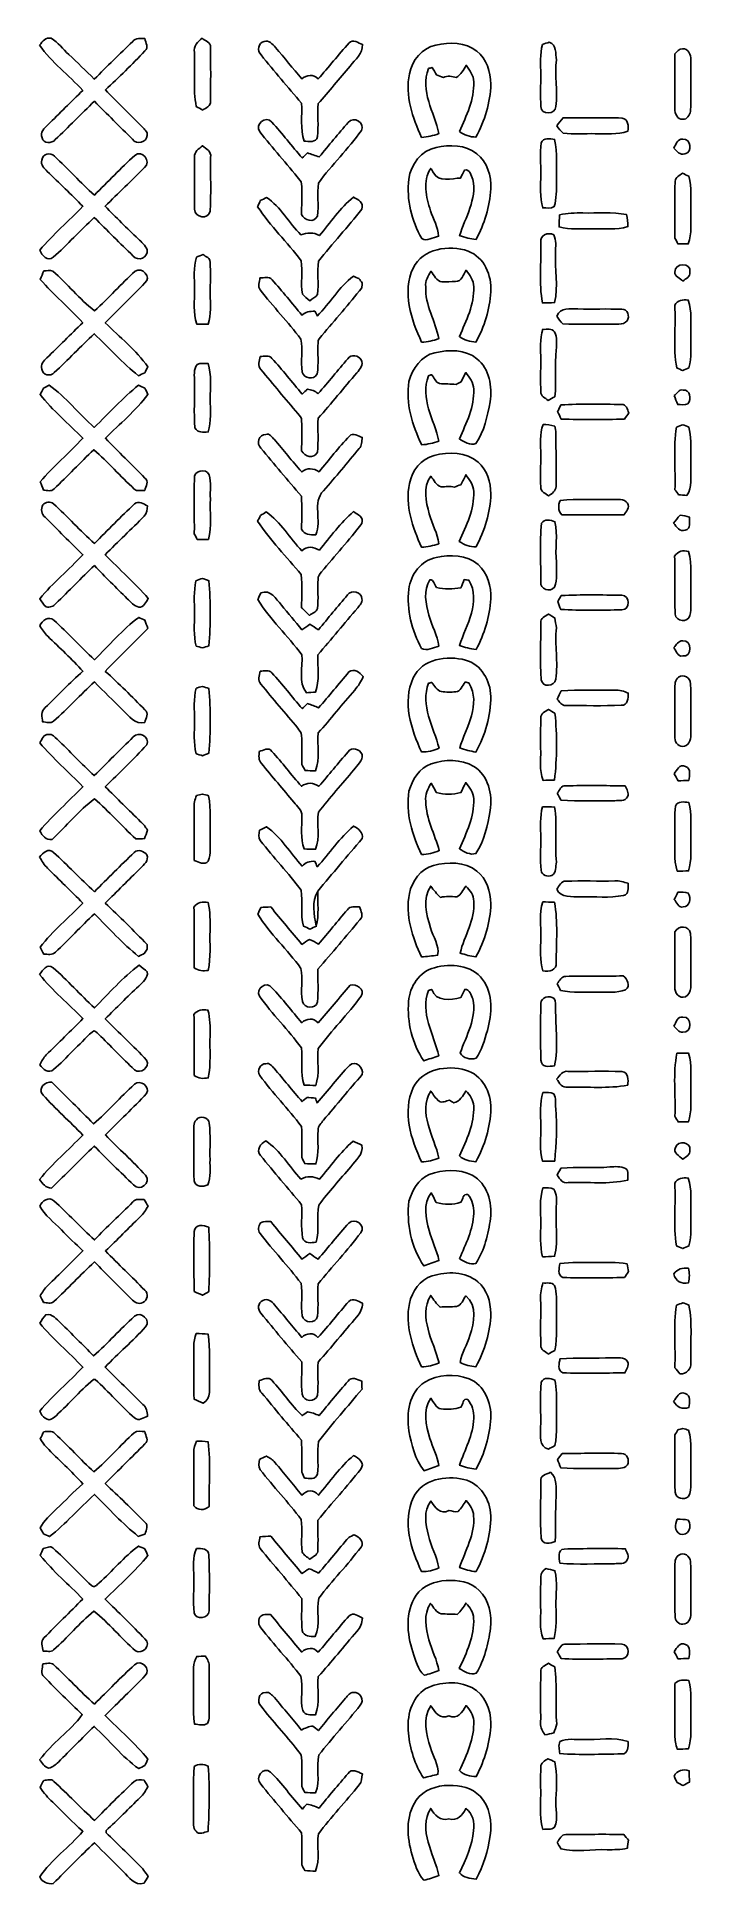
# Model space of a CAD drawing. Header units: centimetres. Extents: x -4.8 to 4.7, y -13.4 to 13.3.
import ezdxf

# ---------------------------------------------------------------- set-up
doc = ezdxf.new("R2010")
doc.units = ezdxf.units.CM
doc.header["$MEASUREMENT"] = 0
doc.layers.add('Camada 1', color=7, linetype='Continuous')

msp = doc.modelspace()

# ---------------------------------------------------------------- linework, layer by layer
at = {"layer": 'Camada 1', "color": 156}
for points, knots in [([(-4.71735, 13.23057), (-4.67606, 13.28384), (-4.62879, 13.34769), (-4.55117, 13.32934), (-4.55117, 13.32934), (-4.45099, 13.26973), (-4.3815, 13.17201), (-4.29612, 13.09404), (-4.29612, 13.09404), (-4.17125, 12.97763), (-4.04883, 12.85839), (-3.92711, 12.7388), (-3.92711, 12.7388), (-3.74297, 12.92154), (-3.5574, 13.10322), (-3.37185, 13.28455), (-3.37185, 13.28455), (-3.32846, 13.33958), (-3.25613, 13.32194), (-3.1951, 13.32335), (-3.1951, 13.32335), (-3.18593, 13.26479), (-3.13265, 13.19247), (-3.19546, 13.14661), (-3.19546, 13.14661), (-3.37855, 12.95187), (-3.57011, 12.76456), (-3.76695, 12.58322), (-3.76695, 12.58322), (-3.59445, 12.39801), (-3.40924, 12.22516), (-3.23108, 12.04524), (-3.23108, 12.04524), (-3.20498, 12.00819), (-3.14854, 11.9768), (-3.16335, 11.92353), (-3.16335, 11.92353), (-3.16406, 11.82088), (-3.31681, 11.7863), (-3.37361, 11.86744), (-3.37361, 11.86744), (-3.55881, 12.04912), (-3.74156, 12.23362), (-3.92499, 12.41742), (-3.92499, 12.41742), (-4.11868, 12.2375), (-4.29894, 12.04382), (-4.49121, 11.8625), (-4.49121, 11.8625), (-4.53918, 11.80253), (-4.66689, 11.80535), (-4.68312, 11.89002), (-4.68312, 11.89002), (-4.71594, 11.96833), (-4.6475, 12.02795), (-4.59846, 12.07769), (-4.59846, 12.07769), (-4.42841, 12.24068), (-4.26437, 12.41001), (-4.09397, 12.57299), (-4.09397, 12.57299), (-4.29506, 12.79807), (-4.54837, 12.97833), (-4.71735, 13.23057)], [0, 0, 0, 0, 0.05882353, 0.05882353, 0.05882353, 0.05882353, 0.11764706, 0.11764706, 0.11764706, 0.11764706, 0.17647059, 0.17647059, 0.17647059, 0.17647059, 0.23529412, 0.23529412, 0.23529412, 0.23529412, 0.29411765, 0.29411765, 0.29411765, 0.29411765, 0.35294118, 0.35294118, 0.35294118, 0.35294118, 0.41176471, 0.41176471, 0.41176471, 0.41176471, 0.47058824, 0.47058824, 0.47058824, 0.47058824, 0.52941176, 0.52941176, 0.52941176, 0.52941176, 0.58823529, 0.58823529, 0.58823529, 0.58823529, 0.64705882, 0.64705882, 0.64705882, 0.64705882, 0.70588235, 0.70588235, 0.70588235, 0.70588235, 0.76470588, 0.76470588, 0.76470588, 0.76470588, 0.82352941, 0.82352941, 0.82352941, 0.82352941, 0.88235294, 0.88235294, 0.88235294, 0.88235294, 1, 1, 1, 1]), ([(-2.47791, 13.12439), (-2.49378, 13.21293), (-2.43451, 13.28067), (-2.36855, 13.329), (-2.36855, 13.329), (-2.32445, 13.2916), (-2.23767, 13.27291), (-2.2472, 13.19812), (-2.2472, 13.19812), (-2.24296, 12.93812), (-2.2426, 12.67741), (-2.24754, 12.41707), (-2.24754, 12.41707), (-2.23908, 12.34686), (-2.31315, 12.32252), (-2.35902, 12.29077), (-2.35902, 12.29077), (-2.3823, 12.30347), (-2.42887, 12.32852), (-2.45215, 12.34087), (-2.45215, 12.34087), (-2.50296, 12.59874), (-2.46661, 12.86368), (-2.47791, 13.12439)], [0, 0, 0, 0, 0.14285714, 0.14285714, 0.14285714, 0.14285714, 0.28571429, 0.28571429, 0.28571429, 0.28571429, 0.42857143, 0.42857143, 0.42857143, 0.42857143, 0.57142857, 0.57142857, 0.57142857, 0.57142857, 0.71428571, 0.71428571, 0.71428571, 0.71428571, 1, 1, 1, 1]), ([(-1.46897, 13.28243), (-1.39841, 13.31136), (-1.34902, 13.23939), (-1.30632, 13.19565), (-1.30632, 13.19565), (-1.17897, 13.04536), (-1.05375, 12.89332), (-0.92709, 12.74233), (-0.92709, 12.74233), (-0.85689, 12.80125), (-0.75635, 12.81677), (-0.69108, 12.74056), (-0.69108, 12.74056), (-0.53481, 12.90813), (-0.39792, 13.09263), (-0.2427, 13.26091), (-0.2427, 13.26091), (-0.18379, 13.31806), (-0.10795, 13.26268), (-0.04797, 13.23904), (-0.04797, 13.23904), (-0.04514, 13.1071), (-0.14993, 13.01962), (-0.22718, 12.92718), (-0.22718, 12.92718), (-0.37994, 12.7448), (-0.53128, 12.56065), (-0.69003, 12.3832), (-0.69003, 12.3832), (-0.69849, 12.2241), (-0.68403, 12.06429), (-0.69814, 11.90589), (-0.69814, 11.90589), (-0.71754, 11.81452), (-0.82515, 11.83393), (-0.89322, 11.84275), (-0.89322, 11.84275), (-0.95003, 12.02055), (-0.91756, 12.20858), (-0.93027, 12.39131), (-0.93027, 12.39131), (-1.12854, 12.62027), (-1.32257, 12.85309), (-1.51448, 13.08734), (-1.51448, 13.08734), (-1.57797, 13.14344), (-1.55892, 13.26902), (-1.46897, 13.28243)], [0, 0, 0, 0, 0.07692308, 0.07692308, 0.07692308, 0.07692308, 0.15384615, 0.15384615, 0.15384615, 0.15384615, 0.23076923, 0.23076923, 0.23076923, 0.23076923, 0.30769231, 0.30769231, 0.30769231, 0.30769231, 0.38461538, 0.38461538, 0.38461538, 0.38461538, 0.46153846, 0.46153846, 0.46153846, 0.46153846, 0.53846154, 0.53846154, 0.53846154, 0.53846154, 0.61538462, 0.61538462, 0.61538462, 0.61538462, 0.69230769, 0.69230769, 0.69230769, 0.69230769, 0.76923077, 0.76923077, 0.76923077, 0.76923077, 0.84615385, 0.84615385, 0.84615385, 0.84615385, 1, 1, 1, 1]), ([(1.01494, 13.23093), (1.21038, 13.27326), (1.44073, 13.27538), (1.60408, 13.14238), (1.60408, 13.14238), (1.75012, 13.03266), (1.8041, 12.84181), (1.80869, 12.66648), (1.80869, 12.66648), (1.79987, 12.39837), (1.71908, 12.13555), (1.59349, 11.89955), (1.59349, 11.89955), (1.50671, 11.90201), (1.42205, 11.9253), (1.35502, 11.98209), (1.35502, 11.98209), (1.45274, 12.21069), (1.57232, 12.44423), (1.55999, 12.7), (1.55999, 12.7), (1.56209, 12.79277), (1.50001, 12.86544), (1.45167, 12.93777), (1.45167, 12.93777), (1.41427, 12.87073), (1.37195, 12.80548), (1.3088, 12.76032), (1.3088, 12.76032), (1.2467, 12.77972), (1.18215, 12.79207), (1.12148, 12.76173), (1.12148, 12.76173), (1.08866, 12.77408), (1.05587, 12.78643), (1.0234, 12.79842), (1.0234, 12.79842), (1.00188, 12.83476), (0.98036, 12.8711), (0.95919, 12.90742), (0.95919, 12.90742), (0.9458, 12.9032), (0.91968, 12.89473), (0.90664, 12.89049), (0.90664, 12.89049), (0.77786, 12.5677), (0.99342, 12.25796), (1.0548, 11.94928), (1.0548, 11.94928), (0.97508, 11.92035), (0.89252, 11.89848), (0.80751, 11.89601), (0.80751, 11.89601), (0.67415, 12.18106), (0.56656, 12.49821), (0.62971, 12.81571), (0.62971, 12.81571), (0.66852, 13.0108), (0.81421, 13.19106), (1.01494, 13.23093)], [0, 0, 0, 0, 0.0625, 0.0625, 0.0625, 0.0625, 0.125, 0.125, 0.125, 0.125, 0.1875, 0.1875, 0.1875, 0.1875, 0.25, 0.25, 0.25, 0.25, 0.3125, 0.3125, 0.3125, 0.3125, 0.375, 0.375, 0.375, 0.375, 0.4375, 0.4375, 0.4375, 0.4375, 0.5, 0.5, 0.5, 0.5, 0.5625, 0.5625, 0.5625, 0.5625, 0.625, 0.625, 0.625, 0.625, 0.6875, 0.6875, 0.6875, 0.6875, 0.75, 0.75, 0.75, 0.75, 0.8125, 0.8125, 0.8125, 0.8125, 0.875, 0.875, 0.875, 0.875, 1, 1, 1, 1]), ([(2.55517, 13.23975), (2.57951, 13.24786), (2.62819, 13.26409), (2.65253, 13.2722), (2.65253, 13.2722), (2.76506, 13.2341), (2.74038, 13.11027), (2.7566, 13.01679), (2.7566, 13.01679), (2.72204, 12.79312), (2.78589, 12.56629), (2.74778, 12.34333), (2.74778, 12.34333), (2.74672, 12.21916), (2.53434, 12.21705), (2.53293, 12.34193), (2.53293, 12.34193), (2.5213, 12.49574), (2.53223, 12.65061), (2.52906, 12.80477), (2.52906, 12.80477), (2.53152, 12.94977), (2.51424, 13.09828), (2.55517, 13.23975)], [0, 0, 0, 0, 0.14285714, 0.14285714, 0.14285714, 0.14285714, 0.28571429, 0.28571429, 0.28571429, 0.28571429, 0.42857143, 0.42857143, 0.42857143, 0.42857143, 0.57142857, 0.57142857, 0.57142857, 0.57142857, 0.71428571, 0.71428571, 0.71428571, 0.71428571, 1, 1, 1, 1]), ([(4.46829, 13.10251), (4.50215, 13.13074), (4.52931, 13.18189), (4.58082, 13.1766), (4.58082, 13.1766), (4.66441, 13.18754), (4.70429, 13.08734), (4.70005, 13.01785), (4.70005, 13.01785), (4.69969, 12.76879), (4.70534, 12.51937), (4.69723, 12.27067), (4.69723, 12.27067), (4.68029, 12.22304), (4.64889, 12.14613), (4.58576, 12.1606), (4.58576, 12.1606), (4.50673, 12.15001), (4.46546, 12.2428), (4.47075, 12.30911), (4.47075, 12.30911), (4.46792, 12.57334), (4.47428, 12.83793), (4.46829, 13.10251)], [0, 0, 0, 0, 0.14285714, 0.14285714, 0.14285714, 0.14285714, 0.28571429, 0.28571429, 0.28571429, 0.28571429, 0.42857143, 0.42857143, 0.42857143, 0.42857143, 0.57142857, 0.57142857, 0.57142857, 0.57142857, 0.71428571, 0.71428571, 0.71428571, 0.71428571, 1, 1, 1, 1]), ([(-1.53317, 11.97715), (-1.6189, 12.08051), (-1.44251, 12.21916), (-1.3589, 12.11509), (-1.3589, 12.11509), (-1.20543, 11.94928), (-1.06997, 11.7669), (-0.91934, 11.59792), (-0.91934, 11.59792), (-0.90099, 11.61626), (-0.86395, 11.65225), (-0.84525, 11.67024), (-0.84525, 11.67024), (-0.78809, 11.65189), (-0.73096, 11.63214), (-0.6738, 11.61273), (-0.6738, 11.61273), (-0.53622, 11.78101), (-0.39792, 11.94928), (-0.25364, 12.11192), (-0.25364, 12.11192), (-0.17885, 12.20893), (-0.00353, 12.10768), (-0.06208, 11.99373), (-0.06208, 11.99373), (-0.25717, 11.73162), (-0.4893, 11.49737), (-0.68509, 11.23561), (-0.68509, 11.23561), (-0.70696, 11.07757), (-0.67734, 10.91635), (-0.70026, 10.75831), (-0.70026, 10.75831), (-0.74507, 10.65247), (-0.89041, 10.69233), (-0.93203, 10.78123), (-0.93203, 10.78123), (-0.92533, 10.904), (-0.92499, 11.02677), (-0.92604, 11.14954), (-0.92604, 11.14954), (-0.93027, 11.19328), (-0.92004, 11.24549), (-0.95603, 11.27865), (-0.95603, 11.27865), (-1.14477, 11.51466), (-1.34972, 11.73762), (-1.53317, 11.97715)], [0, 0, 0, 0, 0.07692308, 0.07692308, 0.07692308, 0.07692308, 0.15384615, 0.15384615, 0.15384615, 0.15384615, 0.23076923, 0.23076923, 0.23076923, 0.23076923, 0.30769231, 0.30769231, 0.30769231, 0.30769231, 0.38461538, 0.38461538, 0.38461538, 0.38461538, 0.46153846, 0.46153846, 0.46153846, 0.46153846, 0.53846154, 0.53846154, 0.53846154, 0.53846154, 0.61538462, 0.61538462, 0.61538462, 0.61538462, 0.69230769, 0.69230769, 0.69230769, 0.69230769, 0.76923077, 0.76923077, 0.76923077, 0.76923077, 0.84615385, 0.84615385, 0.84615385, 0.84615385, 1, 1, 1, 1]), ([(2.76153, 12.06287), (2.79118, 12.10168), (2.82187, 12.14049), (2.85291, 12.17894), (2.85291, 12.17894), (3.13725, 12.17576), (3.42194, 12.18706), (3.70628, 12.17436), (3.70628, 12.17436), (3.80118, 12.15954), (3.79906, 12.05971), (3.7906, 11.98562), (3.7906, 11.98562), (3.63748, 11.93058), (3.4738, 11.95211), (3.31505, 11.94893), (3.31505, 11.94893), (3.1623, 11.95211), (3.00848, 11.94011), (2.85644, 11.95598), (2.85644, 11.95598), (2.81869, 11.98597), (2.79118, 12.02583), (2.76153, 12.06287)], [0, 0, 0, 0, 0.14285714, 0.14285714, 0.14285714, 0.14285714, 0.28571429, 0.28571429, 0.28571429, 0.28571429, 0.42857143, 0.42857143, 0.42857143, 0.42857143, 0.57142857, 0.57142857, 0.57142857, 0.57142857, 0.71428571, 0.71428571, 0.71428571, 0.71428571, 1, 1, 1, 1]), ([(-2.47685, 11.6085), (-2.48496, 11.68646), (-2.41335, 11.73021), (-2.36255, 11.7736), (-2.36255, 11.7736), (-2.30857, 11.7295), (-2.22849, 11.69034), (-2.24579, 11.60638), (-2.24579, 11.60638), (-2.24754, 11.34744), (-2.23626, 11.0871), (-2.25178, 10.82851), (-2.25178, 10.82851), (-2.27753, 10.69798), (-2.47227, 10.73185), (-2.4765, 10.85638), (-2.4765, 10.85638), (-2.48179, 11.10684), (-2.48038, 11.35803), (-2.47685, 11.6085)], [0, 0, 0, 0, 0.16666667, 0.16666667, 0.16666667, 0.16666667, 0.33333333, 0.33333333, 0.33333333, 0.33333333, 0.5, 0.5, 0.5, 0.5, 0.66666667, 0.66666667, 0.66666667, 0.66666667, 1, 1, 1, 1]), ([(1.0174, 11.74997), (1.21284, 11.78912), (1.44285, 11.79336), (1.60513, 11.65895), (1.60513, 11.65895), (1.75894, 11.54041), (1.81504, 11.33615), (1.80833, 11.14918), (1.80833, 11.14918), (1.79139, 10.89342), (1.71626, 10.64294), (1.59385, 10.41823), (1.59385, 10.41823), (1.5127, 10.42705), (1.43403, 10.44927), (1.35678, 10.47326), (1.35678, 10.47326), (1.43791, 10.7389), (1.60796, 10.99961), (1.54939, 11.28818), (1.54939, 11.28818), (1.52435, 11.34145), (1.50566, 11.44235), (1.42733, 11.42223), (1.42733, 11.42223), (1.40687, 11.38484), (1.38818, 11.34674), (1.37125, 11.30793), (1.37125, 11.30793), (1.24283, 11.30476), (1.05056, 11.23491), (0.98071, 11.38484), (0.98071, 11.38484), (0.97048, 11.40036), (0.95003, 11.43212), (0.94014, 11.44763), (0.94014, 11.44763), (0.8135, 11.26384), (0.87488, 11.031), (0.93661, 10.83522), (0.93661, 10.83522), (0.97401, 10.71174), (1.04668, 10.59779), (1.05339, 10.46585), (1.05339, 10.46585), (0.97437, 10.4521), (0.88547, 10.38506), (0.80822, 10.43092), (0.80822, 10.43092), (0.66569, 10.69057), (0.58454, 10.99502), (0.62159, 11.29242), (0.62159, 11.29242), (0.65088, 11.50372), (0.80115, 11.70552), (1.0174, 11.74997)], [0, 0, 0, 0, 0.06666667, 0.06666667, 0.06666667, 0.06666667, 0.13333333, 0.13333333, 0.13333333, 0.13333333, 0.2, 0.2, 0.2, 0.2, 0.26666667, 0.26666667, 0.26666667, 0.26666667, 0.33333333, 0.33333333, 0.33333333, 0.33333333, 0.4, 0.4, 0.4, 0.4, 0.46666667, 0.46666667, 0.46666667, 0.46666667, 0.53333333, 0.53333333, 0.53333333, 0.53333333, 0.6, 0.6, 0.6, 0.6, 0.66666667, 0.66666667, 0.66666667, 0.66666667, 0.73333333, 0.73333333, 0.73333333, 0.73333333, 0.8, 0.8, 0.8, 0.8, 0.86666667, 0.86666667, 0.86666667, 0.86666667, 1, 1, 1, 1]), ([(2.53824, 11.81593), (2.56258, 11.90236), (2.66381, 11.87097), (2.72908, 11.86638), (2.72908, 11.86638), (2.77988, 11.66565), (2.75025, 11.45786), (2.75872, 11.25361), (2.75872, 11.25361), (2.75766, 11.1333), (2.75907, 11.01054), (2.72555, 10.89413), (2.72555, 10.89413), (2.67475, 10.86449), (2.61513, 10.87613), (2.55975, 10.87508), (2.55975, 10.87508), (2.50966, 11.03206), (2.5333, 11.19822), (2.52906, 11.35979), (2.52906, 11.35979), (2.5333, 11.51149), (2.5167, 11.66494), (2.53824, 11.81593)], [0, 0, 0, 0, 0.14285714, 0.14285714, 0.14285714, 0.14285714, 0.28571429, 0.28571429, 0.28571429, 0.28571429, 0.42857143, 0.42857143, 0.42857143, 0.42857143, 0.57142857, 0.57142857, 0.57142857, 0.57142857, 0.71428571, 0.71428571, 0.71428571, 0.71428571, 1, 1, 1, 1]), ([(4.45452, 11.74115), (4.48627, 11.79265), (4.50566, 11.88014), (4.58435, 11.87026), (4.58435, 11.87026), (4.70712, 11.88332), (4.72756, 11.678), (4.61539, 11.65577), (4.61539, 11.65577), (4.54306, 11.63002), (4.49862, 11.69846), (4.45452, 11.74115)], [0, 0, 0, 0, 0.25, 0.25, 0.25, 0.25, 0.5, 0.5, 0.5, 0.5, 1, 1, 1, 1]), ([(-4.68595, 11.56793), (-4.68029, 11.65789), (-4.55753, 11.68893), (-4.50285, 11.62155), (-4.50285, 11.62155), (-4.3053, 11.43987), (-4.12537, 11.23984), (-3.92606, 11.05958), (-3.92606, 11.05958), (-3.73274, 11.2529), (-3.54365, 11.45151), (-3.34151, 11.63496), (-3.34151, 11.63496), (-3.23885, 11.72457), (-3.09033, 11.54394), (-3.20145, 11.46069), (-3.20145, 11.46069), (-3.38561, 11.26842), (-3.58315, 11.0892), (-3.77013, 10.89977), (-3.77013, 10.89977), (-3.61421, 10.73961), (-3.45581, 10.58192), (-3.29247, 10.42882), (-3.29247, 10.42882), (-3.2445, 10.37978), (-3.18981, 10.33215), (-3.16194, 10.26795), (-3.16194, 10.26795), (-3.14184, 10.1607), (-3.29742, 10.09227), (-3.36515, 10.1794), (-3.36515, 10.1794), (-3.55494, 10.36214), (-3.74085, 10.54911), (-3.92677, 10.73608), (-3.92677, 10.73608), (-4.13137, 10.55158), (-4.31482, 10.34485), (-4.51979, 10.1607), (-4.51979, 10.1607), (-4.60516, 10.09085), (-4.68383, 10.19069), (-4.71594, 10.26442), (-4.71594, 10.26442), (-4.52472, 10.4916), (-4.29577, 10.68246), (-4.09292, 10.89906), (-4.09292, 10.89906), (-4.26191, 11.07016), (-4.43476, 11.23667), (-4.60691, 11.40424), (-4.60691, 11.40424), (-4.64996, 11.44763), (-4.70746, 11.49914), (-4.68595, 11.56793)], [0, 0, 0, 0, 0.06666667, 0.06666667, 0.06666667, 0.06666667, 0.13333333, 0.13333333, 0.13333333, 0.13333333, 0.2, 0.2, 0.2, 0.2, 0.26666667, 0.26666667, 0.26666667, 0.26666667, 0.33333333, 0.33333333, 0.33333333, 0.33333333, 0.4, 0.4, 0.4, 0.4, 0.46666667, 0.46666667, 0.46666667, 0.46666667, 0.53333333, 0.53333333, 0.53333333, 0.53333333, 0.6, 0.6, 0.6, 0.6, 0.66666667, 0.66666667, 0.66666667, 0.66666667, 0.73333333, 0.73333333, 0.73333333, 0.73333333, 0.8, 0.8, 0.8, 0.8, 0.86666667, 0.86666667, 0.86666667, 0.86666667, 1, 1, 1, 1]), ([(4.47286, 11.26031), (4.4764, 11.31851), (4.5406, 11.34286), (4.5787, 11.37743), (4.5787, 11.37743), (4.6101, 11.36261), (4.64149, 11.34779), (4.67323, 11.33298), (4.67323, 11.33298), (4.71874, 11.16894), (4.69618, 10.99784), (4.70041, 10.83027), (4.70041, 10.83027), (4.69652, 10.67152), (4.72052, 10.50748), (4.66372, 10.35508), (4.66372, 10.35508), (4.61398, 10.35473), (4.56459, 10.35438), (4.5152, 10.35473), (4.5152, 10.35473), (4.50427, 10.37624), (4.48203, 10.41893), (4.47075, 10.4401), (4.47075, 10.4401), (4.4725, 10.7135), (4.46651, 10.9869), (4.47286, 11.26031)], [0, 0, 0, 0, 0.125, 0.125, 0.125, 0.125, 0.25, 0.25, 0.25, 0.25, 0.375, 0.375, 0.375, 0.375, 0.5, 0.5, 0.5, 0.5, 0.625, 0.625, 0.625, 0.625, 0.75, 0.75, 0.75, 0.75, 1, 1, 1, 1]), ([(-1.5261, 10.9802), (-1.50388, 10.9915), (-1.45979, 11.01407), (-1.43791, 11.02571), (-1.43791, 11.02571), (-1.22836, 10.89236), (-1.11478, 10.6553), (-0.93768, 10.48526), (-0.93768, 10.48526), (-0.84842, 10.51418), (-0.75494, 10.53182), (-0.67203, 10.47432), (-0.67203, 10.47432), (-0.51152, 10.6627), (-0.37182, 10.87402), (-0.1785, 11.031), (-0.1785, 11.031), (-0.1143, 10.99572), (-0.0208, 10.95021), (-0.05927, 10.8592), (-0.05927, 10.8592), (-0.25576, 10.59849), (-0.48436, 10.36249), (-0.68333, 10.10355), (-0.68333, 10.10355), (-0.70943, 9.9455), (-0.67663, 9.78288), (-0.69956, 9.62413), (-0.69956, 9.62413), (-0.72002, 9.57826), (-0.77576, 9.56344), (-0.81138, 9.53205), (-0.81138, 9.53205), (-0.84771, 9.56344), (-0.8883, 9.59061), (-0.91756, 9.62906), (-0.91756, 9.62906), (-0.94509, 9.78817), (-0.90874, 9.95221), (-0.93556, 10.11096), (-0.93556, 10.11096), (-1.13558, 10.37907), (-1.37971, 10.61402), (-1.56527, 10.89271), (-1.56527, 10.89271), (-1.55539, 10.91459), (-1.53563, 10.95833), (-1.5261, 10.9802)], [0, 0, 0, 0, 0.07692308, 0.07692308, 0.07692308, 0.07692308, 0.15384615, 0.15384615, 0.15384615, 0.15384615, 0.23076923, 0.23076923, 0.23076923, 0.23076923, 0.30769231, 0.30769231, 0.30769231, 0.30769231, 0.38461538, 0.38461538, 0.38461538, 0.38461538, 0.46153846, 0.46153846, 0.46153846, 0.46153846, 0.53846154, 0.53846154, 0.53846154, 0.53846154, 0.61538462, 0.61538462, 0.61538462, 0.61538462, 0.69230769, 0.69230769, 0.69230769, 0.69230769, 0.76923077, 0.76923077, 0.76923077, 0.76923077, 0.84615385, 0.84615385, 0.84615385, 0.84615385, 1, 1, 1, 1]), ([(2.80282, 10.77595), (2.91429, 10.7957), (3.02718, 10.80735), (3.14077, 10.80276), (3.14077, 10.80276), (3.35104, 10.79641), (3.5634, 10.81898), (3.77189, 10.77806), (3.77189, 10.77806), (3.78459, 10.72126), (3.78989, 10.66306), (3.7913, 10.60484), (3.7913, 10.60484), (3.62549, 10.55404), (3.45086, 10.57768), (3.28048, 10.57345), (3.28048, 10.57345), (3.11855, 10.57768), (2.95346, 10.55511), (2.79541, 10.60026), (2.79541, 10.60026), (2.79646, 10.65883), (2.79893, 10.71738), (2.80282, 10.77595)], [0, 0, 0, 0, 0.14285714, 0.14285714, 0.14285714, 0.14285714, 0.28571429, 0.28571429, 0.28571429, 0.28571429, 0.42857143, 0.42857143, 0.42857143, 0.42857143, 0.57142857, 0.57142857, 0.57142857, 0.57142857, 0.71428571, 0.71428571, 0.71428571, 0.71428571, 1, 1, 1, 1]), ([(2.53012, 10.37483), (2.51388, 10.48032), (2.63348, 10.53253), (2.7178, 10.4849), (2.7178, 10.4849), (2.76083, 10.40765), (2.74072, 10.31521), (2.74567, 10.23126), (2.74567, 10.23126), (2.73227, 9.98925), (2.78765, 9.74513), (2.73049, 9.50595), (2.73049, 9.50595), (2.67194, 9.50277), (2.61372, 9.50101), (2.55517, 9.50066), (2.55517, 9.50066), (2.50084, 9.78781), (2.53929, 10.08415), (2.53012, 10.37483)], [0, 0, 0, 0, 0.16666667, 0.16666667, 0.16666667, 0.16666667, 0.33333333, 0.33333333, 0.33333333, 0.33333333, 0.5, 0.5, 0.5, 0.5, 0.66666667, 0.66666667, 0.66666667, 0.66666667, 1, 1, 1, 1]), ([(-2.45004, 10.16247), (-2.42605, 10.17198), (-2.37808, 10.19104), (-2.35408, 10.20056), (-2.35408, 10.20056), (-2.31563, 10.17129), (-2.24861, 10.15223), (-2.25212, 10.09227), (-2.25212, 10.09227), (-2.2433, 9.93916), (-2.25142, 9.7857), (-2.24895, 9.63224), (-2.24895, 9.63224), (-2.25107, 9.48548), (-2.23343, 9.33484), (-2.27999, 9.19268), (-2.27999, 9.19268), (-2.33539, 9.19268), (-2.39041, 9.19339), (-2.44544, 9.19514), (-2.44544, 9.19514), (-2.50048, 9.35848), (-2.47368, 9.53169), (-2.47896, 9.69997), (-2.47896, 9.69997), (-2.47543, 9.85448), (-2.49695, 10.01254), (-2.45004, 10.16247)], [0, 0, 0, 0, 0.125, 0.125, 0.125, 0.125, 0.25, 0.25, 0.25, 0.25, 0.375, 0.375, 0.375, 0.375, 0.5, 0.5, 0.5, 0.5, 0.625, 0.625, 0.625, 0.625, 0.75, 0.75, 0.75, 0.75, 1, 1, 1, 1]), ([(0.68509, 10.00512), (0.82303, 10.29193), (1.20368, 10.34556), (1.47813, 10.25066), (1.47813, 10.25066), (1.71379, 10.16353), (1.8235, 9.89824), (1.80833, 9.66116), (1.80833, 9.66116), (1.79034, 9.40787), (1.71591, 9.15811), (1.59315, 8.9355), (1.59315, 8.9355), (1.50741, 8.93938), (1.42521, 8.96513), (1.35431, 9.01382), (1.35431, 9.01382), (1.45026, 9.24418), (1.57302, 9.47878), (1.56033, 9.7356), (1.56033, 9.7356), (1.56069, 9.82873), (1.50142, 9.90247), (1.45062, 9.97443), (1.45062, 9.97443), (1.40757, 9.91481), (1.38677, 9.80792), (1.2975, 9.80898), (1.2975, 9.80898), (1.2326, 9.81109), (1.16769, 9.80616), (1.10313, 9.8051), (1.10313, 9.8051), (1.02093, 9.81568), (0.98707, 9.90105), (0.94262, 9.95891), (0.94262, 9.95891), (0.90028, 9.89047), (0.85689, 9.81851), (0.86606, 9.73419), (0.86606, 9.73419), (0.85443, 9.4682), (1.00894, 9.23854), (1.05445, 8.98489), (1.05445, 8.98489), (0.97508, 8.95561), (0.89252, 8.93268), (0.80751, 8.93445), (0.80751, 8.93445), (0.65298, 9.26041), (0.52387, 9.65764), (0.68509, 10.00512)], [0, 0, 0, 0, 0.07142857, 0.07142857, 0.07142857, 0.07142857, 0.14285714, 0.14285714, 0.14285714, 0.14285714, 0.21428571, 0.21428571, 0.21428571, 0.21428571, 0.28571429, 0.28571429, 0.28571429, 0.28571429, 0.35714286, 0.35714286, 0.35714286, 0.35714286, 0.42857143, 0.42857143, 0.42857143, 0.42857143, 0.5, 0.5, 0.5, 0.5, 0.57142857, 0.57142857, 0.57142857, 0.57142857, 0.64285714, 0.64285714, 0.64285714, 0.64285714, 0.71428571, 0.71428571, 0.71428571, 0.71428571, 0.78571429, 0.78571429, 0.78571429, 0.78571429, 0.85714286, 0.85714286, 0.85714286, 0.85714286, 1, 1, 1, 1]), ([(-4.65807, 9.96703), (-4.61503, 9.96526), (-4.56917, 9.97691), (-4.52754, 9.96032), (-4.52754, 9.96032), (-4.31623, 9.78111), (-4.14513, 9.55462), (-3.92324, 9.38812), (-3.92324, 9.38812), (-3.71827, 9.56909), (-3.53976, 9.77864), (-3.3348, 9.95962), (-3.3348, 9.95962), (-3.23391, 10.02841), (-3.09386, 9.87319), (-3.19439, 9.78993), (-3.19439, 9.78993), (-3.38172, 9.59449), (-3.57964, 9.40893), (-3.76765, 9.21419), (-3.76765, 9.21419), (-3.55988, 9.00465), (-3.32317, 8.81838), (-3.151, 8.57673), (-3.151, 8.57673), (-3.16301, 8.55486), (-3.18698, 8.51041), (-3.19863, 8.48818), (-3.19863, 8.48818), (-3.22085, 8.47831), (-3.26531, 8.4582), (-3.28753, 8.44832), (-3.28753, 8.44832), (-3.51861, 8.6307), (-3.71722, 8.85084), (-3.92782, 9.0558), (-3.92782, 9.0558), (-4.12255, 8.87059), (-4.30954, 8.67692), (-4.50568, 8.49347), (-4.50568, 8.49347), (-4.55682, 8.43103), (-4.67642, 8.45749), (-4.68558, 8.54109), (-4.68558, 8.54109), (-4.70675, 8.60742), (-4.66019, 8.66386), (-4.61468, 8.70549), (-4.61468, 8.70549), (-4.43934, 8.87306), (-4.26931, 9.04627), (-4.09434, 9.21419), (-4.09434, 9.21419), (-4.29294, 9.42869), (-4.5166, 9.61954), (-4.70782, 9.84144), (-4.70782, 9.84144), (-4.69123, 9.88306), (-4.67465, 9.92504), (-4.65807, 9.96703)], [0, 0, 0, 0, 0.0625, 0.0625, 0.0625, 0.0625, 0.125, 0.125, 0.125, 0.125, 0.1875, 0.1875, 0.1875, 0.1875, 0.25, 0.25, 0.25, 0.25, 0.3125, 0.3125, 0.3125, 0.3125, 0.375, 0.375, 0.375, 0.375, 0.4375, 0.4375, 0.4375, 0.4375, 0.5, 0.5, 0.5, 0.5, 0.5625, 0.5625, 0.5625, 0.5625, 0.625, 0.625, 0.625, 0.625, 0.6875, 0.6875, 0.6875, 0.6875, 0.75, 0.75, 0.75, 0.75, 0.8125, 0.8125, 0.8125, 0.8125, 0.875, 0.875, 0.875, 0.875, 1, 1, 1, 1]), ([(4.47145, 9.94833), (4.45805, 10.08415), (4.7117, 10.08909), (4.6877, 9.94762), (4.6877, 9.94762), (4.70005, 9.87918), (4.62633, 9.85379), (4.58645, 9.81604), (4.58645, 9.81604), (4.54907, 9.85696), (4.46051, 9.88094), (4.47145, 9.94833)], [0, 0, 0, 0, 0.25, 0.25, 0.25, 0.25, 0.5, 0.5, 0.5, 0.5, 1, 1, 1, 1]), ([(-0.70167, 9.31156), (-0.51929, 9.49606), (-0.3877, 9.73137), (-0.17885, 9.8873), (-0.17885, 9.8873), (-0.15875, 9.87883), (-0.11888, 9.86155), (-0.09877, 9.85273), (-0.09877, 9.85273), (-0.08748, 9.83791), (-0.06456, 9.80757), (-0.05326, 9.7924), (-0.05326, 9.7924), (-0.05432, 9.77406), (-0.05608, 9.73701), (-0.05715, 9.71867), (-0.05715, 9.71867), (-0.24589, 9.48548), (-0.44131, 9.25829), (-0.6357, 9.0297), (-0.6357, 9.0297), (-0.65829, 8.999), (-0.69497, 8.97078), (-0.69037, 8.9281), (-0.69037, 8.9281), (-0.70131, 8.77675), (-0.67875, 8.62365), (-0.70202, 8.47301), (-0.70202, 8.47301), (-0.75706, 8.38059), (-0.889, 8.40316), (-0.92075, 8.50159), (-0.92075, 8.50159), (-0.94368, 8.65928), (-0.90594, 8.82332), (-0.93944, 8.97819), (-0.93944, 8.97819), (-1.12572, 9.22372), (-1.3395, 9.44774), (-1.52822, 9.69115), (-1.52822, 9.69115), (-1.5681, 9.74124), (-1.53458, 9.80581), (-1.53141, 9.8619), (-1.53141, 9.8619), (-1.47389, 9.86084), (-1.39876, 9.89153), (-1.35643, 9.83473), (-1.35643, 9.83473), (-1.20509, 9.67105), (-1.06749, 9.49501), (-0.92463, 9.32356), (-0.92463, 9.32356), (-0.87417, 9.37365), (-0.80503, 9.3793), (-0.738, 9.38176), (-0.738, 9.38176), (-0.72884, 9.36412), (-0.71084, 9.3292), (-0.70167, 9.31156)], [0, 0, 0, 0, 0.0625, 0.0625, 0.0625, 0.0625, 0.125, 0.125, 0.125, 0.125, 0.1875, 0.1875, 0.1875, 0.1875, 0.25, 0.25, 0.25, 0.25, 0.3125, 0.3125, 0.3125, 0.3125, 0.375, 0.375, 0.375, 0.375, 0.4375, 0.4375, 0.4375, 0.4375, 0.5, 0.5, 0.5, 0.5, 0.5625, 0.5625, 0.5625, 0.5625, 0.625, 0.625, 0.625, 0.625, 0.6875, 0.6875, 0.6875, 0.6875, 0.75, 0.75, 0.75, 0.75, 0.8125, 0.8125, 0.8125, 0.8125, 0.875, 0.875, 0.875, 0.875, 1, 1, 1, 1]), ([(2.76119, 9.3105), (2.81445, 9.43892), (2.95663, 9.41211), (3.06882, 9.41351), (3.06882, 9.41351), (3.28012, 9.40928), (3.49144, 9.4181), (3.70275, 9.40928), (3.70275, 9.40928), (3.7867, 9.41775), (3.82057, 9.3038), (3.78037, 9.24277), (3.78037, 9.24277), (3.71544, 9.17186), (3.6128, 9.19726), (3.52812, 9.19162), (3.52812, 9.19162), (3.30234, 9.19762), (3.07586, 9.18386), (2.85043, 9.19938), (2.85043, 9.19938), (2.81445, 9.23113), (2.7894, 9.27276), (2.76119, 9.3105)], [0, 0, 0, 0, 0.14285714, 0.14285714, 0.14285714, 0.14285714, 0.28571429, 0.28571429, 0.28571429, 0.28571429, 0.42857143, 0.42857143, 0.42857143, 0.42857143, 0.57142857, 0.57142857, 0.57142857, 0.57142857, 0.71428571, 0.71428571, 0.71428571, 0.71428571, 1, 1, 1, 1]), ([(4.46792, 9.46961), (4.50885, 9.54546), (4.58752, 9.54827), (4.66407, 9.54158), (4.66407, 9.54158), (4.72015, 9.37683), (4.69688, 9.20221), (4.70076, 9.03181), (4.70076, 9.03181), (4.69759, 8.87518), (4.71699, 8.71573), (4.67323, 8.56297), (4.67323, 8.56297), (4.65101, 8.55238), (4.60657, 8.53193), (4.58435, 8.5217), (4.58435, 8.5217), (4.56247, 8.53157), (4.51838, 8.55098), (4.4965, 8.56085), (4.4965, 8.56085), (4.43864, 8.8593), (4.48839, 9.16727), (4.46792, 9.46961)], [0, 0, 0, 0, 0.14285714, 0.14285714, 0.14285714, 0.14285714, 0.28571429, 0.28571429, 0.28571429, 0.28571429, 0.42857143, 0.42857143, 0.42857143, 0.42857143, 0.57142857, 0.57142857, 0.57142857, 0.57142857, 0.71428571, 0.71428571, 0.71428571, 0.71428571, 1, 1, 1, 1]), ([(2.52906, 8.68009), (2.53152, 8.8272), (2.51213, 8.97819), (2.56187, 9.11965), (2.56187, 9.11965), (2.61866, 9.11401), (2.69027, 9.13729), (2.72944, 9.08084), (2.72944, 9.08084), (2.77247, 9.00077), (2.75731, 8.90728), (2.75412, 8.82015), (2.75412, 8.82015), (2.73368, 8.59577), (2.75766, 8.36965), (2.73578, 8.14492), (2.73578, 8.14492), (2.70262, 8.12729), (2.66946, 8.10965), (2.6363, 8.09166), (2.6363, 8.09166), (2.59537, 8.12694), (2.52871, 8.15269), (2.53152, 8.21619), (2.53152, 8.21619), (2.52411, 8.37071), (2.53118, 8.52557), (2.52906, 8.68009)], [0, 0, 0, 0, 0.125, 0.125, 0.125, 0.125, 0.25, 0.25, 0.25, 0.25, 0.375, 0.375, 0.375, 0.375, 0.5, 0.5, 0.5, 0.5, 0.625, 0.625, 0.625, 0.625, 0.75, 0.75, 0.75, 0.75, 1, 1, 1, 1]), ([(0.99942, 8.78028), (1.19979, 8.82755), (1.43898, 8.83073), (1.60689, 8.69314), (1.60689, 8.69314), (1.79, 8.5471), (1.83232, 8.29027), (1.7974, 8.07049), (1.7974, 8.07049), (1.76001, 7.862), (1.71272, 7.64433), (1.59173, 7.4669), (1.59173, 7.4669), (1.50671, 7.43444), (1.42487, 7.4937), (1.35395, 7.53356), (1.35395, 7.53356), (1.45238, 7.76286), (1.57302, 7.99782), (1.55999, 8.25464), (1.55999, 8.25464), (1.56104, 8.34848), (1.4993, 8.42256), (1.44744, 8.49383), (1.44744, 8.49383), (1.42346, 8.44902), (1.40017, 8.40387), (1.37688, 8.35871), (1.37688, 8.35871), (1.3589, 8.34954), (1.32291, 8.33119), (1.30527, 8.32202), (1.30527, 8.32202), (1.22555, 8.33296), (1.14547, 8.32484), (1.06644, 8.33472), (1.06644, 8.33472), (1.00824, 8.35342), (0.98777, 8.41869), (0.9532, 8.46208), (0.9532, 8.46208), (0.94156, 8.4582), (0.91792, 8.45079), (0.90628, 8.4469), (0.90628, 8.4469), (0.77893, 8.122), (0.98989, 7.81295), (1.05516, 7.50322), (1.05516, 7.50322), (0.97542, 7.4743), (0.89252, 7.45313), (0.80785, 7.44996), (0.80785, 7.44996), (0.67098, 7.73394), (0.57502, 8.04862), (0.62335, 8.36682), (0.62335, 8.36682), (0.67486, 8.55274), (0.79974, 8.73689), (0.99942, 8.78028)], [0, 0, 0, 0, 0.0625, 0.0625, 0.0625, 0.0625, 0.125, 0.125, 0.125, 0.125, 0.1875, 0.1875, 0.1875, 0.1875, 0.25, 0.25, 0.25, 0.25, 0.3125, 0.3125, 0.3125, 0.3125, 0.375, 0.375, 0.375, 0.375, 0.4375, 0.4375, 0.4375, 0.4375, 0.5, 0.5, 0.5, 0.5, 0.5625, 0.5625, 0.5625, 0.5625, 0.625, 0.625, 0.625, 0.625, 0.6875, 0.6875, 0.6875, 0.6875, 0.75, 0.75, 0.75, 0.75, 0.8125, 0.8125, 0.8125, 0.8125, 0.875, 0.875, 0.875, 0.875, 1, 1, 1, 1]), ([(-2.43733, 8.60813), (-2.38972, 8.6374), (-2.3315, 8.62223), (-2.27858, 8.62365), (-2.27858, 8.62365), (-2.22919, 8.45784), (-2.2539, 8.28322), (-2.24895, 8.11318), (-2.24895, 8.11318), (-2.25248, 7.95372), (-2.23097, 7.79003), (-2.27999, 7.63517), (-2.27999, 7.63517), (-2.35091, 7.62847), (-2.4317, 7.62141), (-2.47332, 7.69301), (-2.47332, 7.69301), (-2.48813, 7.91491), (-2.47402, 8.13787), (-2.48002, 8.36012), (-2.48002, 8.36012), (-2.47509, 8.44268), (-2.49802, 8.54075), (-2.43733, 8.60813)], [0, 0, 0, 0, 0.14285714, 0.14285714, 0.14285714, 0.14285714, 0.28571429, 0.28571429, 0.28571429, 0.28571429, 0.42857143, 0.42857143, 0.42857143, 0.42857143, 0.57142857, 0.57142857, 0.57142857, 0.57142857, 0.71428571, 0.71428571, 0.71428571, 0.71428571, 1, 1, 1, 1]), ([(-1.52788, 8.7263), (-1.47109, 8.72384), (-1.39841, 8.75452), (-1.35784, 8.69914), (-1.35784, 8.69914), (-1.20473, 8.53298), (-1.0661, 8.35413), (-0.92004, 8.18232), (-0.92004, 8.18232), (-0.89534, 8.20596), (-0.87066, 8.22995), (-0.84596, 8.25394), (-0.84596, 8.25394), (-0.78951, 8.24441), (-0.73447, 8.22677), (-0.68932, 8.18938), (-0.68932, 8.18938), (-0.54151, 8.35377), (-0.40534, 8.52805), (-0.26034, 8.69456), (-0.26034, 8.69456), (-0.21412, 8.75911), (-0.10195, 8.74818), (-0.06843, 8.6755), (-0.06843, 8.6755), (-0.01975, 8.61236), (-0.09031, 8.54109), (-0.1277, 8.49136), (-0.1277, 8.49136), (-0.31891, 8.27475), (-0.49564, 8.04615), (-0.69003, 7.83237), (-0.69003, 7.83237), (-0.69778, 7.66867), (-0.68226, 7.50393), (-0.70061, 7.3406), (-0.70061, 7.3406), (-0.75388, 7.2411), (-0.88123, 7.27638), (-0.92991, 7.35999), (-0.92991, 7.35999), (-0.92638, 7.50605), (-0.92321, 7.65174), (-0.9292, 7.79744), (-0.9292, 7.79744), (-0.92463, 7.84083), (-0.96061, 7.87011), (-0.98354, 7.90151), (-0.98354, 7.90151), (-1.1617, 8.11283), (-1.3416, 8.32308), (-1.51623, 8.53722), (-1.51623, 8.53722), (-1.56951, 8.58978), (-1.53882, 8.66386), (-1.52788, 8.7263)], [0, 0, 0, 0, 0.06666667, 0.06666667, 0.06666667, 0.06666667, 0.13333333, 0.13333333, 0.13333333, 0.13333333, 0.2, 0.2, 0.2, 0.2, 0.26666667, 0.26666667, 0.26666667, 0.26666667, 0.33333333, 0.33333333, 0.33333333, 0.33333333, 0.4, 0.4, 0.4, 0.4, 0.46666667, 0.46666667, 0.46666667, 0.46666667, 0.53333333, 0.53333333, 0.53333333, 0.53333333, 0.6, 0.6, 0.6, 0.6, 0.66666667, 0.66666667, 0.66666667, 0.66666667, 0.73333333, 0.73333333, 0.73333333, 0.73333333, 0.8, 0.8, 0.8, 0.8, 0.86666667, 0.86666667, 0.86666667, 0.86666667, 1, 1, 1, 1]), ([(-4.66231, 8.26664), (-4.64219, 8.27792), (-4.60162, 8.30086), (-4.58116, 8.31215), (-4.58116, 8.31215), (-4.33704, 8.13928), (-4.15149, 7.89798), (-3.92747, 7.70078), (-3.92747, 7.70078), (-3.71722, 7.90716), (-3.51683, 8.12658), (-3.28648, 8.31108), (-3.28648, 8.31108), (-3.26424, 8.2998), (-3.21944, 8.27758), (-3.19722, 8.26664), (-3.19722, 8.26664), (-3.18557, 8.24441), (-3.1623, 8.20031), (-3.15066, 8.17845), (-3.15066, 8.17845), (-3.32705, 7.94066), (-3.56059, 7.75334), (-3.76695, 7.54308), (-3.76695, 7.54308), (-3.57964, 7.34835), (-3.38242, 7.16385), (-3.19651, 6.96841), (-3.19651, 6.96841), (-3.12914, 6.92255), (-3.18593, 6.84883), (-3.19758, 6.78885), (-3.19758, 6.78885), (-3.24767, 6.79238), (-3.30763, 6.77087), (-3.34856, 6.80895), (-3.34856, 6.80895), (-3.54929, 6.99311), (-3.72957, 7.19842), (-3.93381, 7.37799), (-3.93381, 7.37799), (-4.12855, 7.19242), (-4.31305, 6.99593), (-4.50919, 6.81214), (-4.50919, 6.81214), (-4.54871, 6.76556), (-4.61044, 6.79272), (-4.66124, 6.79379), (-4.66124, 6.79379), (-4.67713, 6.834), (-4.69299, 6.87422), (-4.70887, 6.91409), (-4.70887, 6.91409), (-4.51801, 7.13739), (-4.29401, 7.33), (-4.09292, 7.54415), (-4.09292, 7.54415), (-4.30106, 7.75299), (-4.52931, 7.94526), (-4.7117, 8.17774), (-4.7117, 8.17774), (-4.69935, 8.19996), (-4.67465, 8.24441), (-4.66231, 8.26664)], [0, 0, 0, 0, 0.05882353, 0.05882353, 0.05882353, 0.05882353, 0.11764706, 0.11764706, 0.11764706, 0.11764706, 0.17647059, 0.17647059, 0.17647059, 0.17647059, 0.23529412, 0.23529412, 0.23529412, 0.23529412, 0.29411765, 0.29411765, 0.29411765, 0.29411765, 0.35294118, 0.35294118, 0.35294118, 0.35294118, 0.41176471, 0.41176471, 0.41176471, 0.41176471, 0.47058824, 0.47058824, 0.47058824, 0.47058824, 0.52941176, 0.52941176, 0.52941176, 0.52941176, 0.58823529, 0.58823529, 0.58823529, 0.58823529, 0.64705882, 0.64705882, 0.64705882, 0.64705882, 0.70588235, 0.70588235, 0.70588235, 0.70588235, 0.76470588, 0.76470588, 0.76470588, 0.76470588, 0.82352941, 0.82352941, 0.82352941, 0.82352941, 0.88235294, 0.88235294, 0.88235294, 0.88235294, 1, 1, 1, 1]), ([(2.82222, 8.02463), (3.11431, 8.04403), (3.40818, 8.03592), (3.70099, 8.03168), (3.70099, 8.03168), (3.77048, 8.04121), (3.77859, 7.95761), (3.80576, 7.9121), (3.80576, 7.9121), (3.78354, 7.88141), (3.76202, 7.85071), (3.74049, 7.82002), (3.74049, 7.82002), (3.4357, 7.81227), (3.13019, 7.8112), (2.82539, 7.82038), (2.82539, 7.82038), (2.80811, 7.85705), (2.79118, 7.8934), (2.77424, 7.92973), (2.77424, 7.92973), (2.78623, 7.95337), (2.81023, 8.001), (2.82222, 8.02463)], [0, 0, 0, 0, 0.14285714, 0.14285714, 0.14285714, 0.14285714, 0.28571429, 0.28571429, 0.28571429, 0.28571429, 0.42857143, 0.42857143, 0.42857143, 0.42857143, 0.57142857, 0.57142857, 0.57142857, 0.57142857, 0.71428571, 0.71428571, 0.71428571, 0.71428571, 1, 1, 1, 1]), ([(4.46088, 8.16115), (4.49932, 8.1915), (4.52966, 8.25112), (4.58786, 8.24123), (4.58786, 8.24123), (4.68982, 8.25146), (4.71628, 8.10648), (4.65701, 8.04298), (4.65701, 8.04298), (4.61081, 8.02216), (4.5593, 8.03133), (4.51097, 8.03063), (4.51097, 8.03063), (4.49403, 8.07402), (4.47745, 8.11742), (4.46088, 8.16115)], [0, 0, 0, 0, 0.2, 0.2, 0.2, 0.2, 0.4, 0.4, 0.4, 0.4, 0.6, 0.6, 0.6, 0.6, 1, 1, 1, 1]), ([(-1.51694, 7.40127), (-1.58996, 7.46548), (-1.54374, 7.59882), (-1.44604, 7.59953), (-1.44604, 7.59953), (-1.39206, 7.61787), (-1.36065, 7.55826), (-1.32537, 7.52934), (-1.32537, 7.52934), (-1.19062, 7.3734), (-1.06291, 7.21147), (-0.92779, 7.05555), (-0.92779, 7.05555), (-0.84912, 7.12364), (-0.75917, 7.11093), (-0.67592, 7.05908), (-0.67592, 7.05908), (-0.53092, 7.23229), (-0.39334, 7.41257), (-0.23636, 7.57483), (-0.23636, 7.57483), (-0.18345, 7.6334), (-0.11007, 7.57061), (-0.05221, 7.55543), (-0.05221, 7.55543), (-0.05927, 7.49969), (-0.05257, 7.43725), (-0.0963, 7.39422), (-0.0963, 7.39422), (-0.2667, 7.1903), (-0.43638, 6.98534), (-0.61066, 6.78497), (-0.61066, 6.78497), (-0.78176, 6.61563), (-0.63005, 6.35212), (-0.72424, 6.1489), (-0.72424, 6.1489), (-0.80503, 6.14115), (-0.88793, 6.14856), (-0.93027, 6.22793), (-0.93027, 6.22793), (-0.92499, 6.38739), (-0.92533, 6.54719), (-0.93098, 6.70665), (-0.93098, 6.70665), (-1.13205, 6.93313), (-1.32396, 7.16774), (-1.51694, 7.40127)], [0, 0, 0, 0, 0.07692308, 0.07692308, 0.07692308, 0.07692308, 0.15384615, 0.15384615, 0.15384615, 0.15384615, 0.23076923, 0.23076923, 0.23076923, 0.23076923, 0.30769231, 0.30769231, 0.30769231, 0.30769231, 0.38461538, 0.38461538, 0.38461538, 0.38461538, 0.46153846, 0.46153846, 0.46153846, 0.46153846, 0.53846154, 0.53846154, 0.53846154, 0.53846154, 0.61538462, 0.61538462, 0.61538462, 0.61538462, 0.69230769, 0.69230769, 0.69230769, 0.69230769, 0.76923077, 0.76923077, 0.76923077, 0.76923077, 0.84615385, 0.84615385, 0.84615385, 0.84615385, 1, 1, 1, 1]), ([(2.56292, 7.7424), (2.62042, 7.74206), (2.67757, 7.73465), (2.73261, 7.7163), (2.73261, 7.7163), (2.73719, 7.69267), (2.74601, 7.64538), (2.75025, 7.62175), (2.75025, 7.62175), (2.7453, 7.36247), (2.76119, 7.10247), (2.75271, 6.84354), (2.75271, 6.84354), (2.7499, 6.77862), (2.68958, 6.74758), (2.64724, 6.70913), (2.64724, 6.70913), (2.60208, 6.74511), (2.52095, 6.76697), (2.53118, 6.84072), (2.53118, 6.84072), (2.52341, 6.99487), (2.53152, 7.14903), (2.52906, 7.3032), (2.52906, 7.3032), (2.53118, 7.45031), (2.51249, 7.60129), (2.56292, 7.7424)], [0, 0, 0, 0, 0.125, 0.125, 0.125, 0.125, 0.25, 0.25, 0.25, 0.25, 0.375, 0.375, 0.375, 0.375, 0.5, 0.5, 0.5, 0.5, 0.625, 0.625, 0.625, 0.625, 0.75, 0.75, 0.75, 0.75, 1, 1, 1, 1]), ([(4.49474, 7.70573), (4.51767, 7.71418), (4.56388, 7.73077), (4.58681, 7.73923), (4.58681, 7.73923), (4.60869, 7.73041), (4.65172, 7.71277), (4.67359, 7.70395), (4.67359, 7.70395), (4.72263, 7.51521), (4.69265, 7.31906), (4.70076, 7.12681), (4.70076, 7.12681), (4.69335, 6.98923), (4.73251, 6.83577), (4.64219, 6.71688), (4.64219, 6.71688), (4.61222, 6.71934), (4.55224, 6.72394), (4.52261, 6.72641), (4.52261, 6.72641), (4.50919, 6.74441), (4.4831, 6.78074), (4.47004, 6.79872), (4.47004, 6.79872), (4.48344, 7.1007), (4.44324, 7.40657), (4.49474, 7.70573)], [0, 0, 0, 0, 0.125, 0.125, 0.125, 0.125, 0.25, 0.25, 0.25, 0.25, 0.375, 0.375, 0.375, 0.375, 0.5, 0.5, 0.5, 0.5, 0.625, 0.625, 0.625, 0.625, 0.75, 0.75, 0.75, 0.75, 1, 1, 1, 1]), ([(0.98707, 7.29333), (1.19698, 7.35224), (1.45204, 7.34835), (1.62348, 7.19701), (1.62348, 7.19701), (1.75472, 7.08483), (1.80552, 6.90562), (1.80903, 6.7384), (1.80903, 6.7384), (1.80021, 6.4703), (1.71874, 6.20854), (1.5949, 5.97181), (1.5949, 5.97181), (1.50707, 5.97393), (1.42275, 5.99934), (1.3522, 6.0526), (1.3522, 6.0526), (1.45379, 6.2812), (1.57268, 6.51756), (1.56069, 6.77438), (1.56069, 6.77438), (1.55999, 6.86788), (1.49613, 6.9409), (1.44885, 7.01569), (1.44885, 7.01569), (1.42416, 6.9677), (1.39912, 6.92009), (1.37442, 6.87175), (1.37442, 6.87175), (1.34338, 6.86045), (1.31268, 6.84847), (1.28198, 6.83718), (1.28198, 6.83718), (1.21849, 6.85411), (1.15429, 6.84247), (1.09007, 6.8393), (1.09007, 6.8393), (1.01811, 6.86364), (0.98495, 6.93914), (0.93944, 6.99381), (0.93944, 6.99381), (0.82161, 6.83294), (0.86995, 6.62552), (0.91756, 6.44842), (0.91756, 6.44842), (0.95391, 6.30202), (1.0414, 6.17044), (1.05516, 6.01802), (1.05516, 6.01802), (0.97508, 5.99015), (0.89181, 5.97181), (0.80715, 5.96793), (0.80715, 5.96793), (0.67415, 6.25369), (0.56585, 6.57153), (0.63041, 6.88974), (0.63041, 6.88974), (0.67062, 7.07178), (0.79903, 7.24746), (0.98707, 7.29333)], [0, 0, 0, 0, 0.0625, 0.0625, 0.0625, 0.0625, 0.125, 0.125, 0.125, 0.125, 0.1875, 0.1875, 0.1875, 0.1875, 0.25, 0.25, 0.25, 0.25, 0.3125, 0.3125, 0.3125, 0.3125, 0.375, 0.375, 0.375, 0.375, 0.4375, 0.4375, 0.4375, 0.4375, 0.5, 0.5, 0.5, 0.5, 0.5625, 0.5625, 0.5625, 0.5625, 0.625, 0.625, 0.625, 0.625, 0.6875, 0.6875, 0.6875, 0.6875, 0.75, 0.75, 0.75, 0.75, 0.8125, 0.8125, 0.8125, 0.8125, 0.875, 0.875, 0.875, 0.875, 1, 1, 1, 1]), ([(-2.47931, 6.95254), (-2.50367, 7.06895), (-2.30716, 7.12328), (-2.26554, 7.01392), (-2.26554, 7.01392), (-2.23307, 6.90279), (-2.2539, 6.78356), (-2.24861, 6.66891), (-2.24861, 6.66891), (-2.25672, 6.47276), (-2.22566, 6.27238), (-2.27753, 6.08012), (-2.27753, 6.08012), (-2.33115, 6.07976), (-2.38441, 6.07976), (-2.43769, 6.08047), (-2.43769, 6.08047), (-2.44827, 6.10129), (-2.46979, 6.14291), (-2.48038, 6.16338), (-2.48038, 6.16338), (-2.47896, 6.42654), (-2.48496, 6.68972), (-2.47931, 6.95254)], [0, 0, 0, 0, 0.14285714, 0.14285714, 0.14285714, 0.14285714, 0.28571429, 0.28571429, 0.28571429, 0.28571429, 0.42857143, 0.42857143, 0.42857143, 0.42857143, 0.57142857, 0.57142857, 0.57142857, 0.57142857, 0.71428571, 0.71428571, 0.71428571, 0.71428571, 1, 1, 1, 1]), ([(-4.67359, 6.5793), (-4.63549, 6.62057), (-4.56106, 6.6368), (-4.51838, 6.59377), (-4.51838, 6.59377), (-4.31236, 6.41173), (-4.13137, 6.2036), (-3.9236, 6.02333), (-3.9236, 6.02333), (-3.73203, 6.21488), (-3.54471, 6.41208), (-3.34362, 6.59341), (-3.34362, 6.59341), (-3.28682, 6.64986), (-3.21415, 6.58988), (-3.1577, 6.5659), (-3.1577, 6.5659), (-3.16618, 6.5151), (-3.15948, 6.45512), (-3.20462, 6.41879), (-3.20462, 6.41879), (-3.38878, 6.22828), (-3.58563, 6.05048), (-3.76872, 5.85927), (-3.76872, 5.85927), (-3.56517, 5.64373), (-3.33691, 5.45146), (-3.14571, 5.22464), (-3.14571, 5.22464), (-3.18206, 5.17701), (-3.21062, 5.09693), (-3.28295, 5.09905), (-3.28295, 5.09905), (-3.35314, 5.11844), (-3.40184, 5.1756), (-3.45298, 5.22323), (-3.45298, 5.22323), (-3.6089, 5.38444), (-3.77331, 5.53754), (-3.9257, 5.7023), (-3.9257, 5.7023), (-4.11551, 5.52379), (-4.29401, 5.33364), (-4.48274, 5.15408), (-4.48274, 5.15408), (-4.51943, 5.11245), (-4.56952, 5.09093), (-4.62526, 5.10292), (-4.62526, 5.10292), (-4.65983, 5.13891), (-4.687, 5.18054), (-4.71523, 5.22076), (-4.71523, 5.22076), (-4.52931, 5.45358), (-4.29436, 5.64198), (-4.09117, 5.85927), (-4.09117, 5.85927), (-4.27426, 6.03956), (-4.45805, 6.21946), (-4.64007, 6.40079), (-4.64007, 6.40079), (-4.6937, 6.44418), (-4.70076, 6.51898), (-4.67359, 6.5793)], [0, 0, 0, 0, 0.05882353, 0.05882353, 0.05882353, 0.05882353, 0.11764706, 0.11764706, 0.11764706, 0.11764706, 0.17647059, 0.17647059, 0.17647059, 0.17647059, 0.23529412, 0.23529412, 0.23529412, 0.23529412, 0.29411765, 0.29411765, 0.29411765, 0.29411765, 0.35294118, 0.35294118, 0.35294118, 0.35294118, 0.41176471, 0.41176471, 0.41176471, 0.41176471, 0.47058824, 0.47058824, 0.47058824, 0.47058824, 0.52941176, 0.52941176, 0.52941176, 0.52941176, 0.58823529, 0.58823529, 0.58823529, 0.58823529, 0.64705882, 0.64705882, 0.64705882, 0.64705882, 0.70588235, 0.70588235, 0.70588235, 0.70588235, 0.76470588, 0.76470588, 0.76470588, 0.76470588, 0.82352941, 0.82352941, 0.82352941, 0.82352941, 0.88235294, 0.88235294, 0.88235294, 0.88235294, 1, 1, 1, 1]), ([(-1.52435, 6.42725), (-1.50318, 6.43995), (-1.46049, 6.46499), (-1.43932, 6.4777), (-1.43932, 6.4777), (-1.22836, 6.3306), (-1.09855, 6.09811), (-0.92428, 5.9129), (-0.92428, 5.9129), (-0.85195, 5.99369), (-0.75742, 5.97041), (-0.67203, 5.92596), (-0.67203, 5.92596), (-0.50977, 6.11363), (-0.36971, 6.32459), (-0.17673, 6.48299), (-0.17673, 6.48299), (-0.11852, 6.43995), (-0.02046, 6.40257), (-0.05891, 6.31119), (-0.05891, 6.31119), (-0.23953, 6.06777), (-0.44874, 5.84622), (-0.63994, 5.61092), (-0.63994, 5.61092), (-0.66321, 5.57954), (-0.69603, 5.54848), (-0.69108, 5.50545), (-0.69108, 5.50545), (-0.69956, 5.36363), (-0.68297, 5.22111), (-0.69814, 5.07965), (-0.69814, 5.07965), (-0.7172, 5.02813), (-0.77576, 5.01332), (-0.81455, 4.98157), (-0.81455, 4.98157), (-0.85407, 5.01826), (-0.89252, 5.05529), (-0.92991, 5.09305), (-0.92991, 5.09305), (-0.92569, 5.25285), (-0.92287, 5.41301), (-0.93274, 5.57247), (-0.93274, 5.57247), (-1.14935, 5.824), (-1.37548, 6.07024), (-1.56527, 6.34259), (-1.56527, 6.34259), (-1.55504, 6.36376), (-1.53458, 6.40608), (-1.52435, 6.42725)], [0, 0, 0, 0, 0.07142857, 0.07142857, 0.07142857, 0.07142857, 0.14285714, 0.14285714, 0.14285714, 0.14285714, 0.21428571, 0.21428571, 0.21428571, 0.21428571, 0.28571429, 0.28571429, 0.28571429, 0.28571429, 0.35714286, 0.35714286, 0.35714286, 0.35714286, 0.42857143, 0.42857143, 0.42857143, 0.42857143, 0.5, 0.5, 0.5, 0.5, 0.57142857, 0.57142857, 0.57142857, 0.57142857, 0.64285714, 0.64285714, 0.64285714, 0.64285714, 0.71428571, 0.71428571, 0.71428571, 0.71428571, 0.78571429, 0.78571429, 0.78571429, 0.78571429, 0.85714286, 0.85714286, 0.85714286, 0.85714286, 1, 1, 1, 1]), ([(2.81199, 6.64527), (3.06175, 6.66891), (3.31328, 6.65127), (3.5641, 6.65797), (3.5641, 6.65797), (3.63926, 6.65339), (3.7352, 6.6749), (3.78636, 6.60293), (3.78636, 6.60293), (3.82023, 6.53979), (3.77013, 6.48545), (3.73486, 6.43748), (3.73486, 6.43748), (3.43429, 6.43431), (3.13336, 6.43395), (2.83279, 6.43819), (2.83279, 6.43819), (2.77812, 6.49993), (2.77883, 6.5726), (2.81199, 6.64527)], [0, 0, 0, 0, 0.16666667, 0.16666667, 0.16666667, 0.16666667, 0.33333333, 0.33333333, 0.33333333, 0.33333333, 0.5, 0.5, 0.5, 0.5, 0.66666667, 0.66666667, 0.66666667, 0.66666667, 1, 1, 1, 1]), ([(4.54554, 6.42972), (4.59246, 6.43254), (4.63727, 6.41103), (4.68277, 6.40079), (4.68277, 6.40079), (4.67888, 6.33801), (4.70675, 6.22864), (4.61822, 6.21629), (4.61822, 6.21629), (4.53918, 6.18348), (4.49297, 6.26356), (4.45206, 6.31437), (4.45206, 6.31437), (4.48132, 6.35387), (4.50885, 6.39585), (4.54554, 6.42972)], [0, 0, 0, 0, 0.2, 0.2, 0.2, 0.2, 0.4, 0.4, 0.4, 0.4, 0.6, 0.6, 0.6, 0.6, 1, 1, 1, 1]), ([(2.53894, 6.31401), (2.58833, 6.3814), (2.66841, 6.36057), (2.73507, 6.33589), (2.73507, 6.33589), (2.78058, 6.14257), (2.73402, 5.94535), (2.7566, 5.75027), (2.7566, 5.75027), (2.75766, 5.63033), (2.77388, 5.50403), (2.72908, 5.38938), (2.72908, 5.38938), (2.66559, 5.30684), (2.51848, 5.35905), (2.53118, 5.46559), (2.53118, 5.46559), (2.53118, 5.74815), (2.51777, 6.03215), (2.53894, 6.31401)], [0, 0, 0, 0, 0.16666667, 0.16666667, 0.16666667, 0.16666667, 0.33333333, 0.33333333, 0.33333333, 0.33333333, 0.5, 0.5, 0.5, 0.5, 0.66666667, 0.66666667, 0.66666667, 0.66666667, 1, 1, 1, 1]), ([(4.46687, 5.83847), (4.51097, 5.91326), (4.58927, 5.92666), (4.66831, 5.90656), (4.66831, 5.90656), (4.72722, 5.70688), (4.69123, 5.49697), (4.70076, 5.29201), (4.70076, 5.29201), (4.69688, 5.18865), (4.71382, 5.08175), (4.68665, 4.98052), (4.68665, 4.98052), (4.66302, 4.87221), (4.48239, 4.88984), (4.47428, 4.99886), (4.47428, 4.99886), (4.46263, 5.27826), (4.47815, 5.55871), (4.46687, 5.83847)], [0, 0, 0, 0, 0.16666667, 0.16666667, 0.16666667, 0.16666667, 0.33333333, 0.33333333, 0.33333333, 0.33333333, 0.5, 0.5, 0.5, 0.5, 0.66666667, 0.66666667, 0.66666667, 0.66666667, 1, 1, 1, 1]), ([(1.01669, 5.82117), (1.2192, 5.8621), (1.4612, 5.86422), (1.62348, 5.71534), (1.62348, 5.71534), (1.76388, 5.59364), (1.81327, 5.39925), (1.80833, 5.2197), (1.80833, 5.2197), (1.7921, 4.96322), (1.71379, 4.71311), (1.59419, 4.48627), (1.59419, 4.48627), (1.512, 4.49826), (1.43228, 4.52013), (1.35395, 4.54695), (1.35395, 4.54695), (1.45415, 4.84504), (1.67111, 5.17983), (1.49083, 5.49063), (1.49083, 5.49063), (1.47425, 5.49275), (1.44144, 5.49733), (1.42487, 5.49945), (1.42487, 5.49945), (1.40828, 5.45994), (1.39171, 5.42042), (1.37583, 5.38091), (1.37583, 5.38091), (1.25942, 5.36397), (1.13875, 5.35586), (1.0234, 5.38444), (1.0234, 5.38444), (0.9906, 5.41901), (0.98636, 5.50087), (0.92709, 5.49768), (0.92709, 5.49768), (0.82549, 5.34387), (0.86924, 5.14948), (0.91298, 4.98333), (0.91298, 4.98333), (0.95003, 4.83093), (1.03823, 4.69406), (1.05587, 4.53636), (1.05587, 4.53636), (0.97542, 4.52261), (0.8844, 4.45557), (0.8068, 4.50356), (0.8068, 4.50356), (0.66569, 4.76179), (0.58525, 5.06377), (0.62123, 5.35905), (0.62123, 5.35905), (0.64769, 5.57281), (0.7994, 5.77532), (1.01669, 5.82117)], [0, 0, 0, 0, 0.06666667, 0.06666667, 0.06666667, 0.06666667, 0.13333333, 0.13333333, 0.13333333, 0.13333333, 0.2, 0.2, 0.2, 0.2, 0.26666667, 0.26666667, 0.26666667, 0.26666667, 0.33333333, 0.33333333, 0.33333333, 0.33333333, 0.4, 0.4, 0.4, 0.4, 0.46666667, 0.46666667, 0.46666667, 0.46666667, 0.53333333, 0.53333333, 0.53333333, 0.53333333, 0.6, 0.6, 0.6, 0.6, 0.66666667, 0.66666667, 0.66666667, 0.66666667, 0.73333333, 0.73333333, 0.73333333, 0.73333333, 0.8, 0.8, 0.8, 0.8, 0.86666667, 0.86666667, 0.86666667, 0.86666667, 1, 1, 1, 1]), ([(-2.45638, 5.48357), (-2.43346, 5.49168), (-2.3876, 5.50757), (-2.36466, 5.51568), (-2.36466, 5.51568), (-2.34102, 5.50721), (-2.29376, 5.49027), (-2.27012, 5.48181), (-2.27012, 5.48181), (-2.2433, 5.1696), (-2.24084, 4.85174), (-2.27224, 4.53989), (-2.27224, 4.53989), (-2.29588, 4.53319), (-2.3428, 4.51979), (-2.36643, 4.51309), (-2.36643, 4.51309), (-2.38794, 4.51908), (-2.43134, 4.53107), (-2.45285, 4.53707), (-2.45285, 4.53707), (-2.49519, 4.69194), (-2.4758, 4.85281), (-2.47896, 5.0112), (-2.47896, 5.0112), (-2.4765, 5.1689), (-2.49378, 5.3287), (-2.45638, 5.48357)], [0, 0, 0, 0, 0.125, 0.125, 0.125, 0.125, 0.25, 0.25, 0.25, 0.25, 0.375, 0.375, 0.375, 0.375, 0.5, 0.5, 0.5, 0.5, 0.625, 0.625, 0.625, 0.625, 0.75, 0.75, 0.75, 0.75, 1, 1, 1, 1]), ([(-1.51977, 5.30823), (-1.37688, 5.36222), (-1.29928, 5.22076), (-1.22025, 5.13045), (-1.22025, 5.13045), (-1.12253, 5.01015), (-1.02129, 4.89338), (-0.92392, 4.77273), (-0.92392, 4.77273), (-0.88618, 4.79989), (-0.84842, 4.82635), (-0.81033, 4.85245), (-0.81033, 4.85245), (-0.76834, 4.82706), (-0.72636, 4.80094), (-0.68509, 4.77414), (-0.68509, 4.77414), (-0.54468, 4.94171), (-0.40781, 5.11245), (-0.26387, 5.27649), (-0.26387, 5.27649), (-0.20742, 5.35552), (-0.05749, 5.32306), (-0.05608, 5.21864), (-0.05608, 5.21864), (-0.04022, 5.16643), (-0.09313, 5.13184), (-0.11677, 5.09198), (-0.11677, 5.09198), (-0.30833, 4.86516), (-0.49954, 4.63832), (-0.69215, 4.41254), (-0.69215, 4.41254), (-0.70379, 4.23226), (-0.6618, 4.04318), (-0.72918, 3.87068), (-0.72918, 3.87068), (-0.76164, 3.86856), (-0.82585, 3.86432), (-0.85794, 3.86221), (-0.85794, 3.86221), (-0.98636, 4.01567), (-0.90523, 4.23121), (-0.92569, 4.41325), (-0.92569, 4.41325), (-1.13171, 4.68383), (-1.37936, 4.92371), (-1.5642, 5.20946), (-1.5642, 5.20946), (-1.55292, 5.23416), (-1.5307, 5.28355), (-1.51977, 5.30823)], [0, 0, 0, 0, 0.07142857, 0.07142857, 0.07142857, 0.07142857, 0.14285714, 0.14285714, 0.14285714, 0.14285714, 0.21428571, 0.21428571, 0.21428571, 0.21428571, 0.28571429, 0.28571429, 0.28571429, 0.28571429, 0.35714286, 0.35714286, 0.35714286, 0.35714286, 0.42857143, 0.42857143, 0.42857143, 0.42857143, 0.5, 0.5, 0.5, 0.5, 0.57142857, 0.57142857, 0.57142857, 0.57142857, 0.64285714, 0.64285714, 0.64285714, 0.64285714, 0.71428571, 0.71428571, 0.71428571, 0.71428571, 0.78571429, 0.78571429, 0.78571429, 0.78571429, 0.85714286, 0.85714286, 0.85714286, 0.85714286, 1, 1, 1, 1]), ([(2.8268, 5.26803), (3.1182, 5.28355), (3.411, 5.27685), (3.70275, 5.27368), (3.70275, 5.27368), (3.82023, 5.26837), (3.82905, 5.06623), (3.70416, 5.06411), (3.70416, 5.06411), (3.40959, 5.05283), (3.11291, 5.05071), (2.81834, 5.06801), (2.81834, 5.06801), (2.80387, 5.10645), (2.7894, 5.14456), (2.77529, 5.18266), (2.77529, 5.18266), (2.78835, 5.20381), (2.8141, 5.24686), (2.8268, 5.26803)], [0, 0, 0, 0, 0.16666667, 0.16666667, 0.16666667, 0.16666667, 0.33333333, 0.33333333, 0.33333333, 0.33333333, 0.5, 0.5, 0.5, 0.5, 0.66666667, 0.66666667, 0.66666667, 0.66666667, 1, 1, 1, 1]), ([(-4.71664, 4.83376), (-4.67995, 4.90573), (-4.58893, 4.97945), (-4.51272, 4.91136), (-4.51272, 4.91136), (-4.30847, 4.73039), (-4.12644, 4.52578), (-3.92606, 4.34057), (-3.92606, 4.34057), (-3.71122, 4.54235), (-3.52283, 4.77626), (-3.28541, 4.95229), (-3.28541, 4.95229), (-3.26319, 4.94242), (-3.21804, 4.923), (-3.1958, 4.91348), (-3.1958, 4.91348), (-3.18169, 4.87398), (-3.16759, 4.8341), (-3.15419, 4.79424), (-3.15419, 4.79424), (-3.35314, 4.58152), (-3.57222, 4.3882), (-3.76765, 4.1723), (-3.76765, 4.1723), (-3.57082, 3.99413), (-3.38278, 3.80612), (-3.19651, 3.61667), (-3.19651, 3.61667), (-3.12985, 3.57046), (-3.18628, 3.49391), (-3.19687, 3.43358), (-3.19687, 3.43358), (-3.33974, 3.39583), (-3.4244, 3.52672), (-3.51472, 3.61102), (-3.51472, 3.61102), (-3.64912, 3.74896), (-3.79236, 3.87843), (-3.92394, 4.0192), (-3.92394, 4.0192), (-4.12679, 3.83645), (-4.31058, 3.63326), (-4.51484, 3.45227), (-4.51484, 3.45227), (-4.55894, 3.411), (-4.6228, 3.4417), (-4.67501, 3.44063), (-4.67501, 3.44063), (-4.68312, 3.51155), (-4.70429, 3.59762), (-4.6369, 3.64771), (-4.6369, 3.64771), (-4.45452, 3.82198), (-4.28271, 4.0079), (-4.09117, 4.173), (-4.09117, 4.173), (-4.25309, 4.34939), (-4.4277, 4.51414), (-4.60092, 4.67924), (-4.60092, 4.67924), (-4.64855, 4.72369), (-4.68207, 4.77979), (-4.71664, 4.83376)], [0, 0, 0, 0, 0.05882353, 0.05882353, 0.05882353, 0.05882353, 0.11764706, 0.11764706, 0.11764706, 0.11764706, 0.17647059, 0.17647059, 0.17647059, 0.17647059, 0.23529412, 0.23529412, 0.23529412, 0.23529412, 0.29411765, 0.29411765, 0.29411765, 0.29411765, 0.35294118, 0.35294118, 0.35294118, 0.35294118, 0.41176471, 0.41176471, 0.41176471, 0.41176471, 0.47058824, 0.47058824, 0.47058824, 0.47058824, 0.52941176, 0.52941176, 0.52941176, 0.52941176, 0.58823529, 0.58823529, 0.58823529, 0.58823529, 0.64705882, 0.64705882, 0.64705882, 0.64705882, 0.70588235, 0.70588235, 0.70588235, 0.70588235, 0.76470588, 0.76470588, 0.76470588, 0.76470588, 0.82352941, 0.82352941, 0.82352941, 0.82352941, 0.88235294, 0.88235294, 0.88235294, 0.88235294, 1, 1, 1, 1]), ([(2.53118, 4.87186), (2.5206, 4.94347), (2.59891, 4.96639), (2.643, 5.00133), (2.643, 5.00133), (2.66559, 4.98686), (2.71144, 4.95757), (2.73437, 4.94276), (2.73437, 4.94276), (2.74143, 4.89584), (2.7492, 4.84928), (2.75695, 4.80201), (2.75695, 4.80201), (2.72908, 4.55541), (2.78553, 4.30494), (2.74672, 4.05906), (2.74672, 4.05906), (2.7312, 3.94757), (2.55305, 3.93522), (2.53505, 4.05165), (2.53505, 4.05165), (2.52236, 4.32435), (2.52942, 4.59846), (2.53118, 4.87186)], [0, 0, 0, 0, 0.14285714, 0.14285714, 0.14285714, 0.14285714, 0.28571429, 0.28571429, 0.28571429, 0.28571429, 0.42857143, 0.42857143, 0.42857143, 0.42857143, 0.57142857, 0.57142857, 0.57142857, 0.57142857, 0.71428571, 0.71428571, 0.71428571, 0.71428571, 1, 1, 1, 1]), ([(4.45347, 4.51767), (4.49297, 4.55365), (4.52154, 4.61997), (4.5854, 4.61115), (4.5854, 4.61115), (4.72405, 4.63232), (4.72052, 4.37337), (4.58328, 4.3949), (4.58328, 4.3949), (4.50778, 4.37938), (4.4905, 4.47462), (4.45347, 4.51767)], [0, 0, 0, 0, 0.25, 0.25, 0.25, 0.25, 0.5, 0.5, 0.5, 0.5, 1, 1, 1, 1]), ([(0.68545, 4.07775), (0.81562, 4.35434), (1.17615, 4.40796), (1.44322, 4.33387), (1.44322, 4.33387), (1.67075, 4.27177), (1.80233, 4.03542), (1.80764, 3.81034), (1.80764, 3.81034), (1.80903, 3.52953), (1.72614, 3.25084), (1.59244, 3.00496), (1.59244, 3.00496), (1.512, 3.01625), (1.43403, 3.03776), (1.35748, 3.06387), (1.35748, 3.06387), (1.45097, 3.36303), (1.67181, 3.695), (1.49189, 4.00473), (1.49189, 4.00473), (1.47813, 4.0079), (1.45062, 4.01355), (1.43651, 4.01637), (1.43651, 4.01637), (1.39664, 3.96592), (1.37371, 3.8795), (1.29786, 3.8749), (1.29786, 3.8749), (1.23013, 3.87139), (1.16134, 3.87139), (1.09431, 3.87879), (1.09431, 3.87879), (1.02588, 3.89395), (0.99447, 3.96275), (0.95284, 4.01109), (0.95284, 4.01109), (0.94192, 4.00861), (0.91968, 4.00368), (0.90874, 4.0012), (0.90874, 4.0012), (0.78139, 3.67946), (0.98283, 3.36656), (1.05974, 3.06105), (1.05974, 3.06105), (0.9793, 3.02648), (0.89393, 3.00389), (0.8061, 3.00567), (0.8061, 3.00567), (0.65369, 3.3334), (0.52458, 3.72921), (0.68545, 4.07775)], [0, 0, 0, 0, 0.07142857, 0.07142857, 0.07142857, 0.07142857, 0.14285714, 0.14285714, 0.14285714, 0.14285714, 0.21428571, 0.21428571, 0.21428571, 0.21428571, 0.28571429, 0.28571429, 0.28571429, 0.28571429, 0.35714286, 0.35714286, 0.35714286, 0.35714286, 0.42857143, 0.42857143, 0.42857143, 0.42857143, 0.5, 0.5, 0.5, 0.5, 0.57142857, 0.57142857, 0.57142857, 0.57142857, 0.64285714, 0.64285714, 0.64285714, 0.64285714, 0.71428571, 0.71428571, 0.71428571, 0.71428571, 0.78571429, 0.78571429, 0.78571429, 0.78571429, 0.85714286, 0.85714286, 0.85714286, 0.85714286, 1, 1, 1, 1]), ([(-1.52752, 4.17688), (-1.47109, 4.17264), (-1.39876, 4.20299), (-1.35854, 4.14867), (-1.35854, 4.14867), (-1.20473, 3.98392), (-1.06785, 3.80364), (-0.92039, 3.6329), (-0.92039, 3.6329), (-0.89429, 3.6569), (-0.86818, 3.68087), (-0.84208, 3.70487), (-0.84208, 3.70487), (-0.78739, 3.68899), (-0.73447, 3.66854), (-0.68297, 3.64418), (-0.68297, 3.64418), (-0.53162, 3.81282), (-0.39299, 3.99274), (-0.24341, 4.16277), (-0.24341, 4.16277), (-0.17073, 4.22239), (-0.08502, 4.15642), (-0.03774, 4.0968), (-0.03774, 4.0968), (-0.06914, 4.0259), (-0.10936, 3.95886), (-0.16121, 3.90102), (-0.16121, 3.90102), (-0.33937, 3.69569), (-0.50835, 3.48262), (-0.69074, 3.28117), (-0.69074, 3.28117), (-0.7052, 3.09915), (-0.66145, 2.90795), (-0.72813, 2.73297), (-0.72813, 2.73297), (-0.77823, 2.73402), (-0.82832, 2.73578), (-0.87806, 2.7379), (-0.87806, 2.7379), (-0.89005, 2.75943), (-0.91439, 2.80246), (-0.92638, 2.82363), (-0.92638, 2.82363), (-0.92886, 2.96474), (-0.92287, 3.10585), (-0.9285, 3.2466), (-0.9285, 3.2466), (-0.92533, 3.29035), (-0.96307, 3.31998), (-0.98531, 3.35244), (-0.98531, 3.35244), (-1.16275, 3.56481), (-1.34443, 3.77331), (-1.51765, 3.98885), (-1.51765, 3.98885), (-1.57127, 4.04071), (-1.5367, 4.11514), (-1.52752, 4.17688)], [0, 0, 0, 0, 0.0625, 0.0625, 0.0625, 0.0625, 0.125, 0.125, 0.125, 0.125, 0.1875, 0.1875, 0.1875, 0.1875, 0.25, 0.25, 0.25, 0.25, 0.3125, 0.3125, 0.3125, 0.3125, 0.375, 0.375, 0.375, 0.375, 0.4375, 0.4375, 0.4375, 0.4375, 0.5, 0.5, 0.5, 0.5, 0.5625, 0.5625, 0.5625, 0.5625, 0.625, 0.625, 0.625, 0.625, 0.6875, 0.6875, 0.6875, 0.6875, 0.75, 0.75, 0.75, 0.75, 0.8125, 0.8125, 0.8125, 0.8125, 0.875, 0.875, 0.875, 0.875, 1, 1, 1, 1]), ([(4.52472, 4.08905), (4.59809, 4.13773), (4.69477, 4.07775), (4.69652, 3.99238), (4.69652, 3.99238), (4.70712, 3.75567), (4.6983, 3.51825), (4.7011, 3.28117), (4.7011, 3.28117), (4.70252, 3.21132), (4.69123, 3.10727), (4.60728, 3.09068), (4.60728, 3.09068), (4.53565, 3.07128), (4.46651, 3.1376), (4.4718, 3.20886), (4.4718, 3.20886), (4.46792, 3.44523), (4.47216, 3.68158), (4.4697, 3.91795), (4.4697, 3.91795), (4.47075, 3.9765), (4.46863, 4.05377), (4.52472, 4.08905)], [0, 0, 0, 0, 0.14285714, 0.14285714, 0.14285714, 0.14285714, 0.28571429, 0.28571429, 0.28571429, 0.28571429, 0.42857143, 0.42857143, 0.42857143, 0.42857143, 0.57142857, 0.57142857, 0.57142857, 0.57142857, 0.71428571, 0.71428571, 0.71428571, 0.71428571, 1, 1, 1, 1]), ([(-2.45356, 3.92923), (-2.4317, 3.93522), (-2.38831, 3.94757), (-2.36643, 3.95357), (-2.36643, 3.95357), (-2.34314, 3.94687), (-2.29588, 3.93276), (-2.27224, 3.9257), (-2.27224, 3.9257), (-2.24084, 3.61456), (-2.24296, 3.29776), (-2.27083, 2.98626), (-2.27083, 2.98626), (-2.29376, 2.9778), (-2.33961, 2.96016), (-2.36255, 2.95168), (-2.36255, 2.95168), (-2.38583, 2.95909), (-2.43275, 2.9739), (-2.45604, 2.98131), (-2.45604, 2.98131), (-2.49344, 3.13725), (-2.47685, 3.29776), (-2.47896, 3.45617), (-2.47896, 3.45617), (-2.47543, 3.61421), (-2.49624, 3.77506), (-2.45356, 3.92923)], [0, 0, 0, 0, 0.125, 0.125, 0.125, 0.125, 0.25, 0.25, 0.25, 0.25, 0.375, 0.375, 0.375, 0.375, 0.5, 0.5, 0.5, 0.5, 0.625, 0.625, 0.625, 0.625, 0.75, 0.75, 0.75, 0.75, 1, 1, 1, 1]), ([(2.82397, 3.89149), (3.08256, 3.90489), (3.34115, 3.89466), (3.60009, 3.8989), (3.60009, 3.8989), (3.66818, 3.90384), (3.73415, 3.88513), (3.79623, 3.85797), (3.79623, 3.85797), (3.79764, 3.78741), (3.7906, 3.67911), (3.69534, 3.68123), (3.69534, 3.68123), (3.42793, 3.67205), (3.15948, 3.67558), (2.89172, 3.67911), (2.89172, 3.67911), (2.83138, 3.67347), (2.80387, 3.73379), (2.76647, 3.76836), (2.76647, 3.76836), (2.78553, 3.80965), (2.80492, 3.85056), (2.82397, 3.89149)], [0, 0, 0, 0, 0.14285714, 0.14285714, 0.14285714, 0.14285714, 0.28571429, 0.28571429, 0.28571429, 0.28571429, 0.42857143, 0.42857143, 0.42857143, 0.42857143, 0.57142857, 0.57142857, 0.57142857, 0.57142857, 0.71428571, 0.71428571, 0.71428571, 0.71428571, 1, 1, 1, 1]), ([(2.53152, 3.49496), (2.52482, 3.5641), (2.59715, 3.5888), (2.6423, 3.62196), (2.6423, 3.62196), (2.66559, 3.60785), (2.71215, 3.57964), (2.73543, 3.56551), (2.73543, 3.56551), (2.76895, 3.24484), (2.76754, 2.91994), (2.72837, 2.59997), (2.72837, 2.59997), (2.67334, 2.59749), (2.61832, 2.59644), (2.56363, 2.59537), (2.56363, 2.59537), (2.54105, 2.66912), (2.52306, 2.74496), (2.52764, 2.82256), (2.52764, 2.82256), (2.53259, 3.04658), (2.52341, 3.27096), (2.53152, 3.49496)], [0, 0, 0, 0, 0.14285714, 0.14285714, 0.14285714, 0.14285714, 0.28571429, 0.28571429, 0.28571429, 0.28571429, 0.42857143, 0.42857143, 0.42857143, 0.42857143, 0.57142857, 0.57142857, 0.57142857, 0.57142857, 0.71428571, 0.71428571, 0.71428571, 0.71428571, 1, 1, 1, 1]), ([(-4.71628, 3.13867), (-4.681, 3.18523), (-4.66019, 3.26777), (-4.58576, 3.25966), (-4.58576, 3.25966), (-4.5339, 3.26955), (-4.50003, 3.2198), (-4.46369, 3.19193), (-4.46369, 3.19193), (-4.28483, 3.01659), (-4.11268, 2.83386), (-3.92782, 2.66417), (-3.92782, 2.66417), (-3.73873, 2.85009), (-3.55318, 3.03917), (-3.36267, 3.22297), (-3.36267, 3.22297), (-3.2886, 3.3154), (-3.11467, 3.22474), (-3.16864, 3.11043), (-3.16864, 3.11043), (-3.35526, 2.8956), (-3.56904, 2.7051), (-3.76943, 2.50331), (-3.76943, 2.50331), (-3.59833, 2.33539), (-3.42971, 2.165), (-3.25754, 1.99777), (-3.25754, 1.99777), (-3.22085, 1.96037), (-3.1824, 1.92298), (-3.15982, 1.87466), (-3.15982, 1.87466), (-3.17217, 1.83373), (-3.18557, 1.7928), (-3.20004, 1.75224), (-3.20004, 1.75224), (-3.24309, 1.75083), (-3.28612, 1.74907), (-3.3288, 1.7473), (-3.3288, 1.7473), (-3.52848, 1.93993), (-3.71686, 2.14524), (-3.92535, 2.32798), (-3.92535, 2.32798), (-4.15008, 2.15688), (-4.33139, 1.93498), (-4.53743, 1.74201), (-4.53743, 1.74201), (-4.62808, 1.72931), (-4.68277, 1.79105), (-4.71628, 1.86725), (-4.71628, 1.86725), (-4.52261, 2.09232), (-4.30072, 2.29129), (-4.09222, 2.50296), (-4.09222, 2.50296), (-4.29894, 2.71604), (-4.52332, 2.91287), (-4.71628, 3.13867)], [0, 0, 0, 0, 0.0625, 0.0625, 0.0625, 0.0625, 0.125, 0.125, 0.125, 0.125, 0.1875, 0.1875, 0.1875, 0.1875, 0.25, 0.25, 0.25, 0.25, 0.3125, 0.3125, 0.3125, 0.3125, 0.375, 0.375, 0.375, 0.375, 0.4375, 0.4375, 0.4375, 0.4375, 0.5, 0.5, 0.5, 0.5, 0.5625, 0.5625, 0.5625, 0.5625, 0.625, 0.625, 0.625, 0.625, 0.6875, 0.6875, 0.6875, 0.6875, 0.75, 0.75, 0.75, 0.75, 0.8125, 0.8125, 0.8125, 0.8125, 0.875, 0.875, 0.875, 0.875, 1, 1, 1, 1]), ([(-1.54374, 3.01449), (-1.48449, 3.02648), (-1.40545, 3.08363), (-1.36065, 3.01483), (-1.36065, 3.01483), (-1.20931, 2.85362), (-1.07843, 2.67404), (-0.93098, 2.5093), (-0.93098, 2.5093), (-0.85054, 2.56928), (-0.75952, 2.56611), (-0.67875, 2.5093), (-0.67875, 2.5093), (-0.53764, 2.67441), (-0.40075, 2.84339), (-0.25717, 3.00637), (-0.25717, 3.00637), (-0.2053, 3.08645), (-0.08924, 3.04799), (-0.05467, 2.9711), (-0.05467, 2.9711), (-0.03598, 2.87513), (-0.12488, 2.81657), (-0.17463, 2.74849), (-0.17463, 2.74849), (-0.34183, 2.54212), (-0.52492, 2.34809), (-0.68403, 2.13535), (-0.68403, 2.13535), (-0.71437, 1.95826), (-0.65899, 1.77058), (-0.72602, 1.59807), (-0.72602, 1.59807), (-0.78176, 1.59914), (-0.83714, 1.60126), (-0.89252, 1.60443), (-0.89252, 1.60443), (-0.94933, 1.75823), (-0.92004, 1.92298), (-0.92709, 2.08244), (-0.92709, 2.08244), (-0.91651, 2.16641), (-0.99518, 2.21826), (-1.03928, 2.27824), (-1.03928, 2.27824), (-1.1952, 2.46556), (-1.35395, 2.65077), (-1.50953, 2.83845), (-1.50953, 2.83845), (-1.55821, 2.88536), (-1.54269, 2.95451), (-1.54374, 3.01449)], [0, 0, 0, 0, 0.07142857, 0.07142857, 0.07142857, 0.07142857, 0.14285714, 0.14285714, 0.14285714, 0.14285714, 0.21428571, 0.21428571, 0.21428571, 0.21428571, 0.28571429, 0.28571429, 0.28571429, 0.28571429, 0.35714286, 0.35714286, 0.35714286, 0.35714286, 0.42857143, 0.42857143, 0.42857143, 0.42857143, 0.5, 0.5, 0.5, 0.5, 0.57142857, 0.57142857, 0.57142857, 0.57142857, 0.64285714, 0.64285714, 0.64285714, 0.64285714, 0.71428571, 0.71428571, 0.71428571, 0.71428571, 0.78571429, 0.78571429, 0.78571429, 0.78571429, 0.85714286, 0.85714286, 0.85714286, 0.85714286, 1, 1, 1, 1]), ([(0.94297, 2.83279), (1.14087, 2.90125), (1.37653, 2.90653), (1.56138, 2.79822), (1.56138, 2.79822), (1.7727, 2.6677), (1.83373, 2.39218), (1.80021, 2.16076), (1.80021, 2.16076), (1.7653, 1.94486), (1.71309, 1.72332), (1.59349, 1.53704), (1.59349, 1.53704), (1.50741, 1.51058), (1.42168, 1.55963), (1.35361, 1.60725), (1.35361, 1.60725), (1.45486, 1.83515), (1.57232, 2.07151), (1.56033, 2.32762), (1.56033, 2.32762), (1.56138, 2.42076), (1.49789, 2.49307), (1.44533, 2.56258), (1.44533, 2.56258), (1.42134, 2.51495), (1.3977, 2.46732), (1.37478, 2.41935), (1.37478, 2.41935), (1.25764, 2.39112), (1.13454, 2.38337), (1.01881, 2.42111), (1.01881, 2.42111), (0.99484, 2.46556), (0.97013, 2.50966), (0.9458, 2.55376), (0.9458, 2.55376), (0.8957, 2.47614), (0.85407, 2.38972), (0.86642, 2.29481), (0.86642, 2.29481), (0.87066, 2.04257), (0.99659, 1.81785), (1.06257, 1.58009), (1.06257, 1.58009), (0.98071, 1.54763), (0.8957, 1.52118), (0.80715, 1.52364), (0.80715, 1.52364), (0.67027, 1.80693), (0.57538, 2.12124), (0.62406, 2.43874), (0.62406, 2.43874), (0.67344, 2.60385), (0.77011, 2.77459), (0.94297, 2.83279)], [0, 0, 0, 0, 0.06666667, 0.06666667, 0.06666667, 0.06666667, 0.13333333, 0.13333333, 0.13333333, 0.13333333, 0.2, 0.2, 0.2, 0.2, 0.26666667, 0.26666667, 0.26666667, 0.26666667, 0.33333333, 0.33333333, 0.33333333, 0.33333333, 0.4, 0.4, 0.4, 0.4, 0.46666667, 0.46666667, 0.46666667, 0.46666667, 0.53333333, 0.53333333, 0.53333333, 0.53333333, 0.6, 0.6, 0.6, 0.6, 0.66666667, 0.66666667, 0.66666667, 0.66666667, 0.73333333, 0.73333333, 0.73333333, 0.73333333, 0.8, 0.8, 0.8, 0.8, 0.86666667, 0.86666667, 0.86666667, 0.86666667, 1, 1, 1, 1]), ([(4.46088, 2.68922), (4.49932, 2.74601), (4.53707, 2.83527), (4.62244, 2.79541), (4.62244, 2.79541), (4.7117, 2.76472), (4.68066, 2.66381), (4.67184, 2.59396), (4.67184, 2.59396), (4.61963, 2.59186), (4.5674, 2.59045), (4.51555, 2.58974), (4.51555, 2.58974), (4.50179, 2.61479), (4.47428, 2.66417), (4.46088, 2.68922)], [0, 0, 0, 0, 0.2, 0.2, 0.2, 0.2, 0.4, 0.4, 0.4, 0.4, 0.6, 0.6, 0.6, 0.6, 1, 1, 1, 1]), ([(2.76895, 2.40805), (2.80387, 2.44792), (2.82397, 2.52552), (2.89031, 2.5167), (2.89031, 2.5167), (3.17675, 2.52236), (3.46321, 2.51882), (3.74967, 2.5167), (3.74967, 2.5167), (3.77225, 2.46803), (3.81282, 2.4144), (3.78459, 2.35832), (3.78459, 2.35832), (3.75108, 2.28847), (3.66323, 2.30752), (3.60009, 2.30046), (3.60009, 2.30046), (3.34081, 2.30433), (3.08115, 2.29164), (2.82222, 2.31034), (2.82222, 2.31034), (2.80882, 2.33469), (2.78236, 2.38371), (2.76895, 2.40805)], [0, 0, 0, 0, 0.14285714, 0.14285714, 0.14285714, 0.14285714, 0.28571429, 0.28571429, 0.28571429, 0.28571429, 0.42857143, 0.42857143, 0.42857143, 0.42857143, 0.57142857, 0.57142857, 0.57142857, 0.57142857, 0.71428571, 0.71428571, 0.71428571, 0.71428571, 1, 1, 1, 1]), ([(-2.45075, 2.37737), (-2.42922, 2.3823), (-2.38619, 2.39218), (-2.36502, 2.39713), (-2.36502, 2.39713), (-2.34244, 2.39148), (-2.29799, 2.37983), (-2.27576, 2.37384), (-2.27576, 2.37384), (-2.23026, 2.17382), (-2.25918, 1.96778), (-2.25107, 1.76459), (-2.25107, 1.76459), (-2.25565, 1.65311), (-2.23448, 1.53492), (-2.27858, 1.4284), (-2.27858, 1.4284), (-2.3368, 1.36418), (-2.41757, 1.40864), (-2.48038, 1.43827), (-2.48038, 1.43827), (-2.48567, 1.68804), (-2.4825, 1.93781), (-2.48391, 2.18756), (-2.48391, 2.18756), (-2.48637, 2.25283), (-2.47332, 2.31668), (-2.45075, 2.37737)], [0, 0, 0, 0, 0.125, 0.125, 0.125, 0.125, 0.25, 0.25, 0.25, 0.25, 0.375, 0.375, 0.375, 0.375, 0.5, 0.5, 0.5, 0.5, 0.625, 0.625, 0.625, 0.625, 0.75, 0.75, 0.75, 0.75, 1, 1, 1, 1]), ([(2.55729, 2.21368), (2.61479, 2.21333), (2.67229, 2.21156), (2.73015, 2.20839), (2.73015, 2.20839), (2.77354, 1.94522), (2.73015, 1.6764), (2.75624, 1.41181), (2.75624, 1.41181), (2.73967, 1.34691), (2.75802, 1.26047), (2.69275, 1.21954), (2.69275, 1.21954), (2.62678, 1.19839), (2.54458, 1.21778), (2.534, 1.29645), (2.534, 1.29645), (2.5213, 1.45133), (2.53223, 1.60689), (2.52906, 1.76213), (2.52906, 1.76213), (2.53223, 1.91276), (2.51213, 2.06728), (2.55729, 2.21368)], [0, 0, 0, 0, 0.14285714, 0.14285714, 0.14285714, 0.14285714, 0.28571429, 0.28571429, 0.28571429, 0.28571429, 0.42857143, 0.42857143, 0.42857143, 0.42857143, 0.57142857, 0.57142857, 0.57142857, 0.57142857, 0.71428571, 0.71428571, 0.71428571, 0.71428571, 1, 1, 1, 1]), ([(4.47957, 2.22425), (4.51379, 2.30222), (4.60199, 2.28353), (4.66972, 2.27541), (4.66972, 2.27541), (4.71805, 2.10889), (4.69723, 1.93428), (4.70076, 1.76354), (4.70076, 1.76354), (4.69935, 1.60408), (4.71628, 1.4411), (4.6676, 1.28622), (4.6676, 1.28622), (4.61327, 1.2841), (4.55894, 1.28269), (4.50497, 1.28235), (4.50497, 1.28235), (4.44782, 1.44992), (4.4764, 1.62806), (4.47075, 1.80128), (4.47075, 1.80128), (4.47462, 1.94203), (4.4591, 2.08455), (4.47957, 2.22425)], [0, 0, 0, 0, 0.14285714, 0.14285714, 0.14285714, 0.14285714, 0.28571429, 0.28571429, 0.28571429, 0.28571429, 0.42857143, 0.42857143, 0.42857143, 0.42857143, 0.57142857, 0.57142857, 0.57142857, 0.57142857, 0.71428571, 0.71428571, 0.71428571, 0.71428571, 1, 1, 1, 1]), ([(-1.5374, 1.87254), (-1.51165, 1.88595), (-1.46015, 1.9124), (-1.4344, 1.92546), (-1.4344, 1.92546), (-1.22872, 1.77165), (-1.09114, 1.54657), (-0.92216, 1.35536), (-0.92216, 1.35536), (-0.87453, 1.40935), (-0.80856, 1.42909), (-0.7373, 1.42346), (-0.7373, 1.42346), (-0.72884, 1.40404), (-0.71191, 1.36489), (-0.70343, 1.34513), (-0.70343, 1.34513), (-0.52351, 1.5374), (-0.37994, 1.76388), (-0.17709, 1.93321), (-0.17709, 1.93321), (-0.10724, 1.89476), (-0.03703, 1.84291), (-0.0515, 1.7526), (-0.0515, 1.7526), (-0.26987, 1.50283), (-0.48224, 1.24741), (-0.69427, 0.99236), (-0.69427, 0.99236), (-0.78598, 0.83819), (-0.74999, 0.65334), (-0.71613, 0.48789), (-0.71613, 0.48789), (-0.71613, 0.48789), (-0.71542, 0.48472), (-0.71542, 0.48472), (-0.71542, 0.48472), (-0.74648, 0.47166), (-0.77752, 0.45826), (-0.80822, 0.44484), (-0.80822, 0.44484), (-0.83114, 0.45507), (-0.87736, 0.47554), (-0.90028, 0.48612), (-0.90028, 0.48612), (-0.95108, 0.6558), (-0.91122, 0.83431), (-0.9338, 1.00682), (-0.9338, 1.00682), (-1.12182, 1.25306), (-1.33419, 1.48096), (-1.5261, 1.72402), (-1.5261, 1.72402), (-1.56245, 1.76671), (-1.53952, 1.8235), (-1.5374, 1.87254)], [0, 0, 0, 0, 0.06666667, 0.06666667, 0.06666667, 0.06666667, 0.13333333, 0.13333333, 0.13333333, 0.13333333, 0.2, 0.2, 0.2, 0.2, 0.26666667, 0.26666667, 0.26666667, 0.26666667, 0.33333333, 0.33333333, 0.33333333, 0.33333333, 0.4, 0.4, 0.4, 0.4, 0.46666667, 0.46666667, 0.46666667, 0.46666667, 0.53333333, 0.53333333, 0.53333333, 0.53333333, 0.6, 0.6, 0.6, 0.6, 0.66666667, 0.66666667, 0.66666667, 0.66666667, 0.73333333, 0.73333333, 0.73333333, 0.73333333, 0.8, 0.8, 0.8, 0.8, 0.86666667, 0.86666667, 0.86666667, 0.86666667, 1, 1, 1, 1]), ([(-4.71735, 1.48449), (-4.67535, 1.54727), (-4.58576, 1.62348), (-4.51484, 1.55292), (-4.51484, 1.55292), (-4.31482, 1.36771), (-4.12574, 1.17052), (-3.9257, 0.98495), (-3.9257, 0.98495), (-3.7352, 1.17544), (-3.54471, 1.3663), (-3.34963, 1.55222), (-3.34963, 1.55222), (-3.29352, 1.60796), (-3.20815, 1.57198), (-3.16618, 1.51729), (-3.16618, 1.51729), (-3.13689, 1.43369), (-3.20922, 1.37759), (-3.26002, 1.32396), (-3.26002, 1.32396), (-3.43076, 1.1571), (-3.59867, 0.98777), (-3.76907, 0.82055), (-3.76907, 0.82055), (-3.562, 0.62512), (-3.3602, 0.42438), (-3.1623, 0.21978), (-3.1623, 0.21978), (-3.1623, 0.20355), (-3.16264, 0.17144), (-3.16301, 0.15521), (-3.16301, 0.15521), (-3.17217, 0.14005), (-3.19122, 0.10971), (-3.20075, 0.09455), (-3.20075, 0.09455), (-3.22932, 0.07972), (-3.2579, 0.06456), (-3.28648, 0.04938), (-3.28648, 0.04938), (-3.51754, 0.23424), (-3.7151, 0.4572), (-3.9264, 0.66357), (-3.9264, 0.66357), (-4.11902, 0.48401), (-4.29753, 0.28928), (-4.4898, 0.10936), (-4.4898, 0.10936), (-4.53214, 0.05997), (-4.60269, 0.08395), (-4.65878, 0.08183), (-4.65878, 0.08183), (-4.67147, 0.10759), (-4.69723, 0.15909), (-4.70992, 0.18486), (-4.70992, 0.18486), (-4.52931, 0.41945), (-4.29401, 0.6043), (-4.09363, 0.82125), (-4.09363, 0.82125), (-4.26332, 0.98918), (-4.43371, 1.15639), (-4.60304, 1.32467), (-4.60304, 1.32467), (-4.65101, 1.37054), (-4.68453, 1.42804), (-4.71735, 1.48449)], [0, 0, 0, 0, 0.05555556, 0.05555556, 0.05555556, 0.05555556, 0.11111111, 0.11111111, 0.11111111, 0.11111111, 0.16666667, 0.16666667, 0.16666667, 0.16666667, 0.22222222, 0.22222222, 0.22222222, 0.22222222, 0.27777778, 0.27777778, 0.27777778, 0.27777778, 0.33333333, 0.33333333, 0.33333333, 0.33333333, 0.38888889, 0.38888889, 0.38888889, 0.38888889, 0.44444444, 0.44444444, 0.44444444, 0.44444444, 0.5, 0.5, 0.5, 0.5, 0.55555556, 0.55555556, 0.55555556, 0.55555556, 0.61111111, 0.61111111, 0.61111111, 0.61111111, 0.66666667, 0.66666667, 0.66666667, 0.66666667, 0.72222222, 0.72222222, 0.72222222, 0.72222222, 0.77777778, 0.77777778, 0.77777778, 0.77777778, 0.83333333, 0.83333333, 0.83333333, 0.83333333, 0.88888889, 0.88888889, 0.88888889, 0.88888889, 1, 1, 1, 1]), ([(0.98, 1.36277), (1.18463, 1.41993), (1.43016, 1.42134), (1.60479, 1.28376), (1.60479, 1.28376), (1.74941, 1.17474), (1.80586, 0.98424), (1.80869, 0.80963), (1.80869, 0.80963), (1.80021, 0.54081), (1.71979, 0.27763), (1.59315, 0.04056), (1.59315, 0.04056), (1.51518, 0.05221), (1.43932, 0.07196), (1.36455, 0.09666), (1.36455, 0.09666), (1.4238, 0.34783), (1.58396, 0.5775), (1.55999, 0.84561), (1.55999, 0.84561), (1.56279, 0.93591), (1.50671, 1.00576), (1.44814, 1.06644), (1.44814, 1.06644), (1.40652, 1.01353), (1.38112, 0.93944), (1.31585, 0.91015), (1.31585, 0.91015), (1.23613, 0.91651), (1.15639, 0.92321), (1.07809, 0.90134), (1.07809, 0.90134), (1.02729, 0.9525), (0.98178, 1.00858), (0.93873, 1.06574), (0.93873, 1.06574), (0.81314, 0.8844), (0.87665, 0.65439), (0.93627, 0.46107), (0.93627, 0.46107), (0.97048, 0.32948), (1.06927, 0.20813), (1.03823, 0.06597), (1.03823, 0.06597), (0.96061, 0.05715), (0.88335, 0.04692), (0.8061, 0.04127), (0.8061, 0.04127), (0.67344, 0.32526), (0.56656, 0.64169), (0.63005, 0.95815), (0.63005, 0.95815), (0.66815, 1.13946), (0.79375, 1.31444), (0.98, 1.36277)], [0, 0, 0, 0, 0.06666667, 0.06666667, 0.06666667, 0.06666667, 0.13333333, 0.13333333, 0.13333333, 0.13333333, 0.2, 0.2, 0.2, 0.2, 0.26666667, 0.26666667, 0.26666667, 0.26666667, 0.33333333, 0.33333333, 0.33333333, 0.33333333, 0.4, 0.4, 0.4, 0.4, 0.46666667, 0.46666667, 0.46666667, 0.46666667, 0.53333333, 0.53333333, 0.53333333, 0.53333333, 0.6, 0.6, 0.6, 0.6, 0.66666667, 0.66666667, 0.66666667, 0.66666667, 0.73333333, 0.73333333, 0.73333333, 0.73333333, 0.8, 0.8, 0.8, 0.8, 0.86666667, 0.86666667, 0.86666667, 0.86666667, 1, 1, 1, 1]), ([(2.76119, 1.02305), (2.79964, 1.06362), (2.82222, 1.1444), (2.89172, 1.137), (2.89172, 1.137), (3.12773, 1.1437), (3.36373, 1.13665), (3.59938, 1.14053), (3.59938, 1.14053), (3.66606, 1.14511), (3.72991, 1.12501), (3.79341, 1.1063), (3.79341, 1.1063), (3.7906, 1.04386), (3.8107, 0.94967), (3.7285, 0.93169), (3.7285, 0.93169), (3.52424, 0.88688), (3.31223, 0.91968), (3.10479, 0.90981), (3.10479, 0.90981), (2.98484, 0.92075), (2.82117, 0.88723), (2.76119, 1.02305)], [0, 0, 0, 0, 0.14285714, 0.14285714, 0.14285714, 0.14285714, 0.28571429, 0.28571429, 0.28571429, 0.28571429, 0.42857143, 0.42857143, 0.42857143, 0.42857143, 0.57142857, 0.57142857, 0.57142857, 0.57142857, 0.71428571, 0.71428571, 0.71428571, 0.71428571, 1, 1, 1, 1]), ([(-2.48603, 0.76341), (-2.43769, 0.83467), (-2.35761, 0.8442), (-2.27929, 0.82727), (-2.27929, 0.82727), (-2.25036, 0.69427), (-2.25107, 0.55774), (-2.25354, 0.42262), (-2.25354, 0.42262), (-2.25777, 0.23035), (-2.23943, 0.03632), (-2.27858, -0.15346), (-2.27858, -0.15346), (-2.3502, -0.16581), (-2.42111, -0.15945), (-2.48179, -0.1164), (-2.48179, -0.1164), (-2.48603, 0.17673), (-2.47896, 0.47025), (-2.48603, 0.76341)], [0, 0, 0, 0, 0.16666667, 0.16666667, 0.16666667, 0.16666667, 0.33333333, 0.33333333, 0.33333333, 0.33333333, 0.5, 0.5, 0.5, 0.5, 0.66666667, 0.66666667, 0.66666667, 0.66666667, 1, 1, 1, 1]), ([(2.55798, 0.83819), (2.61479, 0.83714), (2.67158, 0.83502), (2.72837, 0.83185), (2.72837, 0.83185), (2.78341, 0.54645), (2.75237, 0.25188), (2.75449, -0.03703), (2.75449, -0.03703), (2.76472, -0.15592), (2.65219, -0.17709), (2.56046, -0.1605), (2.56046, -0.1605), (2.50895, -0.00565), (2.5333, 0.15875), (2.52906, 0.31855), (2.52906, 0.31855), (2.53505, 0.49176), (2.50825, 0.66922), (2.55798, 0.83819)], [0, 0, 0, 0, 0.16666667, 0.16666667, 0.16666667, 0.16666667, 0.33333333, 0.33333333, 0.33333333, 0.33333333, 0.5, 0.5, 0.5, 0.5, 0.66666667, 0.66666667, 0.66666667, 0.66666667, 1, 1, 1, 1]), ([(4.51414, 0.9779), (4.56388, 0.9779), (4.61644, 0.98531), (4.66407, 0.96485), (4.66407, 0.96485), (4.70851, 0.89393), (4.69194, 0.76234), (4.58786, 0.76446), (4.58786, 0.76446), (4.51872, 0.74648), (4.49862, 0.83643), (4.45947, 0.87383), (4.45947, 0.87383), (4.47321, 0.89992), (4.50074, 0.95215), (4.51414, 0.9779)], [0, 0, 0, 0, 0.2, 0.2, 0.2, 0.2, 0.4, 0.4, 0.4, 0.4, 0.6, 0.6, 0.6, 0.6, 1, 1, 1, 1]), ([(-1.51906, 0.75706), (-1.47143, 0.76022), (-1.42309, 0.7627), (-1.37478, 0.76376), (-1.37478, 0.76376), (-1.22555, 0.58278), (-1.07244, 0.40464), (-0.92392, 0.22224), (-0.92392, 0.22224), (-0.88864, 0.24765), (-0.85443, 0.27515), (-0.81385, 0.29174), (-0.81385, 0.29174), (-0.76553, 0.28327), (-0.72707, 0.24977), (-0.68509, 0.22577), (-0.68509, 0.22577), (-0.54256, 0.38981), (-0.40886, 0.56161), (-0.26492, 0.7246), (-0.26492, 0.7246), (-0.22647, 0.78317), (-0.14958, 0.75917), (-0.09065, 0.76517), (-0.09065, 0.76517), (-0.07267, 0.70555), (-0.02611, 0.63217), (-0.08643, 0.57996), (-0.08643, 0.57996), (-0.28292, 0.33689), (-0.49072, 0.103), (-0.69179, -0.13652), (-0.69179, -0.13652), (-0.69744, -0.29386), (-0.68297, -0.45225), (-0.69956, -0.60888), (-0.69956, -0.60888), (-0.72248, -0.71966), (-0.89393, -0.7052), (-0.91581, -0.60113), (-0.91581, -0.60113), (-0.94862, -0.4452), (-0.90487, -0.27975), (-0.93839, -0.12559), (-0.93839, -0.12559), (-1.13488, 0.14498), (-1.38499, 0.37499), (-1.5642, 0.65758), (-1.5642, 0.65758), (-1.55292, 0.68262), (-1.53034, 0.73235), (-1.51906, 0.75706)], [0, 0, 0, 0, 0.07142857, 0.07142857, 0.07142857, 0.07142857, 0.14285714, 0.14285714, 0.14285714, 0.14285714, 0.21428571, 0.21428571, 0.21428571, 0.21428571, 0.28571429, 0.28571429, 0.28571429, 0.28571429, 0.35714286, 0.35714286, 0.35714286, 0.35714286, 0.42857143, 0.42857143, 0.42857143, 0.42857143, 0.5, 0.5, 0.5, 0.5, 0.57142857, 0.57142857, 0.57142857, 0.57142857, 0.64285714, 0.64285714, 0.64285714, 0.64285714, 0.71428571, 0.71428571, 0.71428571, 0.71428571, 0.78571429, 0.78571429, 0.78571429, 0.78571429, 0.85714286, 0.85714286, 0.85714286, 0.85714286, 1, 1, 1, 1]), ([(4.46829, 0.40357), (4.52437, 0.49812), (4.67006, 0.50341), (4.69511, 0.38169), (4.69511, 0.38169), (4.70992, 0.17285), (4.69511, -0.03703), (4.70181, -0.24623), (4.70181, -0.24623), (4.69935, -0.34607), (4.72369, -0.47659), (4.62173, -0.53764), (4.62173, -0.53764), (4.53212, -0.5662), (4.46156, -0.47412), (4.47038, -0.39158), (4.47038, -0.39158), (4.46758, -0.12664), (4.47428, 0.13864), (4.46829, 0.40357)], [0, 0, 0, 0, 0.16666667, 0.16666667, 0.16666667, 0.16666667, 0.33333333, 0.33333333, 0.33333333, 0.33333333, 0.5, 0.5, 0.5, 0.5, 0.66666667, 0.66666667, 0.66666667, 0.66666667, 1, 1, 1, 1]), ([(-4.71735, -0.21166), (-4.67325, -0.15205), (-4.60869, -0.0448), (-4.52437, -0.1143), (-4.52437, -0.1143), (-4.31482, -0.29669), (-4.12891, -0.50553), (-3.92606, -0.69603), (-3.92606, -0.69603), (-3.71439, -0.48577), (-3.51861, -0.2561), (-3.27837, -0.07761), (-3.27837, -0.07761), (-3.23814, -0.10865), (-3.19758, -0.13899), (-3.16052, -0.17392), (-3.16052, -0.17392), (-3.14783, -0.26634), (-3.22896, -0.32456), (-3.28541, -0.38381), (-3.28541, -0.38381), (-3.45298, -0.5334), (-3.60644, -0.69778), (-3.76943, -0.85231), (-3.76943, -0.85231), (-3.5754, -1.05833), (-3.36055, -1.24354), (-3.17146, -1.45345), (-3.17146, -1.45345), (-3.11467, -1.55397), (-3.26284, -1.66158), (-3.34362, -1.59032), (-3.34362, -1.59032), (-3.5246, -1.42558), (-3.69076, -1.24529), (-3.86679, -1.07526), (-3.86679, -1.07526), (-3.89078, -1.05516), (-3.92888, -1.00471), (-3.95958, -1.04457), (-3.95958, -1.04457), (-4.14901, -1.22096), (-4.32257, -1.41464), (-4.5152, -1.58784), (-4.5152, -1.58784), (-4.58716, -1.65311), (-4.67113, -1.57902), (-4.71628, -1.52047), (-4.71628, -1.52047), (-4.68877, -1.47002), (-4.66336, -1.41676), (-4.62138, -1.37653), (-4.62138, -1.37653), (-4.44782, -1.19803), (-4.26366, -1.03046), (-4.09081, -0.85124), (-4.09081, -0.85124), (-4.29577, -0.63429), (-4.53672, -0.45049), (-4.71735, -0.21166)], [0, 0, 0, 0, 0.0625, 0.0625, 0.0625, 0.0625, 0.125, 0.125, 0.125, 0.125, 0.1875, 0.1875, 0.1875, 0.1875, 0.25, 0.25, 0.25, 0.25, 0.3125, 0.3125, 0.3125, 0.3125, 0.375, 0.375, 0.375, 0.375, 0.4375, 0.4375, 0.4375, 0.4375, 0.5, 0.5, 0.5, 0.5, 0.5625, 0.5625, 0.5625, 0.5625, 0.625, 0.625, 0.625, 0.625, 0.6875, 0.6875, 0.6875, 0.6875, 0.75, 0.75, 0.75, 0.75, 0.8125, 0.8125, 0.8125, 0.8125, 0.875, 0.875, 0.875, 0.875, 1, 1, 1, 1]), ([(0.99342, -0.11465), (1.22977, -0.04903), (1.53141, -0.07196), (1.68945, -0.28327), (1.68945, -0.28327), (1.84679, -0.496), (1.82209, -0.78105), (1.75789, -1.02305), (1.75789, -1.02305), (1.71874, -1.16204), (1.67781, -1.30562), (1.59419, -1.42521), (1.59419, -1.42521), (1.51659, -1.44638), (1.40158, -1.42558), (1.36455, -1.34725), (1.36455, -1.34725), (1.45486, -1.09748), (1.60619, -0.84208), (1.54834, -0.5662), (1.54834, -0.5662), (1.52541, -0.51152), (1.50247, -0.42615), (1.43016, -0.42757), (1.43016, -0.42757), (1.4104, -0.46601), (1.39206, -0.50517), (1.37512, -0.54504), (1.37512, -0.54504), (1.22695, -0.58349), (1.01494, -0.61207), (0.95284, -0.42969), (0.95284, -0.42969), (0.94192, -0.4332), (0.92004, -0.43992), (0.90874, -0.44343), (0.90874, -0.44343), (0.77752, -0.76729), (0.98848, -1.07879), (1.05445, -1.38852), (1.05445, -1.38852), (0.98212, -1.41323), (0.90945, -1.43722), (0.83714, -1.46261), (0.83714, -1.46261), (0.67098, -1.21214), (0.59407, -0.90028), (0.61841, -0.60113), (0.61841, -0.60113), (0.635, -0.38522), (0.77505, -0.16862), (0.99342, -0.11465)], [0, 0, 0, 0, 0.07142857, 0.07142857, 0.07142857, 0.07142857, 0.14285714, 0.14285714, 0.14285714, 0.14285714, 0.21428571, 0.21428571, 0.21428571, 0.21428571, 0.28571429, 0.28571429, 0.28571429, 0.28571429, 0.35714286, 0.35714286, 0.35714286, 0.35714286, 0.42857143, 0.42857143, 0.42857143, 0.42857143, 0.5, 0.5, 0.5, 0.5, 0.57142857, 0.57142857, 0.57142857, 0.57142857, 0.64285714, 0.64285714, 0.64285714, 0.64285714, 0.71428571, 0.71428571, 0.71428571, 0.71428571, 0.78571429, 0.78571429, 0.78571429, 0.78571429, 0.85714286, 0.85714286, 0.85714286, 0.85714286, 1, 1, 1, 1]), ([(2.76718, -0.34395), (2.80353, -0.30656), (2.82857, -0.23707), (2.89065, -0.23988), (2.89065, -0.23988), (3.16793, -0.23071), (3.44594, -0.24341), (3.72356, -0.23247), (3.72356, -0.23247), (3.78319, -0.28151), (3.83258, -0.37499), (3.75778, -0.43532), (3.75778, -0.43532), (3.62832, -0.48506), (3.4865, -0.46214), (3.35138, -0.46672), (3.35138, -0.46672), (3.17358, -0.46143), (2.99261, -0.48541), (2.81727, -0.44309), (2.81727, -0.44309), (2.80492, -0.41839), (2.77953, -0.36865), (2.76718, -0.34395)], [0, 0, 0, 0, 0.14285714, 0.14285714, 0.14285714, 0.14285714, 0.28571429, 0.28571429, 0.28571429, 0.28571429, 0.42857143, 0.42857143, 0.42857143, 0.42857143, 0.57142857, 0.57142857, 0.57142857, 0.57142857, 0.71428571, 0.71428571, 0.71428571, 0.71428571, 1, 1, 1, 1]), ([(-0.22718, -0.36476), (-0.13475, -0.345), (-0.00811, -0.42333), (-0.06738, -0.52599), (-0.06738, -0.52599), (-0.26, -0.78916), (-0.49459, -1.02059), (-0.68791, -1.28269), (-0.68791, -1.28269), (-0.70979, -1.46049), (-0.6618, -1.6457), (-0.72531, -1.81785), (-0.72531, -1.81785), (-0.78139, -1.81645), (-0.8375, -1.81468), (-0.89322, -1.81186), (-0.89322, -1.81186), (-0.95215, -1.63688), (-0.91263, -1.45167), (-0.93239, -1.27212), (-0.93239, -1.27212), (-1.12289, -1.01528), (-1.34902, -0.78493), (-1.53952, -0.52811), (-1.53952, -0.52811), (-1.60372, -0.41627), (-1.43474, -0.29915), (-1.35714, -0.40357), (-1.35714, -0.40357), (-1.2065, -0.5662), (-1.07102, -0.74259), (-0.92604, -0.91052), (-0.92604, -0.91052), (-0.8576, -0.8442), (-0.75635, -0.83609), (-0.69037, -0.91122), (-0.69037, -0.91122), (-0.53092, -0.73342), (-0.37853, -0.54963), (-0.22718, -0.36476)], [0, 0, 0, 0, 0.09090909, 0.09090909, 0.09090909, 0.09090909, 0.18181818, 0.18181818, 0.18181818, 0.18181818, 0.27272727, 0.27272727, 0.27272727, 0.27272727, 0.36363636, 0.36363636, 0.36363636, 0.36363636, 0.45454545, 0.45454545, 0.45454545, 0.45454545, 0.54545455, 0.54545455, 0.54545455, 0.54545455, 0.63636364, 0.63636364, 0.63636364, 0.63636364, 0.72727273, 0.72727273, 0.72727273, 0.72727273, 0.81818182, 0.81818182, 0.81818182, 0.81818182, 1, 1, 1, 1]), ([(2.53259, -0.63217), (2.53293, -0.53516), (2.65782, -0.51187), (2.7245, -0.56091), (2.7245, -0.56091), (2.74742, -0.60537), (2.74214, -0.65722), (2.7453, -0.7059), (2.7453, -0.7059), (2.74319, -0.98178), (2.78835, -1.26118), (2.72873, -1.53423), (2.72873, -1.53423), (2.65253, -1.54374), (2.53683, -1.56209), (2.5333, -1.45238), (2.5333, -1.45238), (2.52518, -1.17934), (2.52589, -0.90523), (2.53259, -0.63217)], [0, 0, 0, 0, 0.16666667, 0.16666667, 0.16666667, 0.16666667, 0.33333333, 0.33333333, 0.33333333, 0.33333333, 0.5, 0.5, 0.5, 0.5, 0.66666667, 0.66666667, 0.66666667, 0.66666667, 1, 1, 1, 1]), ([(-2.48532, -0.79128), (-2.43804, -0.72178), (-2.35937, -0.71683), (-2.28282, -0.72777), (-2.28282, -0.72777), (-2.25319, -0.84771), (-2.24966, -0.97119), (-2.25319, -1.09431), (-2.25319, -1.09431), (-2.25918, -1.29892), (-2.23697, -1.506), (-2.27858, -1.70814), (-2.27858, -1.70814), (-2.35055, -1.7212), (-2.42288, -1.71803), (-2.4832, -1.67252), (-2.4832, -1.67252), (-2.48391, -1.37865), (-2.48143, -1.08479), (-2.48532, -0.79128)], [0, 0, 0, 0, 0.16666667, 0.16666667, 0.16666667, 0.16666667, 0.33333333, 0.33333333, 0.33333333, 0.33333333, 0.5, 0.5, 0.5, 0.5, 0.66666667, 0.66666667, 0.66666667, 0.66666667, 1, 1, 1, 1]), ([(4.45593, -0.95956), (4.48839, -0.90628), (4.50356, -0.81385), (4.58752, -0.82973), (4.58752, -0.82973), (4.72227, -0.81667), (4.72122, -1.06327), (4.58681, -1.04634), (4.58681, -1.04634), (4.52578, -1.05762), (4.49545, -0.99165), (4.45593, -0.95956)], [0, 0, 0, 0, 0.25, 0.25, 0.25, 0.25, 0.5, 0.5, 0.5, 0.5, 1, 1, 1, 1]), ([(-1.53458, -1.67252), (-1.58221, -1.60619), (-1.52576, -1.50035), (-1.44426, -1.50318), (-1.44426, -1.50318), (-1.39135, -1.48201), (-1.36065, -1.54094), (-1.32644, -1.56915), (-1.32644, -1.56915), (-1.19027, -1.72861), (-1.06115, -1.89406), (-0.92075, -2.05034), (-0.92075, -2.05034), (-0.90275, -2.03517), (-0.86676, -2.00518), (-0.84878, -1.99002), (-0.84878, -1.99002), (-0.81915, -1.99248), (-0.75952, -1.99743), (-0.72989, -1.99989), (-0.72989, -1.99989), (-0.72354, -2.01753), (-0.71084, -2.05281), (-0.7045, -2.07044), (-0.7045, -2.07044), (-0.54645, -1.89089), (-0.40075, -1.70039), (-0.23671, -1.52681), (-0.23671, -1.52681), (-0.14851, -1.44604), (-0.02928, -1.55787), (-0.05045, -1.66017), (-0.05045, -1.66017), (-0.24377, -1.87395), (-0.42157, -2.10078), (-0.61136, -2.31775), (-0.61136, -2.31775), (-0.64347, -2.36326), (-0.69603, -2.40417), (-0.69144, -2.46591), (-0.69144, -2.46591), (-0.70131, -2.62748), (-0.67203, -2.794), (-0.72107, -2.95168), (-0.72107, -2.95168), (-0.7754, -2.95134), (-0.82973, -2.94957), (-0.8837, -2.94745), (-0.8837, -2.94745), (-0.89429, -2.92559), (-0.91617, -2.88149), (-0.92674, -2.85962), (-0.92674, -2.85962), (-0.93027, -2.71003), (-0.91827, -2.5601), (-0.93132, -2.41158), (-0.93132, -2.41158), (-1.11901, -2.15511), (-1.34584, -1.92829), (-1.53458, -1.67252)], [0, 0, 0, 0, 0.0625, 0.0625, 0.0625, 0.0625, 0.125, 0.125, 0.125, 0.125, 0.1875, 0.1875, 0.1875, 0.1875, 0.25, 0.25, 0.25, 0.25, 0.3125, 0.3125, 0.3125, 0.3125, 0.375, 0.375, 0.375, 0.375, 0.4375, 0.4375, 0.4375, 0.4375, 0.5, 0.5, 0.5, 0.5, 0.5625, 0.5625, 0.5625, 0.5625, 0.625, 0.625, 0.625, 0.625, 0.6875, 0.6875, 0.6875, 0.6875, 0.75, 0.75, 0.75, 0.75, 0.8125, 0.8125, 0.8125, 0.8125, 0.875, 0.875, 0.875, 0.875, 1, 1, 1, 1]), ([(0.68721, -1.84855), (0.81774, -1.57339), (1.17792, -1.52082), (1.44356, -1.59597), (1.44356, -1.59597), (1.6838, -1.66158), (1.81363, -1.91769), (1.80903, -2.1537), (1.80903, -2.1537), (1.80128, -2.42147), (1.72191, -2.68569), (1.59349, -2.92028), (1.59349, -2.92028), (1.50636, -2.91747), (1.42027, -2.89772), (1.35536, -2.83632), (1.35536, -2.83632), (1.45661, -2.60843), (1.57339, -2.37172), (1.55999, -2.11525), (1.55999, -2.11525), (1.55928, -2.02776), (1.50529, -1.95757), (1.4478, -1.89759), (1.4478, -1.89759), (1.40616, -1.97202), (1.35784, -2.04716), (1.27, -2.07044), (1.27, -2.07044), (1.25482, -2.06058), (1.22485, -2.04082), (1.21002, -2.03129), (1.21002, -2.03129), (1.16099, -2.04011), (1.10737, -2.07573), (1.05938, -2.04645), (1.05938, -2.04645), (1.00999, -2.00554), (0.9772, -1.9498), (0.94014, -1.89864), (0.94014, -1.89864), (0.74612, -2.21121), (0.98918, -2.55588), (1.05833, -2.86843), (1.05833, -2.86843), (0.97825, -2.90159), (0.89393, -2.92276), (0.80715, -2.9224), (0.80715, -2.9224), (0.65298, -2.59503), (0.52317, -2.19604), (0.68721, -1.84855)], [0, 0, 0, 0, 0.07142857, 0.07142857, 0.07142857, 0.07142857, 0.14285714, 0.14285714, 0.14285714, 0.14285714, 0.21428571, 0.21428571, 0.21428571, 0.21428571, 0.28571429, 0.28571429, 0.28571429, 0.28571429, 0.35714286, 0.35714286, 0.35714286, 0.35714286, 0.42857143, 0.42857143, 0.42857143, 0.42857143, 0.5, 0.5, 0.5, 0.5, 0.57142857, 0.57142857, 0.57142857, 0.57142857, 0.64285714, 0.64285714, 0.64285714, 0.64285714, 0.71428571, 0.71428571, 0.71428571, 0.71428571, 0.78571429, 0.78571429, 0.78571429, 0.78571429, 0.85714286, 0.85714286, 0.85714286, 0.85714286, 1, 1, 1, 1]), ([(2.76014, -1.72578), (2.80563, -1.67815), (2.8448, -1.59985), (2.92381, -1.6143), (2.92381, -1.6143), (3.18381, -1.615), (3.44416, -1.61008), (3.70416, -1.61571), (3.70416, -1.61571), (3.80293, -1.62243), (3.79623, -1.74059), (3.78953, -1.81327), (3.78953, -1.81327), (3.50519, -1.86725), (3.2131, -1.83479), (2.92559, -1.84255), (2.92559, -1.84255), (2.84232, -1.85949), (2.79929, -1.78257), (2.76014, -1.72578)], [0, 0, 0, 0, 0.16666667, 0.16666667, 0.16666667, 0.16666667, 0.33333333, 0.33333333, 0.33333333, 0.33333333, 0.5, 0.5, 0.5, 0.5, 0.66666667, 0.66666667, 0.66666667, 0.66666667, 1, 1, 1, 1]), ([(4.50074, -1.35008), (4.55648, -1.34972), (4.61256, -1.35042), (4.66901, -1.35254), (4.66901, -1.35254), (4.71945, -1.52047), (4.69618, -1.6965), (4.70076, -1.86901), (4.70076, -1.86901), (4.69723, -2.02812), (4.72052, -2.19216), (4.66478, -2.34492), (4.66478, -2.34492), (4.61503, -2.34526), (4.566, -2.34526), (4.51696, -2.34526), (4.51696, -2.34526), (4.50532, -2.32445), (4.48203, -2.28247), (4.47075, -2.26165), (4.47075, -2.26165), (4.48592, -1.95826), (4.43688, -1.64853), (4.50074, -1.35008)], [0, 0, 0, 0, 0.14285714, 0.14285714, 0.14285714, 0.14285714, 0.28571429, 0.28571429, 0.28571429, 0.28571429, 0.42857143, 0.42857143, 0.42857143, 0.42857143, 0.57142857, 0.57142857, 0.57142857, 0.57142857, 0.71428571, 0.71428571, 0.71428571, 0.71428571, 1, 1, 1, 1]), ([(-4.66865, -1.95686), (-4.75614, -1.87218), (-4.63937, -1.7519), (-4.53918, -1.77236), (-4.53918, -1.77236), (-4.33987, -1.97379), (-4.13526, -2.16992), (-3.93805, -2.37418), (-3.93805, -2.37418), (-3.73027, -2.19428), (-3.54894, -1.98649), (-3.34715, -1.80057), (-3.34715, -1.80057), (-3.26602, -1.72437), (-3.11396, -1.83198), (-3.17112, -1.93392), (-3.17112, -1.93392), (-3.36196, -2.141), (-3.57116, -2.33079), (-3.7666, -2.534), (-3.7666, -2.534), (-3.57681, -2.73227), (-3.36761, -2.91182), (-3.18557, -3.1175), (-3.18557, -3.1175), (-3.09245, -3.22121), (-3.27413, -3.36444), (-3.35808, -3.25508), (-3.35808, -3.25508), (-3.54999, -3.07092), (-3.74473, -2.88854), (-3.92677, -2.69416), (-3.92677, -2.69416), (-4.13561, -2.8956), (-4.33987, -3.10127), (-4.54837, -3.30305), (-4.54837, -3.30305), (-4.62667, -3.29706), (-4.67854, -3.24061), (-4.71805, -3.17782), (-4.71805, -3.17782), (-4.53214, -2.94323), (-4.2993, -2.75096), (-4.09256, -2.53541), (-4.09256, -2.53541), (-4.28342, -2.34138), (-4.48344, -2.15582), (-4.66865, -1.95686)], [0, 0, 0, 0, 0.07692308, 0.07692308, 0.07692308, 0.07692308, 0.15384615, 0.15384615, 0.15384615, 0.15384615, 0.23076923, 0.23076923, 0.23076923, 0.23076923, 0.30769231, 0.30769231, 0.30769231, 0.30769231, 0.38461538, 0.38461538, 0.38461538, 0.38461538, 0.46153846, 0.46153846, 0.46153846, 0.46153846, 0.53846154, 0.53846154, 0.53846154, 0.53846154, 0.61538462, 0.61538462, 0.61538462, 0.61538462, 0.69230769, 0.69230769, 0.69230769, 0.69230769, 0.76923077, 0.76923077, 0.76923077, 0.76923077, 0.84615385, 0.84615385, 0.84615385, 0.84615385, 1, 1, 1, 1]), ([(2.56046, -1.9184), (2.61196, -1.92405), (2.67263, -1.90675), (2.71814, -1.93781), (2.71814, -1.93781), (2.75872, -2.00025), (2.73861, -2.08104), (2.74813, -2.15159), (2.74813, -2.15159), (2.76859, -2.40488), (2.75519, -2.65923), (2.73227, -2.91217), (2.73227, -2.91217), (2.6737, -2.91394), (2.61549, -2.91499), (2.55729, -2.91465), (2.55729, -2.91465), (2.50966, -2.74637), (2.53434, -2.57033), (2.52906, -2.39818), (2.52906, -2.39818), (2.534, -2.23801), (2.50895, -2.07327), (2.56046, -1.9184)], [0, 0, 0, 0, 0.14285714, 0.14285714, 0.14285714, 0.14285714, 0.28571429, 0.28571429, 0.28571429, 0.28571429, 0.42857143, 0.42857143, 0.42857143, 0.42857143, 0.57142857, 0.57142857, 0.57142857, 0.57142857, 0.71428571, 0.71428571, 0.71428571, 0.71428571, 1, 1, 1, 1]), ([(-2.45075, -2.31245), (-2.40135, -2.24225), (-2.27153, -2.28141), (-2.26518, -2.36502), (-2.26518, -2.36502), (-2.24048, -2.53894), (-2.25953, -2.71568), (-2.25354, -2.89102), (-2.25354, -2.89102), (-2.25777, -3.01166), (-2.23697, -3.13972), (-2.28494, -3.25437), (-2.28494, -3.25437), (-2.35055, -3.2914), (-2.46768, -3.28648), (-2.4825, -3.1958), (-2.4825, -3.1958), (-2.49344, -2.96579), (-2.48214, -2.73507), (-2.48778, -2.50472), (-2.48778, -2.50472), (-2.48143, -2.44086), (-2.50401, -2.36149), (-2.45075, -2.31245)], [0, 0, 0, 0, 0.14285714, 0.14285714, 0.14285714, 0.14285714, 0.28571429, 0.28571429, 0.28571429, 0.28571429, 0.42857143, 0.42857143, 0.42857143, 0.42857143, 0.57142857, 0.57142857, 0.57142857, 0.57142857, 0.71428571, 0.71428571, 0.71428571, 0.71428571, 1, 1, 1, 1]), ([(-1.5233, -2.83069), (-1.59349, -2.75237), (-1.52082, -2.65959), (-1.44744, -2.61972), (-1.44744, -2.61972), (-1.23506, -2.75766), (-1.11054, -2.99154), (-0.93839, -3.17287), (-0.93839, -3.17287), (-0.8516, -3.12525), (-0.75881, -3.12666), (-0.67168, -3.17429), (-0.67168, -3.17429), (-0.51047, -2.99084), (-0.37287, -2.78306), (-0.18486, -2.62502), (-0.18486, -2.62502), (-0.14216, -2.64442), (-0.09947, -2.66381), (-0.05679, -2.68286), (-0.05679, -2.68286), (-0.03104, -2.81552), (-0.14676, -2.89913), (-0.21836, -2.99261), (-0.21836, -2.99261), (-0.37217, -3.17712), (-0.53516, -3.35526), (-0.6798, -3.54717), (-0.6798, -3.54717), (-0.71613, -3.7218), (-0.66462, -3.90877), (-0.71861, -4.0834), (-0.71861, -4.0834), (-0.79021, -4.09504), (-0.889, -4.11161), (-0.91405, -4.02061), (-0.91405, -4.02061), (-0.94438, -3.86467), (-0.91827, -3.70134), (-0.92816, -3.54259), (-0.92816, -3.54259), (-1.12572, -3.30482), (-1.32891, -3.07092), (-1.5233, -2.83069)], [0, 0, 0, 0, 0.08333333, 0.08333333, 0.08333333, 0.08333333, 0.16666667, 0.16666667, 0.16666667, 0.16666667, 0.25, 0.25, 0.25, 0.25, 0.33333333, 0.33333333, 0.33333333, 0.33333333, 0.41666667, 0.41666667, 0.41666667, 0.41666667, 0.5, 0.5, 0.5, 0.5, 0.58333333, 0.58333333, 0.58333333, 0.58333333, 0.66666667, 0.66666667, 0.66666667, 0.66666667, 0.75, 0.75, 0.75, 0.75, 0.83333333, 0.83333333, 0.83333333, 0.83333333, 1, 1, 1, 1]), ([(4.47745, -2.71392), (4.51379, -2.60984), (4.70605, -2.63207), (4.68806, -2.75201), (4.68806, -2.75201), (4.6983, -2.81939), (4.62455, -2.84621), (4.58645, -2.88536), (4.58645, -2.88536), (4.53777, -2.8388), (4.4383, -2.79822), (4.47745, -2.71392)], [0, 0, 0, 0, 0.25, 0.25, 0.25, 0.25, 0.5, 0.5, 0.5, 0.5, 1, 1, 1, 1]), ([(0.91827, -3.1062), (1.11407, -3.03001), (1.34761, -3.02083), (1.53811, -3.11714), (1.53811, -3.11714), (1.75648, -3.23497), (1.83198, -3.50872), (1.8034, -3.7412), (1.8034, -3.7412), (1.77129, -3.96699), (1.71732, -4.19734), (1.59349, -4.39173), (1.59349, -4.39173), (1.50671, -4.41607), (1.42239, -4.3695), (1.35431, -4.32047), (1.35431, -4.32047), (1.44814, -4.11268), (1.5501, -3.8996), (1.56104, -3.66783), (1.56104, -3.66783), (1.56774, -3.57046), (1.53916, -3.47132), (1.4753, -3.39689), (1.4753, -3.39689), (1.40475, -3.37043), (1.40545, -3.4685), (1.37617, -3.50801), (1.37617, -3.50801), (1.26012, -3.54576), (1.13454, -3.54224), (1.01811, -3.50872), (1.01811, -3.50872), (0.99413, -3.46287), (0.96979, -3.41736), (0.9458, -3.37219), (0.9458, -3.37219), (0.82373, -3.52953), (0.86571, -3.73732), (0.91405, -3.91371), (0.91405, -3.91371), (0.95074, -4.06259), (1.03187, -4.1977), (1.05621, -4.3501), (1.05621, -4.3501), (0.9839, -4.37656), (0.91086, -4.4016), (0.83855, -4.42806), (0.83855, -4.42806), (0.65546, -4.15571), (0.58454, -3.81353), (0.62371, -3.48933), (0.62371, -3.48933), (0.67344, -3.3334), (0.75812, -3.17076), (0.91827, -3.1062)], [0, 0, 0, 0, 0.06666667, 0.06666667, 0.06666667, 0.06666667, 0.13333333, 0.13333333, 0.13333333, 0.13333333, 0.2, 0.2, 0.2, 0.2, 0.26666667, 0.26666667, 0.26666667, 0.26666667, 0.33333333, 0.33333333, 0.33333333, 0.33333333, 0.4, 0.4, 0.4, 0.4, 0.46666667, 0.46666667, 0.46666667, 0.46666667, 0.53333333, 0.53333333, 0.53333333, 0.53333333, 0.6, 0.6, 0.6, 0.6, 0.66666667, 0.66666667, 0.66666667, 0.66666667, 0.73333333, 0.73333333, 0.73333333, 0.73333333, 0.8, 0.8, 0.8, 0.8, 0.86666667, 0.86666667, 0.86666667, 0.86666667, 1, 1, 1, 1]), ([(2.82151, -3.01342), (3.05717, -2.99402), (3.29423, -3.0173), (3.52953, -2.99685), (3.52953, -2.99685), (3.60539, -2.99154), (3.68582, -2.98309), (3.75637, -3.01941), (3.75637, -3.01941), (3.81, -3.05822), (3.78388, -3.12949), (3.79201, -3.18523), (3.79201, -3.18523), (3.50943, -3.25542), (3.2131, -3.20886), (2.92488, -3.22155), (2.92488, -3.22155), (2.84656, -3.23919), (2.80704, -3.16793), (2.76647, -3.11643), (2.76647, -3.11643), (2.78024, -3.09068), (2.80775, -3.03917), (2.82151, -3.01342)], [0, 0, 0, 0, 0.14285714, 0.14285714, 0.14285714, 0.14285714, 0.28571429, 0.28571429, 0.28571429, 0.28571429, 0.42857143, 0.42857143, 0.42857143, 0.42857143, 0.57142857, 0.57142857, 0.57142857, 0.57142857, 0.71428571, 0.71428571, 0.71428571, 0.71428571, 1, 1, 1, 1]), ([(4.46829, -3.23144), (4.50849, -3.15489), (4.58576, -3.14924), (4.66336, -3.15841), (4.66336, -3.15841), (4.72052, -3.32317), (4.69723, -3.49885), (4.70076, -3.66959), (4.70076, -3.66959), (4.69793, -3.82588), (4.71594, -3.98533), (4.67323, -4.13807), (4.67323, -4.13807), (4.65067, -4.1476), (4.6055, -4.16665), (4.58294, -4.17617), (4.58294, -4.17617), (4.56106, -4.16701), (4.51731, -4.14796), (4.49545, -4.13878), (4.49545, -4.13878), (4.43971, -3.84033), (4.48768, -3.53342), (4.46829, -3.23144)], [0, 0, 0, 0, 0.14285714, 0.14285714, 0.14285714, 0.14285714, 0.28571429, 0.28571429, 0.28571429, 0.28571429, 0.42857143, 0.42857143, 0.42857143, 0.42857143, 0.57142857, 0.57142857, 0.57142857, 0.57142857, 0.71428571, 0.71428571, 0.71428571, 0.71428571, 1, 1, 1, 1]), ([(-4.71699, -3.562), (-4.681, -3.48896), (-4.58823, -3.41948), (-4.51272, -3.48543), (-4.51272, -3.48543), (-4.31024, -3.66783), (-4.12503, -3.86856), (-3.92324, -4.052), (-3.92324, -4.052), (-3.74721, -3.86079), (-3.55247, -3.68828), (-3.37007, -3.50307), (-3.37007, -3.50307), (-3.32951, -3.45157), (-3.26319, -3.46779), (-3.20604, -3.46816), (-3.20604, -3.46816), (-3.19229, -3.49215), (-3.16442, -3.53976), (-3.15029, -3.56376), (-3.15029, -3.56376), (-3.18206, -3.6202), (-3.21734, -3.67558), (-3.26495, -3.72004), (-3.26495, -3.72004), (-3.43322, -3.88196), (-3.59445, -4.05095), (-3.76519, -4.21004), (-3.76519, -4.21004), (-3.58034, -4.40407), (-3.38242, -4.58576), (-3.19758, -4.77979), (-3.19758, -4.77979), (-3.13513, -4.82811), (-3.1556, -4.92831), (-3.2265, -4.95618), (-3.2265, -4.95618), (-3.28612, -4.9918), (-3.34963, -4.95017), (-3.38949, -4.90643), (-3.38949, -4.90643), (-3.56834, -4.72792), (-3.74791, -4.54978), (-3.9257, -4.3702), (-3.9257, -4.3702), (-4.12644, -4.55612), (-4.31024, -4.75967), (-4.51379, -4.94242), (-4.51379, -4.94242), (-4.55329, -4.98403), (-4.61151, -4.95687), (-4.66054, -4.95618), (-4.66054, -4.95618), (-4.67289, -4.93182), (-4.69793, -4.8835), (-4.71063, -4.85951), (-4.71063, -4.85951), (-4.67783, -4.80764), (-4.64467, -4.75543), (-4.60058, -4.7124), (-4.60058, -4.7124), (-4.42911, -4.54589), (-4.25944, -4.37797), (-4.09222, -4.20758), (-4.09222, -4.20758), (-4.19876, -4.10986), (-4.30247, -4.00897), (-4.40372, -3.90596), (-4.40372, -3.90596), (-4.51202, -3.79482), (-4.63797, -3.6978), (-4.71699, -3.562)], [0, 0, 0, 0, 0.05263158, 0.05263158, 0.05263158, 0.05263158, 0.10526316, 0.10526316, 0.10526316, 0.10526316, 0.15789474, 0.15789474, 0.15789474, 0.15789474, 0.21052632, 0.21052632, 0.21052632, 0.21052632, 0.26315789, 0.26315789, 0.26315789, 0.26315789, 0.31578947, 0.31578947, 0.31578947, 0.31578947, 0.36842105, 0.36842105, 0.36842105, 0.36842105, 0.42105263, 0.42105263, 0.42105263, 0.42105263, 0.47368421, 0.47368421, 0.47368421, 0.47368421, 0.52631579, 0.52631579, 0.52631579, 0.52631579, 0.57894737, 0.57894737, 0.57894737, 0.57894737, 0.63157895, 0.63157895, 0.63157895, 0.63157895, 0.68421053, 0.68421053, 0.68421053, 0.68421053, 0.73684211, 0.73684211, 0.73684211, 0.73684211, 0.78947368, 0.78947368, 0.78947368, 0.78947368, 0.84210526, 0.84210526, 0.84210526, 0.84210526, 0.89473684, 0.89473684, 0.89473684, 0.89473684, 1, 1, 1, 1]), ([(2.56117, -3.29776), (2.61301, -3.30164), (2.67194, -3.28577), (2.71814, -3.31681), (2.71814, -3.31681), (2.76754, -3.38912), (2.75802, -3.48085), (2.75554, -3.5641), (2.75554, -3.5641), (2.73931, -3.80505), (2.78694, -4.04988), (2.73015, -4.288), (2.73015, -4.288), (2.67229, -4.29153), (2.61479, -4.29401), (2.55729, -4.29541), (2.55729, -4.29541), (2.51071, -4.13773), (2.53364, -3.97191), (2.52906, -3.81034), (2.52906, -3.81034), (2.53505, -3.6396), (2.50647, -3.46357), (2.56117, -3.29776)], [0, 0, 0, 0, 0.14285714, 0.14285714, 0.14285714, 0.14285714, 0.28571429, 0.28571429, 0.28571429, 0.28571429, 0.42857143, 0.42857143, 0.42857143, 0.42857143, 0.57142857, 0.57142857, 0.57142857, 0.57142857, 0.71428571, 0.71428571, 0.71428571, 0.71428571, 1, 1, 1, 1]), ([(-1.52223, -3.80646), (-1.47742, -3.77789), (-1.42275, -3.78812), (-1.3723, -3.78707), (-1.3723, -3.78707), (-1.2266, -3.97157), (-1.0689, -4.14689), (-0.92321, -4.33175), (-0.92321, -4.33175), (-0.88547, -4.30318), (-0.84666, -4.27567), (-0.80785, -4.24814), (-0.80785, -4.24814), (-0.76941, -4.27601), (-0.7306, -4.30318), (-0.69144, -4.33105), (-0.69144, -4.33105), (-0.54222, -4.15783), (-0.40004, -3.97827), (-0.24694, -3.80858), (-0.24694, -3.80858), (-0.16121, -3.72215), (0.0074, -3.84104), (-0.07126, -3.94723), (-0.07126, -3.94723), (-0.26952, -4.20017), (-0.48294, -4.44146), (-0.69144, -4.68595), (-0.69144, -4.68595), (-0.69744, -4.84222), (-0.68333, -4.99921), (-0.69919, -5.15479), (-0.69919, -5.15479), (-0.71508, -5.26979), (-0.90028, -5.2585), (-0.91827, -5.1495), (-0.91827, -5.1495), (-0.94438, -4.99426), (-0.90805, -4.83305), (-0.93661, -4.67888), (-0.93661, -4.67888), (-1.12323, -4.43052), (-1.33984, -4.20511), (-1.52964, -3.95851), (-1.52964, -3.95851), (-1.56527, -3.91371), (-1.55222, -3.84986), (-1.52223, -3.80646)], [0, 0, 0, 0, 0.07692308, 0.07692308, 0.07692308, 0.07692308, 0.15384615, 0.15384615, 0.15384615, 0.15384615, 0.23076923, 0.23076923, 0.23076923, 0.23076923, 0.30769231, 0.30769231, 0.30769231, 0.30769231, 0.38461538, 0.38461538, 0.38461538, 0.38461538, 0.46153846, 0.46153846, 0.46153846, 0.46153846, 0.53846154, 0.53846154, 0.53846154, 0.53846154, 0.61538462, 0.61538462, 0.61538462, 0.61538462, 0.69230769, 0.69230769, 0.69230769, 0.69230769, 0.76923077, 0.76923077, 0.76923077, 0.76923077, 0.84615385, 0.84615385, 0.84615385, 0.84615385, 1, 1, 1, 1]), ([(-2.48284, -3.92888), (-2.46379, -3.8234), (-2.3495, -3.82869), (-2.27224, -3.86856), (-2.27224, -3.86856), (-2.25565, -4.17795), (-2.25636, -4.48944), (-2.27117, -4.79882), (-2.27117, -4.79882), (-2.29446, -4.81224), (-2.34068, -4.83904), (-2.36361, -4.8521), (-2.36361, -4.8521), (-2.40276, -4.83376), (-2.44193, -4.81541), (-2.48072, -4.79743), (-2.48072, -4.79743), (-2.4899, -4.50814), (-2.4899, -4.21815), (-2.48284, -3.92888)], [0, 0, 0, 0, 0.16666667, 0.16666667, 0.16666667, 0.16666667, 0.33333333, 0.33333333, 0.33333333, 0.33333333, 0.5, 0.5, 0.5, 0.5, 0.66666667, 0.66666667, 0.66666667, 0.66666667, 1, 1, 1, 1]), ([(0.96097, -4.57234), (1.17651, -4.50461), (1.44073, -4.50497), (1.62102, -4.65842), (1.62102, -4.65842), (1.75294, -4.76849), (1.80445, -4.94736), (1.80869, -5.11386), (1.80869, -5.11386), (1.80128, -5.38409), (1.7212, -5.64938), (1.59315, -5.88644), (1.59315, -5.88644), (1.51482, -5.87621), (1.43333, -5.86739), (1.36596, -5.82329), (1.36596, -5.82329), (1.38465, -5.68537), (1.47002, -5.56648), (1.506, -5.43277), (1.506, -5.43277), (1.56598, -5.24791), (1.6143, -5.00591), (1.44885, -4.86056), (1.44885, -4.86056), (1.40616, -4.91208), (1.38465, -4.99533), (1.31339, -5.0158), (1.31339, -5.0158), (1.23367, -5.01896), (1.15393, -5.0165), (1.07456, -5.02462), (1.07456, -5.02462), (1.022, -4.97451), (0.97861, -4.91559), (0.93944, -4.85493), (0.93944, -4.85493), (0.7507, -5.17172), (0.98283, -5.51673), (1.05867, -5.83035), (1.05867, -5.83035), (0.97861, -5.86458), (0.89393, -5.88892), (0.80644, -5.88715), (0.80644, -5.88715), (0.6731, -5.60351), (0.5662, -5.28601), (0.63076, -4.96992), (0.63076, -4.96992), (0.66781, -4.79531), (0.78387, -4.62597), (0.96097, -4.57234)], [0, 0, 0, 0, 0.07142857, 0.07142857, 0.07142857, 0.07142857, 0.14285714, 0.14285714, 0.14285714, 0.14285714, 0.21428571, 0.21428571, 0.21428571, 0.21428571, 0.28571429, 0.28571429, 0.28571429, 0.28571429, 0.35714286, 0.35714286, 0.35714286, 0.35714286, 0.42857143, 0.42857143, 0.42857143, 0.42857143, 0.5, 0.5, 0.5, 0.5, 0.57142857, 0.57142857, 0.57142857, 0.57142857, 0.64285714, 0.64285714, 0.64285714, 0.64285714, 0.71428571, 0.71428571, 0.71428571, 0.71428571, 0.78571429, 0.78571429, 0.78571429, 0.78571429, 0.85714286, 0.85714286, 0.85714286, 0.85714286, 1, 1, 1, 1]), ([(2.80563, -4.39313), (2.97427, -4.3695), (3.14537, -4.38114), (3.3154, -4.37902), (3.3154, -4.37902), (3.46991, -4.38009), (3.62654, -4.36527), (3.77966, -4.39773), (3.77966, -4.39773), (3.78636, -4.43512), (3.79306, -4.4725), (3.80012, -4.51061), (3.80012, -4.51061), (3.78037, -4.53884), (3.76061, -4.56742), (3.7412, -4.59634), (3.7412, -4.59634), (3.44416, -4.59809), (3.14713, -4.6101), (2.8508, -4.59527), (2.8508, -4.59527), (2.76895, -4.55789), (2.79646, -4.46229), (2.80563, -4.39313)], [0, 0, 0, 0, 0.14285714, 0.14285714, 0.14285714, 0.14285714, 0.28571429, 0.28571429, 0.28571429, 0.28571429, 0.42857143, 0.42857143, 0.42857143, 0.42857143, 0.57142857, 0.57142857, 0.57142857, 0.57142857, 0.71428571, 0.71428571, 0.71428571, 0.71428571, 1, 1, 1, 1]), ([(4.45452, -4.54447), (4.50285, -4.46863), (4.58223, -4.45099), (4.66653, -4.46122), (4.66653, -4.46122), (4.68453, -4.53002), (4.68277, -4.60058), (4.66936, -4.67042), (4.66936, -4.67042), (4.5653, -4.69582), (4.4792, -4.64996), (4.45452, -4.54447)], [0, 0, 0, 0, 0.25, 0.25, 0.25, 0.25, 0.5, 0.5, 0.5, 0.5, 1, 1, 1, 1]), ([(2.56046, -4.67465), (2.61725, -4.681), (2.69063, -4.65701), (2.72979, -4.7124), (2.72979, -4.7124), (2.76647, -4.81929), (2.7566, -4.9336), (2.75836, -5.04472), (2.75836, -5.04472), (2.75271, -5.24615), (2.77529, -5.44971), (2.73507, -5.64938), (2.73507, -5.64938), (2.71073, -5.66242), (2.66242, -5.68888), (2.63806, -5.70194), (2.63806, -5.70194), (2.59927, -5.66454), (2.52411, -5.64198), (2.53152, -5.57635), (2.53152, -5.57635), (2.52341, -5.35199), (2.53259, -5.12762), (2.52801, -4.90326), (2.52801, -4.90326), (2.52448, -4.82528), (2.54034, -4.74909), (2.56046, -4.67465)], [0, 0, 0, 0, 0.125, 0.125, 0.125, 0.125, 0.25, 0.25, 0.25, 0.25, 0.375, 0.375, 0.375, 0.375, 0.5, 0.5, 0.5, 0.5, 0.625, 0.625, 0.625, 0.625, 0.75, 0.75, 0.75, 0.75, 1, 1, 1, 1]), ([(-4.71594, -5.25673), (-4.68841, -5.21475), (-4.6616, -5.17243), (-4.62845, -5.13503), (-4.62845, -5.13503), (-4.53248, -5.11174), (-4.47428, -5.20064), (-4.41042, -5.25463), (-4.41042, -5.25463), (-4.25379, -5.41338), (-4.09256, -5.56789), (-3.9377, -5.72876), (-3.9377, -5.72876), (-3.72957, -5.54884), (-3.55106, -5.33788), (-3.34468, -5.15654), (-3.34468, -5.15654), (-3.25683, -5.07188), (-3.09597, -5.21794), (-3.18664, -5.30825), (-3.18664, -5.30825), (-3.36797, -5.51568), (-3.5821, -5.691), (-3.77013, -5.89209), (-3.77013, -5.89209), (-3.5888, -6.07272), (-3.40571, -6.25193), (-3.22333, -6.43113), (-3.22333, -6.43113), (-3.17217, -6.47347), (-3.16159, -6.53803), (-3.15595, -6.60118), (-3.15595, -6.60118), (-3.21451, -6.61987), (-3.28471, -6.67948), (-3.34327, -6.62727), (-3.34327, -6.62727), (-3.54436, -6.45337), (-3.71615, -6.24769), (-3.91512, -6.07201), (-3.91512, -6.07201), (-3.91512, -6.07201), (-3.94053, -6.06989), (-3.94053, -6.06989), (-3.94053, -6.06989), (-4.14479, -6.24275), (-4.31623, -6.45159), (-4.51767, -6.62727), (-4.51767, -6.62727), (-4.60021, -6.69819), (-4.6877, -6.60259), (-4.71487, -6.52638), (-4.71487, -6.52638), (-4.52542, -6.29813), (-4.29682, -6.10588), (-4.09081, -5.8928), (-4.09081, -5.8928), (-4.29648, -5.67796), (-4.52508, -5.48534), (-4.71594, -5.25673)], [0, 0, 0, 0, 0.0625, 0.0625, 0.0625, 0.0625, 0.125, 0.125, 0.125, 0.125, 0.1875, 0.1875, 0.1875, 0.1875, 0.25, 0.25, 0.25, 0.25, 0.3125, 0.3125, 0.3125, 0.3125, 0.375, 0.375, 0.375, 0.375, 0.4375, 0.4375, 0.4375, 0.4375, 0.5, 0.5, 0.5, 0.5, 0.5625, 0.5625, 0.5625, 0.5625, 0.625, 0.625, 0.625, 0.625, 0.6875, 0.6875, 0.6875, 0.6875, 0.75, 0.75, 0.75, 0.75, 0.8125, 0.8125, 0.8125, 0.8125, 0.875, 0.875, 0.875, 0.875, 1, 1, 1, 1]), ([(-1.48836, -4.92619), (-1.42451, -4.89232), (-1.35924, -4.94064), (-1.32115, -4.99004), (-1.32115, -4.99004), (-1.1885, -5.14631), (-1.05867, -5.30506), (-0.92604, -5.46135), (-0.92604, -5.46135), (-0.85972, -5.39608), (-0.75564, -5.38797), (-0.69179, -5.46206), (-0.69179, -5.46206), (-0.53481, -5.29519), (-0.39758, -5.1114), (-0.24482, -4.94135), (-0.24482, -4.94135), (-0.1852, -4.88421), (-0.10653, -4.94064), (-0.04726, -4.96746), (-0.04726, -4.96746), (-0.05257, -5.04013), (-0.07654, -5.10928), (-0.12805, -5.1622), (-0.12805, -5.1622), (-0.3175, -5.37915), (-0.49705, -5.60458), (-0.68967, -5.81907), (-0.68967, -5.81907), (-0.69814, -5.97817), (-0.68367, -6.13798), (-0.69849, -6.29673), (-0.69849, -6.29673), (-0.72565, -6.40467), (-0.90805, -6.39585), (-0.91897, -6.28156), (-0.91897, -6.28156), (-0.93909, -6.12739), (-0.92145, -5.97076), (-0.92779, -5.81589), (-0.92779, -5.81589), (-1.12747, -5.58446), (-1.32221, -5.34916), (-1.51659, -5.11352), (-1.51659, -5.11352), (-1.56915, -5.06095), (-1.56279, -4.9544), (-1.48836, -4.92619)], [0, 0, 0, 0, 0.07692308, 0.07692308, 0.07692308, 0.07692308, 0.15384615, 0.15384615, 0.15384615, 0.15384615, 0.23076923, 0.23076923, 0.23076923, 0.23076923, 0.30769231, 0.30769231, 0.30769231, 0.30769231, 0.38461538, 0.38461538, 0.38461538, 0.38461538, 0.46153846, 0.46153846, 0.46153846, 0.46153846, 0.53846154, 0.53846154, 0.53846154, 0.53846154, 0.61538462, 0.61538462, 0.61538462, 0.61538462, 0.69230769, 0.69230769, 0.69230769, 0.69230769, 0.76923077, 0.76923077, 0.76923077, 0.76923077, 0.84615385, 0.84615385, 0.84615385, 0.84615385, 1, 1, 1, 1]), ([(4.49474, -4.99568), (4.51767, -4.98722), (4.56318, -4.96992), (4.58611, -4.96111), (4.58611, -4.96111), (4.60798, -4.96958), (4.65172, -4.98686), (4.67359, -4.99533), (4.67359, -4.99533), (4.72792, -5.26696), (4.68982, -5.54708), (4.70076, -5.82224), (4.70076, -5.82224), (4.71311, -5.91643), (4.63832, -5.99334), (4.54413, -5.98981), (4.54413, -5.98981), (4.51908, -5.96018), (4.49438, -5.93054), (4.4697, -5.90125), (4.4697, -5.90125), (4.4838, -5.6), (4.44287, -5.29412), (4.49474, -4.99568)], [0, 0, 0, 0, 0.14285714, 0.14285714, 0.14285714, 0.14285714, 0.28571429, 0.28571429, 0.28571429, 0.28571429, 0.42857143, 0.42857143, 0.42857143, 0.42857143, 0.57142857, 0.57142857, 0.57142857, 0.57142857, 0.71428571, 0.71428571, 0.71428571, 0.71428571, 1, 1, 1, 1]), ([(-2.4518, -5.4049), (-2.3943, -5.40702), (-2.33644, -5.41055), (-2.27894, -5.41619), (-2.27894, -5.41619), (-2.24613, -5.63209), (-2.26871, -5.85082), (-2.26165, -6.06812), (-2.26165, -6.06812), (-2.26659, -6.18912), (-2.22673, -6.34118), (-2.35338, -6.41456), (-2.35338, -6.41456), (-2.39642, -6.39514), (-2.43945, -6.37575), (-2.48214, -6.35635), (-2.48214, -6.35635), (-2.49624, -6.16691), (-2.48284, -5.97712), (-2.48637, -5.78767), (-2.48637, -5.78767), (-2.48355, -5.65962), (-2.50472, -5.52591), (-2.4518, -5.4049)], [0, 0, 0, 0, 0.14285714, 0.14285714, 0.14285714, 0.14285714, 0.28571429, 0.28571429, 0.28571429, 0.28571429, 0.42857143, 0.42857143, 0.42857143, 0.42857143, 0.57142857, 0.57142857, 0.57142857, 0.57142857, 0.71428571, 0.71428571, 0.71428571, 0.71428571, 1, 1, 1, 1]), ([(2.80846, -5.77074), (3.05929, -5.75062), (3.31082, -5.76721), (3.562, -5.75627), (3.562, -5.75627), (3.63573, -5.76333), (3.73944, -5.73687), (3.78566, -5.81201), (3.78566, -5.81201), (3.81175, -5.86987), (3.7726, -5.92454), (3.74755, -5.97429), (3.74755, -5.97429), (3.44769, -5.975), (3.14678, -5.99015), (2.84762, -5.97288), (2.84762, -5.97288), (2.76436, -5.93619), (2.79893, -5.83847), (2.80846, -5.77074)], [0, 0, 0, 0, 0.16666667, 0.16666667, 0.16666667, 0.16666667, 0.33333333, 0.33333333, 0.33333333, 0.33333333, 0.5, 0.5, 0.5, 0.5, 0.66666667, 0.66666667, 0.66666667, 0.66666667, 1, 1, 1, 1]), ([(-1.54269, -6.08507), (-1.48271, -6.0706), (-1.40652, -6.02438), (-1.35678, -6.08646), (-1.35678, -6.08646), (-1.20543, -6.24981), (-1.08126, -6.43748), (-0.92145, -6.59341), (-0.92145, -6.59341), (-0.90204, -6.58001), (-0.86359, -6.55319), (-0.8442, -6.53979), (-0.8442, -6.53979), (-0.78527, -6.54614), (-0.73025, -6.56836), (-0.67556, -6.592), (-0.67556, -6.592), (-0.53728, -6.42513), (-0.4004, -6.25651), (-0.25646, -6.09458), (-0.25646, -6.09458), (-0.20778, -6.01909), (-0.12242, -6.07094), (-0.05891, -6.09282), (-0.05891, -6.09282), (-0.0582, -6.1221), (-0.05608, -6.18067), (-0.05503, -6.20994), (-0.05503, -6.20994), (-0.26282, -6.46324), (-0.48472, -6.7063), (-0.68367, -6.9663), (-0.68367, -6.9663), (-0.70979, -7.12187), (-0.67768, -7.28169), (-0.69885, -7.43832), (-0.69885, -7.43832), (-0.72284, -7.52439), (-0.81915, -7.50393), (-0.88582, -7.49687), (-0.88582, -7.49687), (-0.89605, -7.47465), (-0.91687, -7.43091), (-0.92709, -7.40903), (-0.92709, -7.40903), (-0.92674, -7.25487), (-0.92533, -7.1007), (-0.93027, -6.94689), (-0.93027, -6.94689), (-1.12818, -6.72535), (-1.3148, -6.49427), (-1.50529, -6.26638), (-1.50529, -6.26638), (-1.55751, -6.21841), (-1.54586, -6.1482), (-1.54269, -6.08507)], [0, 0, 0, 0, 0.06666667, 0.06666667, 0.06666667, 0.06666667, 0.13333333, 0.13333333, 0.13333333, 0.13333333, 0.2, 0.2, 0.2, 0.2, 0.26666667, 0.26666667, 0.26666667, 0.26666667, 0.33333333, 0.33333333, 0.33333333, 0.33333333, 0.4, 0.4, 0.4, 0.4, 0.46666667, 0.46666667, 0.46666667, 0.46666667, 0.53333333, 0.53333333, 0.53333333, 0.53333333, 0.6, 0.6, 0.6, 0.6, 0.66666667, 0.66666667, 0.66666667, 0.66666667, 0.73333333, 0.73333333, 0.73333333, 0.73333333, 0.8, 0.8, 0.8, 0.8, 0.86666667, 0.86666667, 0.86666667, 0.86666667, 1, 1, 1, 1]), ([(0.8516, -6.10693), (1.04245, -5.9951), (1.28798, -5.98416), (1.49401, -6.0593), (1.49401, -6.0593), (1.71591, -6.15138), (1.81856, -6.40432), (1.80869, -6.63222), (1.80869, -6.63222), (1.79317, -6.88939), (1.71591, -7.14092), (1.59526, -7.36811), (1.59526, -7.36811), (1.51306, -7.35858), (1.43298, -7.33812), (1.35607, -7.3099), (1.35607, -7.3099), (1.42875, -7.08554), (1.55468, -6.87351), (1.56174, -6.63222), (1.56174, -6.63222), (1.56774, -6.5345), (1.53987, -6.43431), (1.47319, -6.36128), (1.47319, -6.36128), (1.40404, -6.3313), (1.40616, -6.43502), (1.37583, -6.47206), (1.37583, -6.47206), (1.28305, -6.50063), (1.18533, -6.50346), (1.08973, -6.49639), (1.08973, -6.49639), (1.01106, -6.48229), (0.98424, -6.39692), (0.94156, -6.34118), (0.94156, -6.34118), (0.81492, -6.51333), (0.87312, -6.73629), (0.92779, -6.92396), (0.92779, -6.92396), (0.96519, -7.0559), (1.04034, -7.17727), (1.05409, -7.3159), (1.05409, -7.3159), (0.98354, -7.3406), (0.91298, -7.36494), (0.84242, -7.38998), (0.84242, -7.38998), (0.71049, -7.22665), (0.66216, -7.01357), (0.62301, -6.81214), (0.62301, -6.81214), (0.58561, -6.56132), (0.62688, -6.26109), (0.8516, -6.10693)], [0, 0, 0, 0, 0.06666667, 0.06666667, 0.06666667, 0.06666667, 0.13333333, 0.13333333, 0.13333333, 0.13333333, 0.2, 0.2, 0.2, 0.2, 0.26666667, 0.26666667, 0.26666667, 0.26666667, 0.33333333, 0.33333333, 0.33333333, 0.33333333, 0.4, 0.4, 0.4, 0.4, 0.46666667, 0.46666667, 0.46666667, 0.46666667, 0.53333333, 0.53333333, 0.53333333, 0.53333333, 0.6, 0.6, 0.6, 0.6, 0.66666667, 0.66666667, 0.66666667, 0.66666667, 0.73333333, 0.73333333, 0.73333333, 0.73333333, 0.8, 0.8, 0.8, 0.8, 0.86666667, 0.86666667, 0.86666667, 0.86666667, 1, 1, 1, 1]), ([(2.53787, -6.11116), (2.57951, -6.02862), (2.66629, -6.05296), (2.73578, -6.07905), (2.73578, -6.07905), (2.75907, -6.20289), (2.75943, -6.32919), (2.75836, -6.45478), (2.75836, -6.45478), (2.75342, -6.64598), (2.77247, -6.8386), (2.73507, -7.02768), (2.73507, -7.02768), (2.71144, -7.04003), (2.66417, -7.06508), (2.64054, -7.07743), (2.64054, -7.07743), (2.49907, -7.03967), (2.52906, -6.8841), (2.52801, -6.77262), (2.52801, -6.77262), (2.53505, -6.55214), (2.5167, -6.3306), (2.53787, -6.11116)], [0, 0, 0, 0, 0.14285714, 0.14285714, 0.14285714, 0.14285714, 0.28571429, 0.28571429, 0.28571429, 0.28571429, 0.42857143, 0.42857143, 0.42857143, 0.42857143, 0.57142857, 0.57142857, 0.57142857, 0.57142857, 0.71428571, 0.71428571, 0.71428571, 0.71428571, 1, 1, 1, 1]), ([(4.45206, -6.38386), (4.49826, -6.33448), (4.53107, -6.23534), (4.6168, -6.27203), (4.6168, -6.27203), (4.70746, -6.30166), (4.68205, -6.40291), (4.67323, -6.47452), (4.67323, -6.47452), (4.58011, -6.50558), (4.49509, -6.47381), (4.45206, -6.38386)], [0, 0, 0, 0, 0.25, 0.25, 0.25, 0.25, 0.5, 0.5, 0.5, 0.5, 1, 1, 1, 1]), ([(-4.65771, -6.8259), (-4.60199, -6.82308), (-4.53602, -6.80614), (-4.49438, -6.85517), (-4.49438, -6.85517), (-4.30142, -7.03155), (-4.1282, -7.22911), (-3.93381, -7.40409), (-3.93381, -7.40409), (-3.72356, -7.2337), (-3.55106, -7.02098), (-3.34963, -6.84035), (-3.34963, -6.84035), (-3.30729, -6.80578), (-3.24801, -6.82659), (-3.19792, -6.82308), (-3.19792, -6.82308), (-3.18769, -6.88304), (-3.12914, -6.95607), (-3.19687, -7.00229), (-3.19687, -7.00229), (-3.38384, -7.19771), (-3.58245, -7.38152), (-3.76943, -7.57731), (-3.76943, -7.57731), (-3.57363, -7.75794), (-3.38242, -7.94385), (-3.19722, -8.1354), (-3.19722, -8.1354), (-3.13725, -8.17738), (-3.17782, -8.24723), (-3.19017, -8.30333), (-3.19017, -8.30333), (-3.21522, -8.31249), (-3.26531, -8.33084), (-3.2907, -8.33966), (-3.2907, -8.33966), (-3.5193, -8.15693), (-3.71863, -7.94032), (-3.9243, -7.73289), (-3.9243, -7.73289), (-4.14443, -7.93291), (-4.33987, -8.1601), (-4.57482, -8.34284), (-4.57482, -8.34284), (-4.59634, -8.33261), (-4.63973, -8.31179), (-4.66124, -8.30155), (-4.66124, -8.30155), (-4.67395, -8.28004), (-4.69935, -8.23665), (-4.71204, -8.21477), (-4.71204, -8.21477), (-4.64819, -8.11142), (-4.56177, -8.02534), (-4.47321, -7.94315), (-4.47321, -7.94315), (-4.3441, -7.82319), (-4.22733, -7.6909), (-4.09187, -7.57836), (-4.09187, -7.57836), (-4.26154, -7.39668), (-4.44324, -7.22665), (-4.61997, -7.05167), (-4.61997, -7.05167), (-4.65666, -7.01533), (-4.68207, -6.96948), (-4.70887, -6.92643), (-4.70887, -6.92643), (-4.69618, -6.90138), (-4.67077, -6.85095), (-4.65771, -6.8259)], [0, 0, 0, 0, 0.05263158, 0.05263158, 0.05263158, 0.05263158, 0.10526316, 0.10526316, 0.10526316, 0.10526316, 0.15789474, 0.15789474, 0.15789474, 0.15789474, 0.21052632, 0.21052632, 0.21052632, 0.21052632, 0.26315789, 0.26315789, 0.26315789, 0.26315789, 0.31578947, 0.31578947, 0.31578947, 0.31578947, 0.36842105, 0.36842105, 0.36842105, 0.36842105, 0.42105263, 0.42105263, 0.42105263, 0.42105263, 0.47368421, 0.47368421, 0.47368421, 0.47368421, 0.52631579, 0.52631579, 0.52631579, 0.52631579, 0.57894737, 0.57894737, 0.57894737, 0.57894737, 0.63157895, 0.63157895, 0.63157895, 0.63157895, 0.68421053, 0.68421053, 0.68421053, 0.68421053, 0.73684211, 0.73684211, 0.73684211, 0.73684211, 0.78947368, 0.78947368, 0.78947368, 0.78947368, 0.84210526, 0.84210526, 0.84210526, 0.84210526, 0.89473684, 0.89473684, 0.89473684, 0.89473684, 1, 1, 1, 1]), ([(4.51309, -6.79944), (4.53107, -6.79379), (4.56706, -6.78285), (4.58504, -6.77721), (4.58504, -6.77721), (4.60587, -6.7839), (4.64784, -6.79732), (4.66865, -6.80366), (4.66865, -6.80366), (4.72756, -6.98782), (4.69087, -7.18361), (4.70041, -7.37305), (4.70041, -7.37305), (4.69159, -7.50252), (4.72863, -7.64433), (4.66478, -7.76357), (4.66478, -7.76357), (4.60268, -7.82214), (4.48203, -7.79215), (4.47498, -7.70078), (4.47498, -7.70078), (4.46369, -7.42456), (4.47428, -7.14762), (4.47038, -6.87105), (4.47038, -6.87105), (4.48098, -6.85341), (4.50215, -6.81743), (4.51309, -6.79944)], [0, 0, 0, 0, 0.125, 0.125, 0.125, 0.125, 0.25, 0.25, 0.25, 0.25, 0.375, 0.375, 0.375, 0.375, 0.5, 0.5, 0.5, 0.5, 0.625, 0.625, 0.625, 0.625, 0.75, 0.75, 0.75, 0.75, 1, 1, 1, 1]), ([(-2.44934, -6.96066), (-2.3936, -6.96277), (-2.33785, -6.96665), (-2.28177, -6.97159), (-2.28177, -6.97159), (-2.23943, -7.28169), (-2.27047, -7.5967), (-2.2673, -7.90892), (-2.2673, -7.90892), (-2.33785, -7.97065), (-2.4271, -7.96854), (-2.48884, -7.89586), (-2.48884, -7.89586), (-2.48849, -7.63834), (-2.49025, -7.38082), (-2.4892, -7.12364), (-2.4892, -7.12364), (-2.49202, -7.06578), (-2.46909, -7.01286), (-2.44934, -6.96066)], [0, 0, 0, 0, 0.16666667, 0.16666667, 0.16666667, 0.16666667, 0.33333333, 0.33333333, 0.33333333, 0.33333333, 0.5, 0.5, 0.5, 0.5, 0.66666667, 0.66666667, 0.66666667, 0.66666667, 1, 1, 1, 1]), ([(-1.53846, -7.22558), (-1.51306, -7.21395), (-1.46227, -7.19067), (-1.43722, -7.17902), (-1.43722, -7.17902), (-1.39276, -7.20443), (-1.3462, -7.23018), (-1.31409, -7.2718), (-1.31409, -7.2718), (-1.18392, -7.42914), (-1.05197, -7.58506), (-0.92357, -7.74381), (-0.92357, -7.74381), (-0.85901, -7.66692), (-0.74753, -7.65493), (-0.68579, -7.74381), (-0.68579, -7.74381), (-0.52, -7.55015), (-0.37429, -7.33531), (-0.1778, -7.17125), (-0.1778, -7.17125), (-0.10442, -7.20478), (-0.00353, -7.28098), (-0.07443, -7.36811), (-0.07443, -7.36811), (-0.27693, -7.61683), (-0.48789, -7.85917), (-0.69285, -8.10612), (-0.69285, -8.10612), (-0.69497, -8.25605), (-0.6865, -8.40634), (-0.69639, -8.55627), (-0.69639, -8.55627), (-0.70097, -8.61659), (-0.77364, -8.63494), (-0.81138, -8.67163), (-0.81138, -8.67163), (-0.84949, -8.63706), (-0.89393, -8.60918), (-0.92145, -8.5658), (-0.92145, -8.5658), (-0.9398, -8.40916), (-0.91298, -8.25005), (-0.93415, -8.09378), (-0.93415, -8.09378), (-1.12289, -7.84754), (-1.33526, -7.61929), (-1.52822, -7.37622), (-1.52822, -7.37622), (-1.56069, -7.33212), (-1.53882, -7.27499), (-1.53846, -7.22558)], [0, 0, 0, 0, 0.07142857, 0.07142857, 0.07142857, 0.07142857, 0.14285714, 0.14285714, 0.14285714, 0.14285714, 0.21428571, 0.21428571, 0.21428571, 0.21428571, 0.28571429, 0.28571429, 0.28571429, 0.28571429, 0.35714286, 0.35714286, 0.35714286, 0.35714286, 0.42857143, 0.42857143, 0.42857143, 0.42857143, 0.5, 0.5, 0.5, 0.5, 0.57142857, 0.57142857, 0.57142857, 0.57142857, 0.64285714, 0.64285714, 0.64285714, 0.64285714, 0.71428571, 0.71428571, 0.71428571, 0.71428571, 0.78571429, 0.78571429, 0.78571429, 0.78571429, 0.85714286, 0.85714286, 0.85714286, 0.85714286, 1, 1, 1, 1]), ([(2.83986, -7.14199), (3.12632, -7.13916), (3.41347, -7.1321), (3.69992, -7.14021), (3.69992, -7.14021), (3.78142, -7.13739), (3.81811, -7.24146), (3.78424, -7.30637), (3.78424, -7.30637), (3.73027, -7.37234), (3.63855, -7.35259), (3.56446, -7.35717), (3.56446, -7.35717), (3.31611, -7.35329), (3.06704, -7.37164), (2.81939, -7.3473), (2.81939, -7.3473), (2.80353, -7.30744), (2.78799, -7.26792), (2.77247, -7.22841), (2.77247, -7.22841), (2.79471, -7.19949), (2.81727, -7.17055), (2.83986, -7.14199)], [0, 0, 0, 0, 0.14285714, 0.14285714, 0.14285714, 0.14285714, 0.28571429, 0.28571429, 0.28571429, 0.28571429, 0.42857143, 0.42857143, 0.42857143, 0.42857143, 0.57142857, 0.57142857, 0.57142857, 0.57142857, 0.71428571, 0.71428571, 0.71428571, 0.71428571, 1, 1, 1, 1]), ([(0.68826, -7.77487), (0.81562, -7.51063), (1.1578, -7.45525), (1.41746, -7.51699), (1.41746, -7.51699), (1.65452, -7.56954), (1.80199, -7.80979), (1.80693, -8.04228), (1.80693, -8.04228), (1.81115, -8.32343), (1.72614, -8.60107), (1.59526, -8.84836), (1.59526, -8.84836), (1.51236, -8.84273), (1.43191, -8.81944), (1.35502, -8.79016), (1.35502, -8.79016), (1.43898, -8.54569), (1.5808, -8.30791), (1.55928, -8.0405), (1.55928, -8.0405), (1.55751, -7.95372), (1.50424, -7.88492), (1.44955, -7.82319), (1.44955, -7.82319), (1.41393, -7.87646), (1.38253, -7.93467), (1.33526, -7.97947), (1.33526, -7.97947), (1.29046, -7.9957), (1.24566, -7.97065), (1.2019, -7.96536), (1.2019, -7.96536), (1.08091, -8.03205), (0.99835, -7.92302), (0.94226, -7.82849), (0.94226, -7.82849), (0.83043, -7.97243), (0.86289, -8.16327), (0.90557, -8.3266), (0.90557, -8.3266), (0.94226, -8.48713), (1.02658, -8.63282), (1.05728, -8.7951), (1.05728, -8.7951), (0.9779, -8.83002), (0.89393, -8.85119), (0.80715, -8.85013), (0.80715, -8.85013), (0.65051, -8.52346), (0.52387, -8.1227), (0.68826, -7.77487)], [0, 0, 0, 0, 0.07142857, 0.07142857, 0.07142857, 0.07142857, 0.14285714, 0.14285714, 0.14285714, 0.14285714, 0.21428571, 0.21428571, 0.21428571, 0.21428571, 0.28571429, 0.28571429, 0.28571429, 0.28571429, 0.35714286, 0.35714286, 0.35714286, 0.35714286, 0.42857143, 0.42857143, 0.42857143, 0.42857143, 0.5, 0.5, 0.5, 0.5, 0.57142857, 0.57142857, 0.57142857, 0.57142857, 0.64285714, 0.64285714, 0.64285714, 0.64285714, 0.71428571, 0.71428571, 0.71428571, 0.71428571, 0.78571429, 0.78571429, 0.78571429, 0.78571429, 0.85714286, 0.85714286, 0.85714286, 0.85714286, 1, 1, 1, 1]), ([(2.53083, -7.54768), (2.51495, -7.46054), (2.6095, -7.44044), (2.66946, -7.41327), (2.66946, -7.41327), (2.77741, -7.49652), (2.74284, -7.64258), (2.75519, -7.76111), (2.75519, -7.76111), (2.73897, -7.97806), (2.7499, -8.19608), (2.73897, -8.4134), (2.73897, -8.4134), (2.66347, -8.44656), (2.5601, -8.46771), (2.53541, -8.36365), (2.53541, -8.36365), (2.52165, -8.09201), (2.53012, -7.81931), (2.53083, -7.54768)], [0, 0, 0, 0, 0.16666667, 0.16666667, 0.16666667, 0.16666667, 0.33333333, 0.33333333, 0.33333333, 0.33333333, 0.5, 0.5, 0.5, 0.5, 0.66666667, 0.66666667, 0.66666667, 0.66666667, 1, 1, 1, 1]), ([(4.50461, -8.09201), (4.55719, -8.09378), (4.6115, -8.08918), (4.66266, -8.10541), (4.66266, -8.10541), (4.72581, -8.19291), (4.66689, -8.34319), (4.54447, -8.30545), (4.54447, -8.30545), (4.45628, -8.25923), (4.47038, -8.16892), (4.50461, -8.09201)], [0, 0, 0, 0, 0.25, 0.25, 0.25, 0.25, 0.5, 0.5, 0.5, 0.5, 1, 1, 1, 1]), ([(-4.66619, -8.51393), (-4.61963, -8.51252), (-4.5607, -8.46771), (-4.52225, -8.5111), (-4.52225, -8.5111), (-4.32893, -8.68079), (-4.15924, -8.87623), (-3.96875, -9.04909), (-3.96875, -9.04909), (-3.93312, -9.09072), (-3.88796, -9.04027), (-3.85974, -9.01734), (-3.85974, -9.01734), (-3.6643, -8.84307), (-3.49919, -8.63494), (-3.28753, -8.47936), (-3.28753, -8.47936), (-3.2646, -8.48995), (-3.21909, -8.51146), (-3.19651, -8.52204), (-3.19651, -8.52204), (-3.18523, -8.54569), (-3.16264, -8.5926), (-3.1517, -8.61589), (-3.1517, -8.61589), (-3.33621, -8.84519), (-3.55917, -9.04098), (-3.77013, -9.2463), (-3.77013, -9.2463), (-3.57893, -9.43926), (-3.38067, -9.62589), (-3.19439, -9.82415), (-3.19439, -9.82415), (-3.09457, -9.90669), (-3.23144, -10.0591), (-3.33162, -9.99384), (-3.33162, -9.99384), (-3.54153, -9.81357), (-3.7151, -9.59272), (-3.93276, -9.42128), (-3.93276, -9.42128), (-4.14231, -9.59202), (-4.31482, -9.80369), (-4.51696, -9.98326), (-4.51696, -9.98326), (-4.5586, -10.01994), (-4.61963, -9.99455), (-4.66901, -9.99842), (-4.66901, -9.99842), (-4.67606, -9.93598), (-4.7117, -9.85908), (-4.6549, -9.80968), (-4.6549, -9.80968), (-4.4725, -9.61777), (-4.27848, -9.43751), (-4.09468, -9.24665), (-4.09468, -9.24665), (-4.29823, -9.03569), (-4.52225, -8.84307), (-4.70923, -8.61694), (-4.70923, -8.61694), (-4.6983, -8.59119), (-4.67676, -8.53968), (-4.66619, -8.51393)], [0, 0, 0, 0, 0.05882353, 0.05882353, 0.05882353, 0.05882353, 0.11764706, 0.11764706, 0.11764706, 0.11764706, 0.17647059, 0.17647059, 0.17647059, 0.17647059, 0.23529412, 0.23529412, 0.23529412, 0.23529412, 0.29411765, 0.29411765, 0.29411765, 0.29411765, 0.35294118, 0.35294118, 0.35294118, 0.35294118, 0.41176471, 0.41176471, 0.41176471, 0.41176471, 0.47058824, 0.47058824, 0.47058824, 0.47058824, 0.52941176, 0.52941176, 0.52941176, 0.52941176, 0.58823529, 0.58823529, 0.58823529, 0.58823529, 0.64705882, 0.64705882, 0.64705882, 0.64705882, 0.70588235, 0.70588235, 0.70588235, 0.70588235, 0.76470588, 0.76470588, 0.76470588, 0.76470588, 0.82352941, 0.82352941, 0.82352941, 0.82352941, 0.88235294, 0.88235294, 0.88235294, 0.88235294, 1, 1, 1, 1]), ([(-2.44968, -8.5157), (-2.37842, -8.51358), (-2.27188, -8.51322), (-2.26835, -8.60989), (-2.26835, -8.60989), (-2.2606, -8.87906), (-2.2613, -9.14964), (-2.268, -9.41916), (-2.268, -9.41916), (-2.26625, -9.53311), (-2.45886, -9.55145), (-2.48355, -9.4435), (-2.48355, -9.4435), (-2.49907, -9.27135), (-2.48496, -9.09813), (-2.48954, -8.92527), (-2.48954, -8.92527), (-2.48496, -8.7884), (-2.51283, -8.64305), (-2.44968, -8.5157)], [0, 0, 0, 0, 0.16666667, 0.16666667, 0.16666667, 0.16666667, 0.33333333, 0.33333333, 0.33333333, 0.33333333, 0.5, 0.5, 0.5, 0.5, 0.66666667, 0.66666667, 0.66666667, 0.66666667, 1, 1, 1, 1]), ([(-1.53212, -8.3446), (-1.47954, -8.34073), (-1.42699, -8.33825), (-1.37442, -8.33649), (-1.37442, -8.33649), (-1.22872, -8.52028), (-1.07209, -8.69562), (-0.92533, -8.87871), (-0.92533, -8.87871), (-0.89146, -8.85367), (-0.85653, -8.83038), (-0.8202, -8.80921), (-0.8202, -8.80921), (-0.77082, -8.81768), (-0.7306, -8.85225), (-0.68438, -8.8713), (-0.68438, -8.8713), (-0.53516, -8.70196), (-0.39299, -8.52628), (-0.24729, -8.35377), (-0.24729, -8.35377), (-0.22718, -8.34424), (-0.18661, -8.32555), (-0.16651, -8.31603), (-0.16651, -8.31603), (-0.10371, -8.35201), (-0.00987, -8.41269), (-0.06914, -8.49488), (-0.06914, -8.49488), (-0.26317, -8.74818), (-0.48331, -8.98136), (-0.6798, -9.23254), (-0.6798, -9.23254), (-0.72214, -9.41351), (-0.65158, -9.61143), (-0.73166, -9.78712), (-0.73166, -9.78712), (-0.80715, -9.79204), (-0.89358, -9.7857), (-0.9218, -9.70104), (-0.9218, -9.70104), (-0.93486, -9.54758), (-0.92463, -9.39341), (-0.92533, -9.23995), (-0.92533, -9.23995), (-1.12112, -8.99442), (-1.32997, -8.76017), (-1.52646, -8.5157), (-1.52646, -8.5157), (-1.56669, -8.46525), (-1.53599, -8.40069), (-1.53212, -8.3446)], [0, 0, 0, 0, 0.07142857, 0.07142857, 0.07142857, 0.07142857, 0.14285714, 0.14285714, 0.14285714, 0.14285714, 0.21428571, 0.21428571, 0.21428571, 0.21428571, 0.28571429, 0.28571429, 0.28571429, 0.28571429, 0.35714286, 0.35714286, 0.35714286, 0.35714286, 0.42857143, 0.42857143, 0.42857143, 0.42857143, 0.5, 0.5, 0.5, 0.5, 0.57142857, 0.57142857, 0.57142857, 0.57142857, 0.64285714, 0.64285714, 0.64285714, 0.64285714, 0.71428571, 0.71428571, 0.71428571, 0.71428571, 0.78571429, 0.78571429, 0.78571429, 0.78571429, 0.85714286, 0.85714286, 0.85714286, 0.85714286, 1, 1, 1, 1]), ([(2.86773, -8.5224), (3.16371, -8.51712), (3.46039, -8.51076), (3.75637, -8.52028), (3.75637, -8.52028), (3.77084, -8.57037), (3.81706, -8.62894), (3.78001, -8.68009), (3.78001, -8.68009), (3.74791, -8.75135), (3.66077, -8.72808), (3.59867, -8.73548), (3.59867, -8.73548), (3.33516, -8.73054), (3.07092, -8.75454), (2.80846, -8.7263), (2.80846, -8.7263), (2.79435, -8.65786), (2.76684, -8.53193), (2.86773, -8.5224)], [0, 0, 0, 0, 0.16666667, 0.16666667, 0.16666667, 0.16666667, 0.33333333, 0.33333333, 0.33333333, 0.33333333, 0.5, 0.5, 0.5, 0.5, 0.66666667, 0.66666667, 0.66666667, 0.66666667, 1, 1, 1, 1]), ([(2.53118, -8.92352), (2.52835, -8.87236), (2.56575, -8.83214), (2.6049, -8.80568), (2.6049, -8.80568), (2.64829, -8.81379), (2.69168, -8.82473), (2.73507, -8.83813), (2.73507, -8.83813), (2.77213, -9.00711), (2.75025, -9.17892), (2.74813, -9.35002), (2.74813, -9.35002), (2.76472, -9.5056), (2.74884, -9.66187), (2.72661, -9.81638), (2.72661, -9.81638), (2.67229, -9.8185), (2.61832, -9.81957), (2.5647, -9.82062), (2.5647, -9.82062), (2.54105, -9.74794), (2.5227, -9.67317), (2.52764, -9.5966), (2.52764, -9.5966), (2.53223, -9.37224), (2.52411, -9.14752), (2.53118, -8.92352)], [0, 0, 0, 0, 0.125, 0.125, 0.125, 0.125, 0.25, 0.25, 0.25, 0.25, 0.375, 0.375, 0.375, 0.375, 0.5, 0.5, 0.5, 0.5, 0.625, 0.625, 0.625, 0.625, 0.75, 0.75, 0.75, 0.75, 1, 1, 1, 1]), ([(4.52649, -8.61094), (4.59705, -8.56297), (4.69299, -8.62259), (4.69688, -8.70408), (4.69688, -8.70408), (4.70534, -8.95456), (4.70041, -9.20574), (4.70005, -9.45656), (4.70005, -9.45656), (4.70181, -9.52287), (4.66619, -9.61602), (4.5854, -9.60895), (4.5854, -9.60895), (4.52261, -9.61813), (4.46899, -9.5518), (4.47216, -9.49254), (4.47216, -9.49254), (4.46722, -9.25688), (4.4725, -9.02088), (4.4697, -8.78521), (4.4697, -8.78521), (4.47075, -8.72525), (4.46792, -8.64551), (4.52649, -8.61094)], [0, 0, 0, 0, 0.14285714, 0.14285714, 0.14285714, 0.14285714, 0.28571429, 0.28571429, 0.28571429, 0.28571429, 0.42857143, 0.42857143, 0.42857143, 0.42857143, 0.57142857, 0.57142857, 0.57142857, 0.57142857, 0.71428571, 0.71428571, 0.71428571, 0.71428571, 1, 1, 1, 1]), ([(0.72884, -9.19198), (0.82444, -9.0484), (0.99871, -8.98877), (1.16382, -8.97854), (1.16382, -8.97854), (1.33173, -8.96513), (1.51589, -8.99936), (1.64007, -9.12106), (1.64007, -9.12106), (1.78293, -9.26146), (1.82421, -9.47596), (1.8034, -9.66893), (1.8034, -9.66893), (1.77375, -9.89541), (1.71379, -10.12225), (1.59773, -10.3205), (1.59773, -10.3205), (1.50953, -10.35015), (1.42168, -10.29687), (1.35149, -10.2489), (1.35149, -10.2489), (1.45944, -10.02171), (1.57232, -9.7811), (1.55963, -9.52358), (1.55963, -9.52358), (1.55821, -9.4361), (1.50318, -9.36695), (1.4485, -9.30485), (1.4485, -9.30485), (1.41252, -9.36412), (1.37337, -9.42199), (1.32115, -9.46891), (1.32115, -9.46891), (1.24388, -9.4615), (1.16699, -9.4636), (1.09007, -9.4608), (1.09007, -9.4608), (1.01353, -9.44527), (0.9839, -9.3613), (0.93768, -9.3098), (0.93768, -9.3098), (0.82797, -9.46679), (0.86606, -9.66576), (0.91263, -9.83791), (0.91263, -9.83791), (0.95108, -9.98926), (1.03187, -10.12684), (1.05762, -10.28171), (1.05762, -10.28171), (0.98707, -10.30605), (0.91651, -10.3311), (0.8442, -10.34908), (0.8442, -10.34908), (0.74719, -10.263), (0.72107, -10.12825), (0.67875, -10.01148), (0.67875, -10.01148), (0.59548, -9.7476), (0.56373, -9.43115), (0.72884, -9.19198)], [0, 0, 0, 0, 0.0625, 0.0625, 0.0625, 0.0625, 0.125, 0.125, 0.125, 0.125, 0.1875, 0.1875, 0.1875, 0.1875, 0.25, 0.25, 0.25, 0.25, 0.3125, 0.3125, 0.3125, 0.3125, 0.375, 0.375, 0.375, 0.375, 0.4375, 0.4375, 0.4375, 0.4375, 0.5, 0.5, 0.5, 0.5, 0.5625, 0.5625, 0.5625, 0.5625, 0.625, 0.625, 0.625, 0.625, 0.6875, 0.6875, 0.6875, 0.6875, 0.75, 0.75, 0.75, 0.75, 0.8125, 0.8125, 0.8125, 0.8125, 0.875, 0.875, 0.875, 0.875, 1, 1, 1, 1]), ([(-1.53528, -9.51018), (-1.49718, -9.45938), (-1.43228, -9.47208), (-1.37759, -9.47067), (-1.37759, -9.47067), (-1.23084, -9.65412), (-1.07492, -9.83051), (-0.92709, -10.0136), (-0.92709, -10.0136), (-0.85901, -9.95045), (-0.75423, -9.93634), (-0.69003, -10.01394), (-0.69003, -10.01394), (-0.53481, -9.84391), (-0.39582, -9.65941), (-0.24058, -9.48937), (-0.24058, -9.48937), (-0.18133, -9.43222), (-0.10442, -9.49289), (-0.04762, -9.52183), (-0.04762, -9.52183), (-0.05362, -9.59309), (-0.07832, -9.66116), (-0.12876, -9.71337), (-0.12876, -9.71337), (-0.31715, -9.93069), (-0.496, -10.15576), (-0.68896, -10.36884), (-0.68896, -10.36884), (-0.7059, -10.55299), (-0.6604, -10.74561), (-0.72955, -10.922), (-0.72955, -10.922), (-0.79409, -10.91917), (-0.88159, -10.93576), (-0.90945, -10.85885), (-0.90945, -10.85885), (-0.95885, -10.70044), (-0.89782, -10.5223), (-0.9398, -10.3625), (-0.9398, -10.3625), (-1.12289, -10.1226), (-1.32997, -9.90177), (-1.51659, -9.6647), (-1.51659, -9.6647), (-1.55716, -9.62271), (-1.55504, -9.56098), (-1.53528, -9.51018)], [0, 0, 0, 0, 0.07692308, 0.07692308, 0.07692308, 0.07692308, 0.15384615, 0.15384615, 0.15384615, 0.15384615, 0.23076923, 0.23076923, 0.23076923, 0.23076923, 0.30769231, 0.30769231, 0.30769231, 0.30769231, 0.38461538, 0.38461538, 0.38461538, 0.38461538, 0.46153846, 0.46153846, 0.46153846, 0.46153846, 0.53846154, 0.53846154, 0.53846154, 0.53846154, 0.61538462, 0.61538462, 0.61538462, 0.61538462, 0.69230769, 0.69230769, 0.69230769, 0.69230769, 0.76923077, 0.76923077, 0.76923077, 0.76923077, 0.84615385, 0.84615385, 0.84615385, 0.84615385, 1, 1, 1, 1]), ([(2.7693, -10.00936), (2.80317, -9.96385), (2.82716, -9.88518), (2.89877, -9.89753), (2.89877, -9.89753), (3.16723, -9.9007), (3.43605, -9.88377), (3.70416, -9.89717), (3.70416, -9.89717), (3.82164, -9.90458), (3.82729, -10.10143), (3.7091, -10.10884), (3.7091, -10.10884), (3.41453, -10.11202), (3.11891, -10.12542), (2.82468, -10.10603), (2.82468, -10.10603), (2.81057, -10.08203), (2.78306, -10.0337), (2.7693, -10.00936)], [0, 0, 0, 0, 0.16666667, 0.16666667, 0.16666667, 0.16666667, 0.33333333, 0.33333333, 0.33333333, 0.33333333, 0.5, 0.5, 0.5, 0.5, 0.66666667, 0.66666667, 0.66666667, 0.66666667, 1, 1, 1, 1]), ([(4.46088, -10.01041), (4.49932, -9.9515), (4.53777, -9.86649), (4.62421, -9.90318), (4.62421, -9.90318), (4.71099, -9.93634), (4.67818, -10.03618), (4.67218, -10.10603), (4.67218, -10.10603), (4.61963, -10.10778), (4.56706, -10.10884), (4.51484, -10.10954), (4.51484, -10.10954), (4.50144, -10.08486), (4.47428, -10.03547), (4.46088, -10.01041)], [0, 0, 0, 0, 0.2, 0.2, 0.2, 0.2, 0.4, 0.4, 0.4, 0.4, 0.6, 0.6, 0.6, 0.6, 1, 1, 1, 1]), ([(-4.67147, -10.18222), (-4.62104, -10.18399), (-4.55965, -10.15541), (-4.51731, -10.19493), (-4.51731, -10.19493), (-4.31587, -10.38014), (-4.13032, -10.58262), (-3.92606, -10.76501), (-3.92606, -10.76501), (-3.73167, -10.57592), (-3.54507, -10.37872), (-3.34432, -10.19632), (-3.34432, -10.19632), (-3.25191, -10.10462), (-3.09316, -10.26442), (-3.19122, -10.35437), (-3.19122, -10.35437), (-3.3796, -10.55088), (-3.57823, -10.7375), (-3.77048, -10.93082), (-3.77048, -10.93082), (-3.56481, -11.14212), (-3.3355, -11.33193), (-3.151, -11.56299), (-3.151, -11.56299), (-3.1623, -11.58558), (-3.18487, -11.63072), (-3.1958, -11.65331), (-3.1958, -11.65331), (-3.21804, -11.66459), (-3.26248, -11.68752), (-3.28471, -11.69916), (-3.28471, -11.69916), (-3.52602, -11.5263), (-3.71333, -11.2903), (-3.92888, -11.08779), (-3.92888, -11.08779), (-4.10386, -11.25748), (-4.2746, -11.43175), (-4.44712, -11.60426), (-4.44712, -11.60426), (-4.48768, -11.64096), (-4.53073, -11.6833), (-4.58786, -11.69141), (-4.58786, -11.69141), (-4.65278, -11.68118), (-4.67959, -11.61486), (-4.71735, -11.57145), (-4.71735, -11.57145), (-4.53989, -11.32945), (-4.27708, -11.15871), (-4.10245, -10.91847), (-4.10245, -10.91847), (-4.28695, -10.73679), (-4.47392, -10.55722), (-4.65454, -10.37201), (-4.65454, -10.37201), (-4.7124, -10.32333), (-4.6743, -10.24466), (-4.67147, -10.18222)], [0, 0, 0, 0, 0.0625, 0.0625, 0.0625, 0.0625, 0.125, 0.125, 0.125, 0.125, 0.1875, 0.1875, 0.1875, 0.1875, 0.25, 0.25, 0.25, 0.25, 0.3125, 0.3125, 0.3125, 0.3125, 0.375, 0.375, 0.375, 0.375, 0.4375, 0.4375, 0.4375, 0.4375, 0.5, 0.5, 0.5, 0.5, 0.5625, 0.5625, 0.5625, 0.5625, 0.625, 0.625, 0.625, 0.625, 0.6875, 0.6875, 0.6875, 0.6875, 0.75, 0.75, 0.75, 0.75, 0.8125, 0.8125, 0.8125, 0.8125, 0.875, 0.875, 0.875, 0.875, 1, 1, 1, 1]), ([(-2.49025, -10.40659), (-2.48813, -10.29475), (-2.50647, -10.17588), (-2.44615, -10.07568), (-2.44615, -10.07568), (-2.4137, -10.07497), (-2.34914, -10.07356), (-2.31668, -10.07285), (-2.31668, -10.07285), (-2.29093, -10.12189), (-2.25848, -10.17128), (-2.26447, -10.22985), (-2.26447, -10.22985), (-2.26236, -10.43023), (-2.26625, -10.63025), (-2.26342, -10.83062), (-2.26342, -10.83062), (-2.26625, -10.90188), (-2.25602, -10.97915), (-2.29022, -11.04511), (-2.29022, -11.04511), (-2.34738, -11.08392), (-2.41687, -11.06134), (-2.47931, -11.05534), (-2.47931, -11.05534), (-2.50437, -10.8398), (-2.48813, -10.62248), (-2.49025, -10.40659)], [0, 0, 0, 0, 0.125, 0.125, 0.125, 0.125, 0.25, 0.25, 0.25, 0.25, 0.375, 0.375, 0.375, 0.375, 0.5, 0.5, 0.5, 0.5, 0.625, 0.625, 0.625, 0.625, 0.75, 0.75, 0.75, 0.75, 1, 1, 1, 1]), ([(0.86959, -10.54135), (1.0735, -10.44187), (1.32961, -10.42387), (1.53528, -10.52795), (1.53528, -10.52795), (1.72154, -10.62531), (1.80764, -10.84085), (1.80903, -11.04229), (1.80903, -11.04229), (1.80233, -11.31217), (1.72013, -11.57534), (1.59631, -11.81381), (1.59631, -11.81381), (1.50917, -11.80641), (1.41605, -11.79865), (1.35466, -11.7281), (1.35466, -11.7281), (1.45837, -11.5002), (1.57409, -11.26172), (1.55999, -11.0049), (1.55999, -11.0049), (1.55928, -10.91776), (1.50354, -10.84967), (1.44921, -10.7883), (1.44921, -10.7883), (1.39982, -10.88319), (1.32291, -10.99361), (1.20049, -10.93681), (1.20049, -10.93681), (1.07667, -10.99361), (0.99589, -10.8839), (0.94014, -10.79041), (0.94014, -10.79041), (0.81209, -10.97033), (0.87665, -11.20069), (0.9352, -11.39401), (0.9352, -11.39401), (0.96872, -11.52348), (1.05762, -11.64096), (1.04386, -11.78031), (1.04386, -11.78031), (0.97367, -11.79653), (0.90346, -11.81452), (0.83397, -11.83393), (0.83397, -11.83393), (0.70555, -11.64307), (0.64028, -11.41341), (0.6156, -11.18658), (0.6156, -11.18658), (0.59055, -10.95021), (0.65405, -10.67293), (0.86959, -10.54135)], [0, 0, 0, 0, 0.07142857, 0.07142857, 0.07142857, 0.07142857, 0.14285714, 0.14285714, 0.14285714, 0.14285714, 0.21428571, 0.21428571, 0.21428571, 0.21428571, 0.28571429, 0.28571429, 0.28571429, 0.28571429, 0.35714286, 0.35714286, 0.35714286, 0.35714286, 0.42857143, 0.42857143, 0.42857143, 0.42857143, 0.5, 0.5, 0.5, 0.5, 0.57142857, 0.57142857, 0.57142857, 0.57142857, 0.64285714, 0.64285714, 0.64285714, 0.64285714, 0.71428571, 0.71428571, 0.71428571, 0.71428571, 0.78571429, 0.78571429, 0.78571429, 0.78571429, 0.85714286, 0.85714286, 0.85714286, 0.85714286, 1, 1, 1, 1]), ([(2.53118, -10.3004), (2.52201, -10.23055), (2.59537, -10.20692), (2.64018, -10.1741), (2.64018, -10.1741), (2.66417, -10.1875), (2.71144, -10.21396), (2.73507, -10.22702), (2.73507, -10.22702), (2.76789, -10.50079), (2.74002, -10.77877), (2.76048, -11.05322), (2.76048, -11.05322), (2.74742, -11.09661), (2.73614, -11.14107), (2.7185, -11.1834), (2.7185, -11.1834), (2.67652, -11.19575), (2.63277, -11.20174), (2.58974, -11.20985), (2.58974, -11.20985), (2.55658, -11.15905), (2.51989, -11.10614), (2.52871, -11.04229), (2.52871, -11.04229), (2.53012, -10.795), (2.52552, -10.54735), (2.53118, -10.3004)], [0, 0, 0, 0, 0.125, 0.125, 0.125, 0.125, 0.25, 0.25, 0.25, 0.25, 0.375, 0.375, 0.375, 0.375, 0.5, 0.5, 0.5, 0.5, 0.625, 0.625, 0.625, 0.625, 0.75, 0.75, 0.75, 0.75, 1, 1, 1, 1]), ([(4.47004, -10.46585), (4.52754, -10.41364), (4.60021, -10.40977), (4.67323, -10.42634), (4.67323, -10.42634), (4.71452, -10.59285), (4.6983, -10.76501), (4.70041, -10.9347), (4.70041, -10.9347), (4.699, -11.09486), (4.71594, -11.25855), (4.66653, -11.41411), (4.66653, -11.41411), (4.61186, -11.41518), (4.55719, -11.41589), (4.50285, -11.41589), (4.50285, -11.41589), (4.48663, -11.35097), (4.46829, -11.28535), (4.47004, -11.21833), (4.47004, -11.21833), (4.47038, -10.96751), (4.47145, -10.71667), (4.47004, -10.46585)], [0, 0, 0, 0, 0.14285714, 0.14285714, 0.14285714, 0.14285714, 0.28571429, 0.28571429, 0.28571429, 0.28571429, 0.42857143, 0.42857143, 0.42857143, 0.42857143, 0.57142857, 0.57142857, 0.57142857, 0.57142857, 0.71428571, 0.71428571, 0.71428571, 0.71428571, 1, 1, 1, 1]), ([(-1.5187, -10.79324), (-1.58043, -10.73221), (-1.54763, -10.58898), (-1.4485, -10.59885), (-1.4485, -10.59885), (-1.39171, -10.58228), (-1.35607, -10.638), (-1.32115, -10.67152), (-1.32115, -10.67152), (-1.18921, -10.8271), (-1.06009, -10.98479), (-0.92886, -11.14107), (-0.92886, -11.14107), (-0.87841, -11.11179), (-0.82444, -11.08991), (-0.76588, -11.08321), (-0.76588, -11.08321), (-0.73907, -11.10509), (-0.71191, -11.12697), (-0.68438, -11.14882), (-0.68438, -11.14882), (-0.55845, -10.98832), (-0.42262, -10.83592), (-0.29279, -10.67859), (-0.29279, -10.67859), (-0.25788, -10.64789), (-0.23247, -10.58579), (-0.17604, -10.5985), (-0.17604, -10.5985), (-0.08183, -10.58615), (-0.01269, -10.71068), (-0.08113, -10.78123), (-0.08113, -10.78123), (-0.27269, -11.02713), (-0.48753, -11.25502), (-0.67839, -11.50126), (-0.67839, -11.50126), (-0.7239, -11.67906), (-0.65263, -11.87555), (-0.72777, -12.05052), (-0.72777, -12.05052), (-0.77927, -12.04877), (-0.83043, -12.04736), (-0.88159, -12.04453), (-0.88159, -12.04453), (-0.89288, -12.02302), (-0.9151, -11.98033), (-0.92638, -11.95882), (-0.92638, -11.95882), (-0.9292, -11.81805), (-0.92216, -11.67765), (-0.92886, -11.53724), (-0.92886, -11.53724), (-0.92638, -11.49314), (-0.96378, -11.46245), (-0.98636, -11.43), (-0.98636, -11.43), (-1.16416, -11.21798), (-1.34584, -11.00912), (-1.5187, -10.79324)], [0, 0, 0, 0, 0.0625, 0.0625, 0.0625, 0.0625, 0.125, 0.125, 0.125, 0.125, 0.1875, 0.1875, 0.1875, 0.1875, 0.25, 0.25, 0.25, 0.25, 0.3125, 0.3125, 0.3125, 0.3125, 0.375, 0.375, 0.375, 0.375, 0.4375, 0.4375, 0.4375, 0.4375, 0.5, 0.5, 0.5, 0.5, 0.5625, 0.5625, 0.5625, 0.5625, 0.625, 0.625, 0.625, 0.625, 0.6875, 0.6875, 0.6875, 0.6875, 0.75, 0.75, 0.75, 0.75, 0.8125, 0.8125, 0.8125, 0.8125, 0.875, 0.875, 0.875, 0.875, 1, 1, 1, 1]), ([(2.80634, -11.30899), (2.90653, -11.25114), (3.03001, -11.28606), (3.14042, -11.27653), (3.14042, -11.27653), (3.35774, -11.28642), (3.58352, -11.23738), (3.79377, -11.30864), (3.79377, -11.30864), (3.79411, -11.37673), (3.79694, -11.49103), (3.70028, -11.48679), (3.70028, -11.48679), (3.40218, -11.48891), (3.10303, -11.50338), (2.80563, -11.48186), (2.80563, -11.48186), (2.8, -11.42434), (2.78165, -11.36402), (2.80634, -11.30899)], [0, 0, 0, 0, 0.16666667, 0.16666667, 0.16666667, 0.16666667, 0.33333333, 0.33333333, 0.33333333, 0.33333333, 0.5, 0.5, 0.5, 0.5, 0.66666667, 0.66666667, 0.66666667, 0.66666667, 1, 1, 1, 1]), ([(-2.4832, -11.666), (-2.41757, -11.63038), (-2.34456, -11.63143), (-2.27824, -11.66529), (-2.27824, -11.66529), (-2.25602, -11.97785), (-2.26342, -12.2936), (-2.28177, -12.60651), (-2.28177, -12.60651), (-2.33749, -12.61321), (-2.41299, -12.66789), (-2.45497, -12.60544), (-2.45497, -12.60544), (-2.50577, -12.55818), (-2.48708, -12.48092), (-2.49273, -12.41989), (-2.49273, -12.41989), (-2.48778, -12.16837), (-2.50013, -11.91682), (-2.4832, -11.666)], [0, 0, 0, 0, 0.16666667, 0.16666667, 0.16666667, 0.16666667, 0.33333333, 0.33333333, 0.33333333, 0.33333333, 0.5, 0.5, 0.5, 0.5, 0.66666667, 0.66666667, 0.66666667, 0.66666667, 1, 1, 1, 1]), ([(-1.5194, -11.92283), (-1.6143, -11.83323), (-1.48449, -11.66001), (-1.37829, -11.7482), (-1.37829, -11.7482), (-1.21143, -11.91436), (-1.07421, -12.10839), (-0.91792, -12.28478), (-0.91792, -12.28478), (-0.9017, -12.26679), (-0.86888, -12.23115), (-0.85266, -12.21317), (-0.85266, -12.21317), (-0.79092, -12.22233), (-0.73201, -12.24314), (-0.67556, -12.2696), (-0.67556, -12.2696), (-0.53974, -12.09957), (-0.39758, -11.93482), (-0.25717, -11.76901), (-0.25717, -11.76901), (-0.2046, -11.69), (-0.11394, -11.74925), (-0.05009, -11.77642), (-0.05009, -11.77642), (-0.05927, -11.8304), (-0.05679, -11.89143), (-0.09701, -11.93482), (-0.09701, -11.93482), (-0.28751, -12.17507), (-0.50058, -12.39801), (-0.68509, -12.6425), (-0.68509, -12.6425), (-0.71472, -12.821), (-0.65792, -13.00938), (-0.72672, -13.1819), (-0.72672, -13.1819), (-0.77857, -13.17978), (-0.83007, -13.17695), (-0.88159, -13.17412), (-0.88159, -13.17412), (-0.89252, -13.15295), (-0.9151, -13.11063), (-0.92638, -13.0891), (-0.92638, -13.0891), (-0.92709, -12.936), (-0.92604, -12.78254), (-0.92816, -12.62944), (-0.92816, -12.62944), (-1.12713, -12.39555), (-1.32679, -12.16166), (-1.5194, -11.92283)], [0, 0, 0, 0, 0.07142857, 0.07142857, 0.07142857, 0.07142857, 0.14285714, 0.14285714, 0.14285714, 0.14285714, 0.21428571, 0.21428571, 0.21428571, 0.21428571, 0.28571429, 0.28571429, 0.28571429, 0.28571429, 0.35714286, 0.35714286, 0.35714286, 0.35714286, 0.42857143, 0.42857143, 0.42857143, 0.42857143, 0.5, 0.5, 0.5, 0.5, 0.57142857, 0.57142857, 0.57142857, 0.57142857, 0.64285714, 0.64285714, 0.64285714, 0.64285714, 0.71428571, 0.71428571, 0.71428571, 0.71428571, 0.78571429, 0.78571429, 0.78571429, 0.78571429, 0.85714286, 0.85714286, 0.85714286, 0.85714286, 1, 1, 1, 1]), ([(2.53152, -11.67729), (2.52448, -11.61274), (2.59291, -11.58769), (2.63384, -11.55522), (2.63384, -11.55522), (2.65888, -11.56687), (2.70932, -11.59016), (2.73437, -11.6018), (2.73437, -11.6018), (2.77071, -11.77783), (2.76048, -11.95811), (2.74742, -12.1359), (2.74742, -12.1359), (2.73861, -12.27208), (2.79011, -12.41636), (2.72803, -12.54583), (2.72803, -12.54583), (2.68569, -12.59311), (2.6162, -12.57123), (2.56117, -12.57723), (2.56117, -12.57723), (2.51283, -12.43471), (2.53083, -12.28336), (2.52871, -12.1359), (2.52871, -12.1359), (2.53118, -11.98279), (2.52341, -11.8297), (2.53152, -11.67729)], [0, 0, 0, 0, 0.125, 0.125, 0.125, 0.125, 0.25, 0.25, 0.25, 0.25, 0.375, 0.375, 0.375, 0.375, 0.5, 0.5, 0.5, 0.5, 0.625, 0.625, 0.625, 0.625, 0.75, 0.75, 0.75, 0.75, 1, 1, 1, 1]), ([(4.4591, -11.80994), (4.50037, -11.72069), (4.58681, -11.7041), (4.67465, -11.72915), (4.67465, -11.72915), (4.67783, -11.78382), (4.68029, -11.83922), (4.68171, -11.8946), (4.68171, -11.8946), (4.65771, -11.90659), (4.6094, -11.93024), (4.58504, -11.94187), (4.58504, -11.94187), (4.56459, -11.93165), (4.5233, -11.91119), (4.50285, -11.90096), (4.50285, -11.90096), (4.49192, -11.87803), (4.47004, -11.83252), (4.4591, -11.80994)], [0, 0, 0, 0, 0.16666667, 0.16666667, 0.16666667, 0.16666667, 0.33333333, 0.33333333, 0.33333333, 0.33333333, 0.5, 0.5, 0.5, 0.5, 0.66666667, 0.66666667, 0.66666667, 0.66666667, 1, 1, 1, 1]), ([(-4.65912, -11.8685), (-4.6094, -11.86638), (-4.54942, -11.83957), (-4.51061, -11.88507), (-4.51061, -11.88507), (-4.31165, -12.06923), (-4.12326, -12.26431), (-3.92499, -12.44917), (-3.92499, -12.44917), (-3.73556, -12.25937), (-3.54894, -12.06605), (-3.34963, -11.88685), (-3.34963, -11.88685), (-3.31294, -11.8438), (-3.25578, -11.86497), (-3.20745, -11.86532), (-3.20745, -11.86532), (-3.19334, -11.88895), (-3.16476, -11.93623), (-3.15066, -11.95987), (-3.15066, -11.95987), (-3.18169, -12.01596), (-3.21486, -12.07206), (-3.26248, -12.1165), (-3.26248, -12.1165), (-3.4283, -12.27454), (-3.58493, -12.44247), (-3.75708, -12.59416), (-3.75708, -12.59416), (-3.75637, -12.60298), (-3.75532, -12.62027), (-3.75462, -12.62909), (-3.75462, -12.62909), (-3.59304, -12.77866), (-3.44028, -12.93777), (-3.28224, -13.09122), (-3.28224, -13.09122), (-3.22967, -13.14062), (-3.18698, -13.19847), (-3.14959, -13.2602), (-3.14959, -13.2602), (-3.16442, -13.2849), (-3.19334, -13.33358), (-3.20781, -13.35792), (-3.20781, -13.35792), (-3.3461, -13.39708), (-3.42406, -13.26761), (-3.51013, -13.18648), (-3.51013, -13.18648), (-3.64842, -13.04854), (-3.78741, -12.91132), (-3.9243, -12.77196), (-3.9243, -12.77196), (-4.12855, -12.96246), (-4.32469, -13.16177), (-4.51979, -13.36145), (-4.51979, -13.36145), (-4.60516, -13.37451), (-4.67642, -13.34276), (-4.71699, -13.26549), (-4.71699, -13.26549), (-4.54554, -13.01396), (-4.28837, -12.83616), (-4.09151, -12.60544), (-4.09151, -12.60544), (-4.24673, -12.47563), (-4.38114, -12.32393), (-4.52825, -12.186), (-4.52825, -12.186), (-4.59705, -12.12215), (-4.65878, -12.05089), (-4.70992, -11.97222), (-4.70992, -11.97222), (-4.69723, -11.94611), (-4.67184, -11.89426), (-4.65912, -11.8685)], [0, 0, 0, 0, 0.05, 0.05, 0.05, 0.05, 0.1, 0.1, 0.1, 0.1, 0.15, 0.15, 0.15, 0.15, 0.2, 0.2, 0.2, 0.2, 0.25, 0.25, 0.25, 0.25, 0.3, 0.3, 0.3, 0.3, 0.35, 0.35, 0.35, 0.35, 0.4, 0.4, 0.4, 0.4, 0.45, 0.45, 0.45, 0.45, 0.5, 0.5, 0.5, 0.5, 0.55, 0.55, 0.55, 0.55, 0.6, 0.6, 0.6, 0.6, 0.65, 0.65, 0.65, 0.65, 0.7, 0.7, 0.7, 0.7, 0.75, 0.75, 0.75, 0.75, 0.8, 0.8, 0.8, 0.8, 0.85, 0.85, 0.85, 0.85, 0.9, 0.9, 0.9, 0.9, 1, 1, 1, 1]), ([(0.72989, -12.15424), (0.83361, -12.0015), (1.02517, -11.94576), (1.2012, -11.94082), (1.2012, -11.94082), (1.36313, -11.93517), (1.53775, -11.9768), (1.6524, -12.09852), (1.6524, -12.09852), (1.79317, -12.24845), (1.8295, -12.46998), (1.79846, -12.66789), (1.79846, -12.66789), (1.77058, -12.88767), (1.70074, -13.10075), (1.59631, -13.29584), (1.59631, -13.29584), (1.50953, -13.28702), (1.41323, -13.28103), (1.35431, -13.20765), (1.35431, -13.20765), (1.44604, -13.01255), (1.53846, -12.81112), (1.55963, -12.59382), (1.55963, -12.59382), (1.57056, -12.47951), (1.5501, -12.34369), (1.44533, -12.27771), (1.44533, -12.27771), (1.39664, -12.37226), (1.32186, -12.46328), (1.20261, -12.42625), (1.20261, -12.42625), (1.0795, -12.46292), (0.99342, -12.37085), (0.93802, -12.2742), (0.93802, -12.2742), (0.74577, -12.59028), (0.99201, -12.93176), (1.05692, -13.2468), (1.05692, -13.2468), (0.98495, -13.27114), (0.91334, -13.29619), (0.83996, -13.31453), (0.83996, -13.31453), (0.744, -13.21647), (0.71366, -13.07606), (0.67027, -12.95047), (0.67027, -12.95047), (0.59443, -12.69293), (0.56973, -12.38566), (0.72989, -12.15424)], [0, 0, 0, 0, 0.07142857, 0.07142857, 0.07142857, 0.07142857, 0.14285714, 0.14285714, 0.14285714, 0.14285714, 0.21428571, 0.21428571, 0.21428571, 0.21428571, 0.28571429, 0.28571429, 0.28571429, 0.28571429, 0.35714286, 0.35714286, 0.35714286, 0.35714286, 0.42857143, 0.42857143, 0.42857143, 0.42857143, 0.5, 0.5, 0.5, 0.5, 0.57142857, 0.57142857, 0.57142857, 0.57142857, 0.64285714, 0.64285714, 0.64285714, 0.64285714, 0.71428571, 0.71428571, 0.71428571, 0.71428571, 0.78571429, 0.78571429, 0.78571429, 0.78571429, 0.85714286, 0.85714286, 0.85714286, 0.85714286, 1, 1, 1, 1]), ([(2.76684, -12.76244), (2.80492, -12.7254), (2.8268, -12.64813), (2.89065, -12.65414), (2.89065, -12.65414), (3.17183, -12.65096), (3.45298, -12.64496), (3.73379, -12.65414), (3.73379, -12.65414), (3.75002, -12.67354), (3.78249, -12.71235), (3.79871, -12.73174), (3.79871, -12.73174), (3.79482, -12.76173), (3.7867, -12.82171), (3.78249, -12.85168), (3.78249, -12.85168), (3.68687, -12.87039), (3.5888, -12.87356), (3.49179, -12.87144), (3.49179, -12.87144), (3.26813, -12.86333), (3.042, -12.91166), (2.82117, -12.85945), (2.82117, -12.85945), (2.8074, -12.83511), (2.78024, -12.78678), (2.76684, -12.76244)], [0, 0, 0, 0, 0.125, 0.125, 0.125, 0.125, 0.25, 0.25, 0.25, 0.25, 0.375, 0.375, 0.375, 0.375, 0.5, 0.5, 0.5, 0.5, 0.625, 0.625, 0.625, 0.625, 0.75, 0.75, 0.75, 0.75, 1, 1, 1, 1])]:
    msp.add_open_spline(points, degree=3, knots=knots, dxfattribs=at)
at = {"layer": 'Camada 1', "color": 148}
msp.add_open_spline([(-0.71613, 0.48789), (-0.74999, 0.65334), (-0.78598, 0.83819), (-0.69427, 0.99236), (-0.69427, 0.99236), (-0.69885, 0.82444), (-0.67451, 0.65298), (-0.71613, 0.48789)], degree=3, knots=[0, 0, 0, 0, 0.33333333, 0.33333333, 0.33333333, 0.33333333, 1, 1, 1, 1], dxfattribs=at)

doc.saveas('drawing.dxf')
